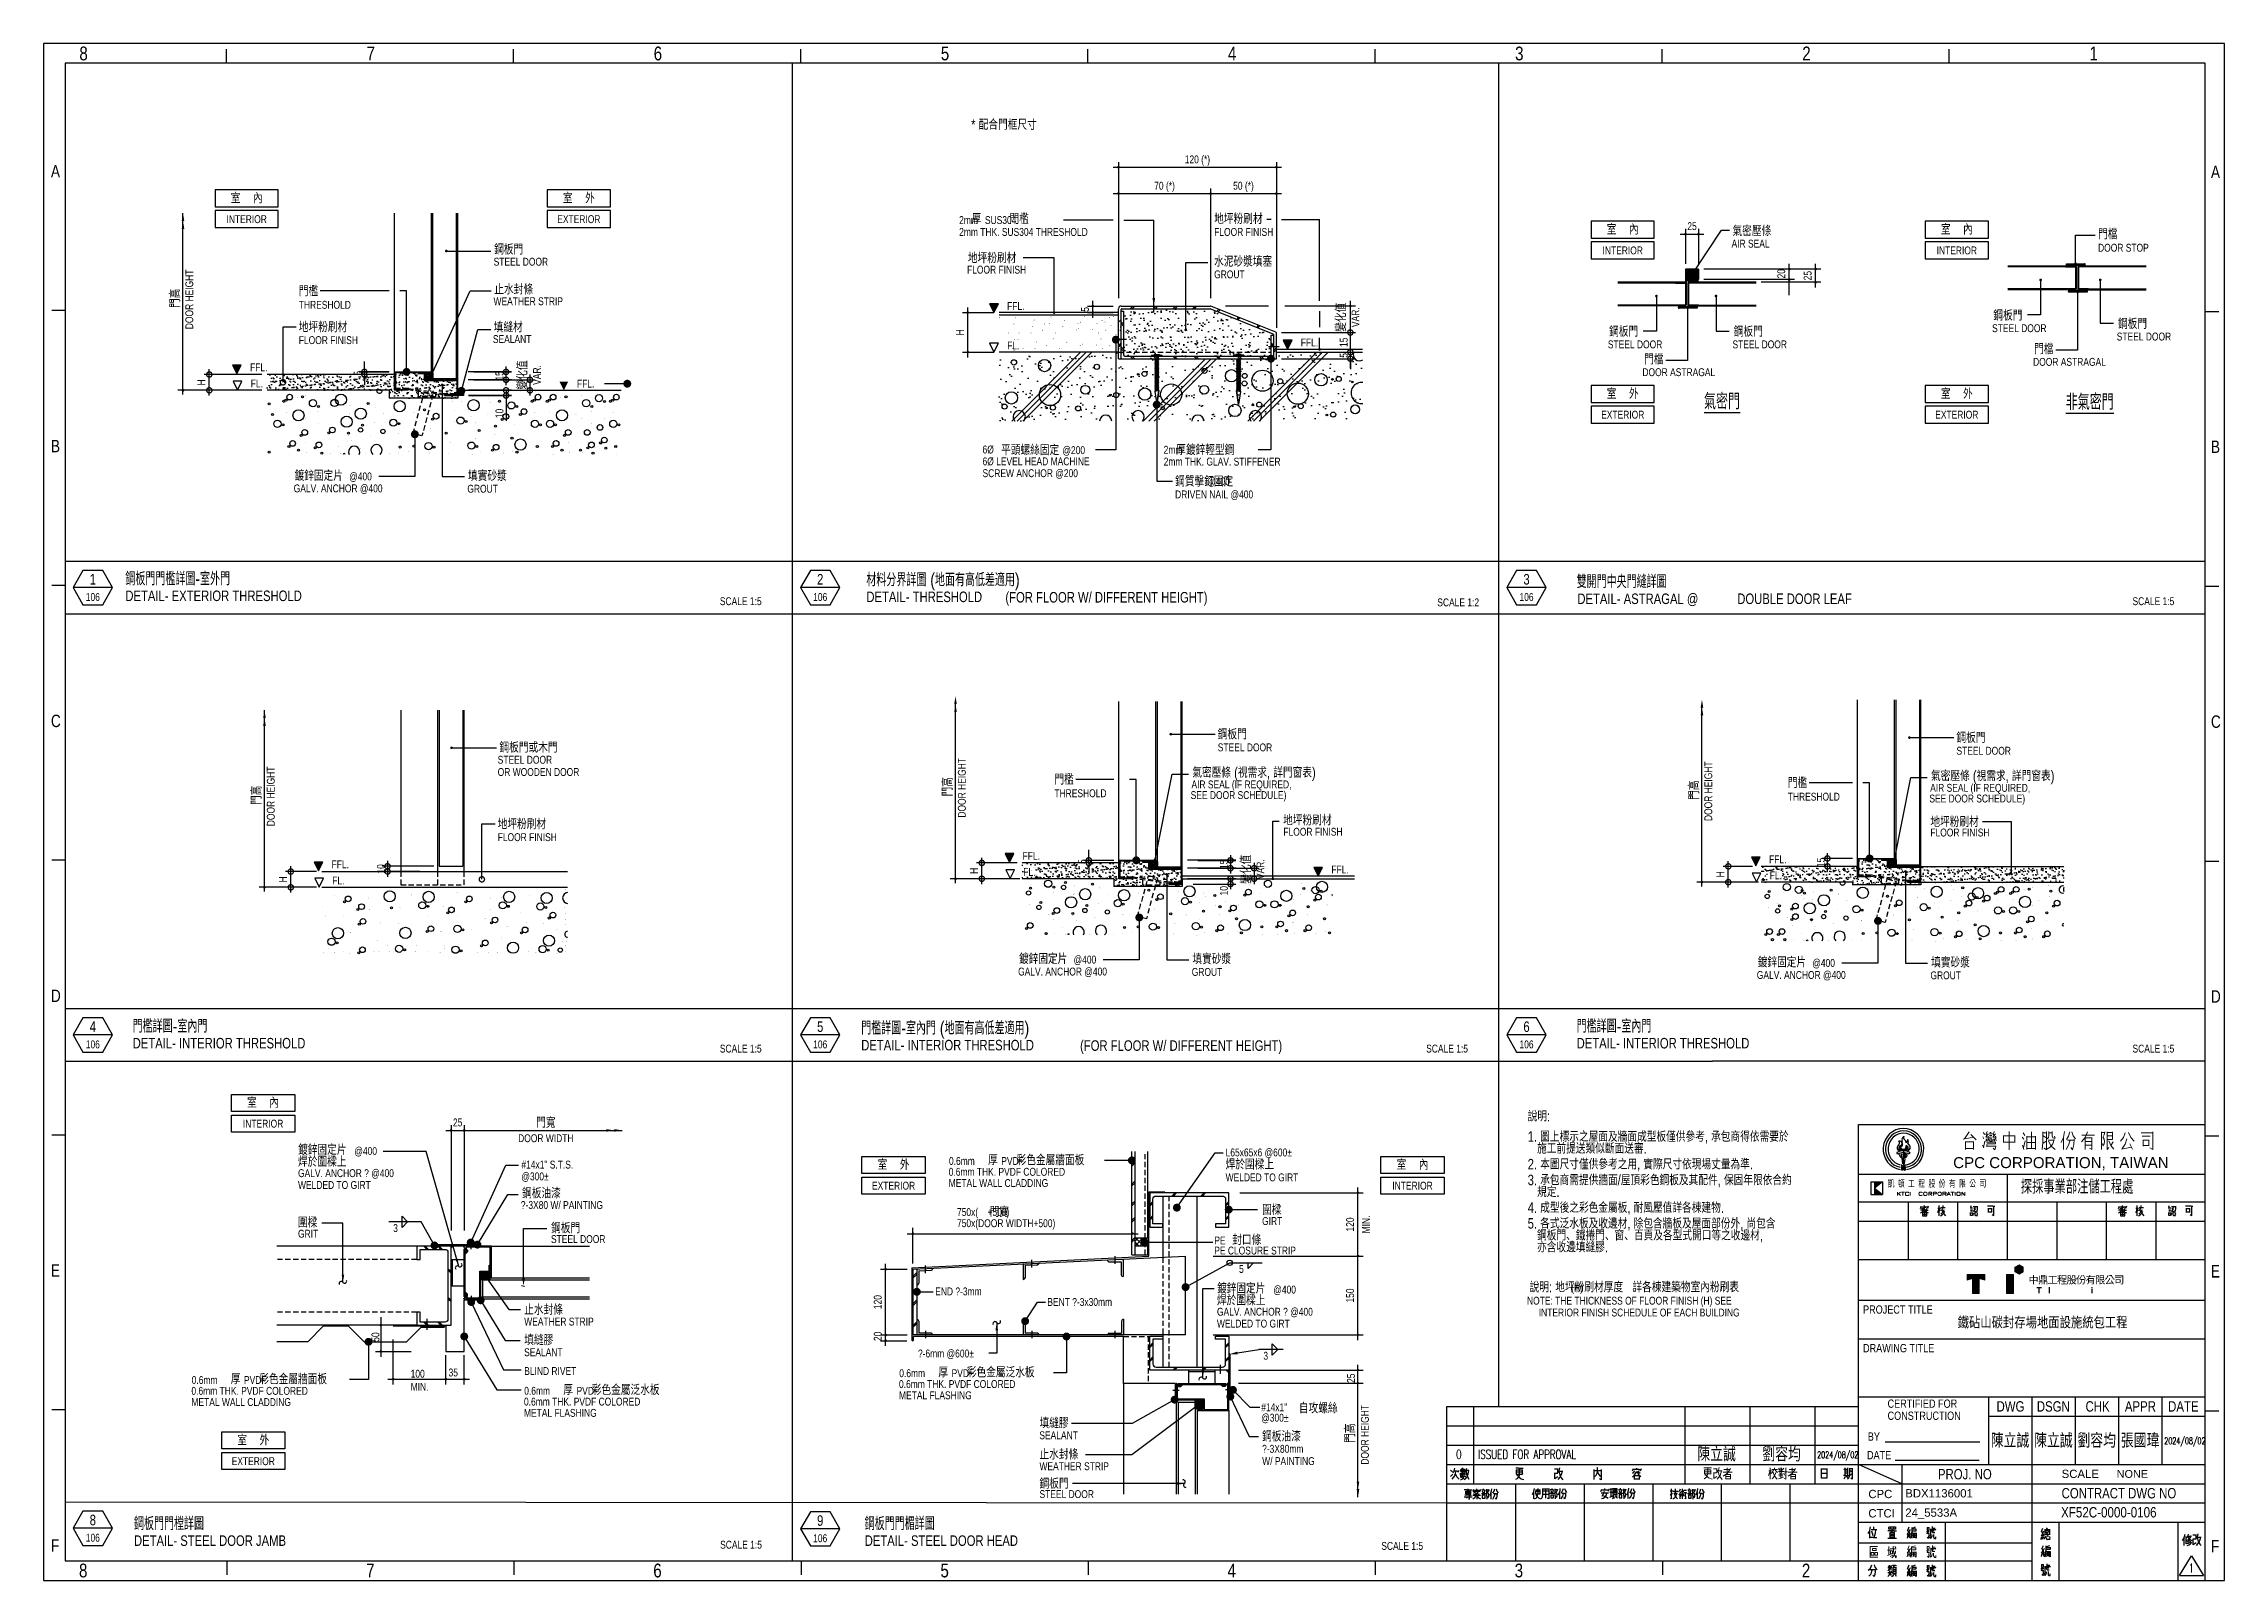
# Model space of a CAD drawing. Extents: x -15449 to 597104, y -1239737 to 53667.
# Drawn here: x 13659 to 14488, y 7246 to 7830 of the extents above; entities that cross this region are included whole.
import ezdxf
from ezdxf.enums import TextEntityAlignment as Align

# ---------------------------------------------------------------- set-up
doc = ezdxf.new("R2010")
doc.units = 0
doc.header["$LTSCALE"] = 8
doc.linetypes.add('HIDDEN', pattern=[0.375, 0.25, -0.125])
doc.layers.get('0').update_dxf_attribs({"color": 1, "linetype": 'CONTINUOUS'})
doc.layers.get('Defpoints').update_dxf_attribs({"linetype": 'CONTINUOUS'})
for name, color, linetype in [('1', 1, 'CONTINUOUS'), ('2', 2, 'CONTINUOUS'), ('3', 3, 'CONTINUOUS'), ('4', 4, 'CONTINUOUS'), ('5', 5, 'CONTINUOUS'), ('BOR', 1, 'CONTINUOUS'), ('DIM', 1, 'CONTINUOUS'), ('frame', 7, 'CONTINUOUS'), ('NOTE', 2, 'CONTINUOUS'), ('SECTIONS', 3, 'CONTINUOUS'), ('TEXT', 2, 'CONTINUOUS'), ('圖框', 7, 'CONTINUOUS')]:
    doc.layers.add(name, color=color, linetype=linetype)
doc.styles.add('ACADCHN6', font='CTCICHN0.shx', dxfattribs={"bigfont": 'ACADCHN6.shx'})
doc.styles.add('CTCIL_A1_DWG$0$ARIAL', font='Arial')
doc.styles.add('MtXpl_aucad_shxacadc', font='aucad.shx', dxfattribs={"bigfont": 'acadchn6.shx'})
doc.styles.add('RAMANS', font='romans.shx', dxfattribs={"bigfont": 'chineset.shx'})
doc.styles.add('ROMANS', font='ROMANS')
doc.styles.add('S1', font='AUCAD', dxfattribs={"width": 0.8, "height": 3})
doc.styles.get("Standard").update_dxf_attribs({"font": 'arial.ttf', "width": 0.8})
doc.styles.add('Standard2', font='romans.shx', dxfattribs={"width": 0.8, "bigfont": 'chineset.shx'})
doc.styles.add('WMF-微軟正黑體0', font='Microsoft JhengHei.ttf')
doc.dimstyles.new('ARCH-2', dxfattribs={"dimscale": 100, "dimtxt": 3, "dimasz": 0.04, "dimexe": 0.02, "dimexo": 0.02, "dimgap": 0.01, "dimtad": 1, "dimdec": 0, "dimlfac": 2, "dimzin": 0, "dimdsep": 46, "dimtxsty": 'S1', "dimblk": 'DOTSMALL', "dimcen": 0.02, "dimdle": 0.02, "dimclrd": 1, "dimclre": 1, "dimclrt": 2, "dimadec": 0, "dimazin": 0, "dimtfac": 1, "dimtdec": 0, "dimtix": 1, "dimtofl": 0, "dimtmove": 1, "dimatfit": 3, "dimfxl": 1, "dimtolj": 1, "dimtzin": 0, "dimlwd": -1, "dimlwe": -1, "dimarcsym": 0})
doc.dimstyles.new('CTCI_ARCHI-5', dxfattribs={"dimtxt": 3, "dimasz": 4, "dimexe": 2, "dimexo": 2, "dimgap": 1, "dimtad": 3, "dimlfac": 5, "dimzin": 9, "dimdsep": 46, "dimtxsty": 'S1', "dimblk": 'DOTSMALL', "dimcen": 0, "dimdle": 2, "dimclrd": 1, "dimclre": 1, "dimclrt": 2, "dimadec": 0, "dimazin": 0, "dimtfac": 1, "dimtmove": 0, "dimatfit": 3, "dimldrblk": 'DOTSMALL', "dimfxl": 1, "dimtolj": 1, "dimtzin": 0, "dimarcsym": 0})
doc.dimstyles.new('CTCI_CVLLEADER', dxfattribs={"dimtxt": 3, "dimasz": 3, "dimexe": 2, "dimexo": 2, "dimgap": 1, "dimtad": 0, "dimtih": 1, "dimtoh": 1, "dimdec": 4, "dimlfac": 100, "dimzin": 0, "dimdsep": 46, "dimtxsty": 'S1', "dimblk": 'DTARROWF', "dimcen": 2, "dimclrd": 1, "dimclre": 1, "dimclrt": 2, "dimadec": 0, "dimazin": 0, "dimtfac": 1, "dimtdec": 4, "dimtofl": 0, "dimtmove": 0, "dimatfit": 3, "dimldrblk": 'DTARROWF', "dimfxl": 1, "dimtolj": 1, "dimtzin": 0, "dimarcsym": 0})
pattern_1 = [(37.5, (13829.9905, 7037.7222), (-0.0800016, 2.447066), [0, -1.9304, 0, -2.159, 0, -2.06375]), (7.5, (13829.9905, 7037.7222), (2.247616, 3.584126), [0, -1.0414, 0, -1.7399, 0, -0.66675]), (327.5, (13828.4284, 7037.7222), (3.954962, 0.007186), [0, -0.635, 0, -2.286, 0, -2.9845]), (317.5, (13828.4284, 7037.7222), (3.817782, 1.114647), [0, -0.3175, 0, -1.4986, 0, -1.7145])]

msp = doc.modelspace()

# ---------------------------------------------------------------- texts
at = {"color": 7, "lineweight": 0, "style": 'WMF-微軟正黑體0'}
for s, height, p in [('中', 2.7688, (14413.1813, 7358.8042)), ('鼎', 2.8609, (14416.7846, 7358.8042)), ('工', 2.8609, (14420.3879, 7358.8042)), ('程', 2.8609, (14423.9911, 7358.8042)), ('股', 2.8609, (14427.6215, 7358.8042)), ('份', 2.8609, (14431.2248, 7358.8042)), ('有', 2.8609, (14434.828, 7358.8042)), ('限', 2.8609, (14438.4584, 7358.8042)), ('公', 2.8609, (14442.0617, 7358.8042)), ('司', 2.8609, (14445.6649, 7358.8042))]:
    msp.add_text(s, height=height, dxfattribs=at).set_placement(p)
at = {"layer": '1', "color": 3, "style": 'S1', "width": 0.8}
for s, p in [('DETAIL- ASTRAGAL @', (14241.7483, 7617.0482)), ('DOUBLE DOOR LEAF', (14302.5064, 7617.0565))]:
    msp.add_text(s, height=4, dxfattribs=at).set_placement(p)
at = {"layer": '1', "color": 2, "insert": (14107.454, 7508.1245), "char_height": 3, "attachment_point": 5, "rotation": 90, "style": 'S1'}
msp.add_mtext('\\A1;10', dxfattribs=at)
at = {"layer": '2', "style": 'MtXpl_aucad_shxacadc', "width": 0.8}
msp.add_text('說明: 地坪粉刷材厚度   詳各棟建築物室內粉刷表         ', height=4, dxfattribs=at).set_placement((14223.6152, 7357.5122), align=Align.MIDDLE_LEFT)
for s, p in [('                  (H)                           ', (14223.3601, 7355.8031)), ('NOTE: THE THICKNESS OF FLOOR FINISH (H) SEE ', (14222.6192, 7350.8384)), ('     INTERIOR FINISH SCHEDULE OF EACH BUILDING', (14222.6192, 7346.3384))]:
    msp.add_text(s, height=2.99992, dxfattribs=at).set_placement(p)
at = {"layer": 'BOR', "color": 2, "style": 'RAMANS'}
for s, height, width, p in [('陳立誠', 5.42524, 0.9, (14398.8337, 7296.4557)), ('陳立誠', 5.42524, 0.9, (14415.3016, 7296.4557)), ('劉容均', 5.42524, 0.9, (14431.7695, 7296.4557)), ('張國瑋', 5.42524, 0.9, (14448.2373, 7296.4557)), ('2024/08/02', 2.56466, 0.6, (14464.7175, 7297.7586)), ('0', 3.4524, 0.7, (14195.7007, 7292.1854)), ('ISSUED FOR APPROVAL', 3.452426, 0.7, (14204.0417, 7292.1854)), ('陳立誠', 5.42524, 0.9, (14287.3276, 7291.2483)), ('劉容均', 5.42524, 0.9, (14312.0294, 7291.2483)), ('2024/08/02', 2.56466, 0.6, (14332.8349, 7292.4813)), ('1', 3.4524, 0.7, (14474.0061, 7249.0257))]:
    msp.add_text(s, height=height, dxfattribs=dict(at, width=width)).set_placement(p)
at = {"layer": 'BOR', "color": 2, "linetype": 'Continuous', "lineweight": 0, "style": 'CTCIL_A1_DWG$0$ARIAL'}
msp.add_text('NONE', height=2.95922, dxfattribs=at).set_placement((14446.6684, 7285.0294))
at = {"layer": 'BOR', "color": 2, "linetype": 'Continuous', "lineweight": 0, "style": 'CTCIL_A1_DWG$0$ARIAL', "width": 0.8}
msp.add_text('XF52C-0000-0106', height=3.945629, dxfattribs=at).set_placement((14425.5243, 7269.96))
at = {"layer": 'DIM', "color": 2, "linetype": 'Continuous', "style": 'S1', "width": 0.8}
for s, p in [('120 (*)', (14097.3916, 7784.5065)), ('70 (*)', (14084.8916, 7774.5065)), ('50 (*)', (14114.8916, 7774.5065))]:
    msp.add_text(s, height=3, dxfattribs=at).set_placement(p, align=Align.CENTER)
for s, p in [('5', (14056.154, 7729.9043)), ('20', (13977.4169, 7340.5617))]:
    msp.add_text(s, height=3, rotation=90, dxfattribs=at).set_placement(p, align=Align.RIGHT)
for s, p in [('H', (14008.6422, 7720.2821)), ('H', (13720.4515, 7701.2602)), ('H', (14013.9744, 7515.6623)), ('H', (14297.588, 7514.3661)), ('H', (13751.4147, 7512.4054)), ('120', (13977.4169, 7351.7961))]:
    msp.add_text(s, height=3, rotation=90, dxfattribs=at).set_placement(p, align=Align.CENTER)
at = {"layer": 'DIM', "color": 2, "style": 'S1', "width": 0.8}
for s, p in [('120', (14156.889, 7381.2961)), ('MIN.', (14162.9328, 7381.2961)), ('150', (14156.889, 7354.2961))]:
    msp.add_text(s, height=3, rotation=90, dxfattribs=at).set_placement(p, align=Align.CENTER)
at = {"layer": 'DIM', "color": 2, "char_height": 3, "attachment_point": 8, "style": 'S1'}
for insert in [(14285.3091, 7759.1007), (13816.3146, 7418.5297)]:
    msp.add_mtext('25', dxfattribs=dict(at, insert=insert))
at = {"layer": 'DIM', "color": 2, "char_height": 3, "rotation": 90, "style": 'S1'}
for s, insert, attachment_point in [('20', (14320.7677, 7744.3245), 9), ('25', (14330.7677, 7741.8245), 8)]:
    msp.add_mtext(s, dxfattribs=dict(at, insert=insert, attachment_point=attachment_point))
at = {"layer": 'TEXT', "width": 0.8}
for s, height, style, p in [('* 配合門框尺寸', 4, 'ACADCHN6', (14011.4079, 7797.2361)), ('地坪粉刷材', 4, 'ACADCHN6', (14103.7523, 7761.4486)), ('FLOOR FINISH', 3, 'S1', (14103.7523, 7756.9486)), ('AIR SEAL', 3, 'S1', (14300.3387, 7752.4885)), ('氣密壓條', 4, 'ACADCHN6', (14300.6864, 7756.8536)), ('門檔', 4, 'ACADCHN6', (14439.5916, 7755.6446)), ('STEEL DOOR', 3, 'S1', (13830, 7745.6262)), ('鋼板門', 4, 'ACADCHN6', (13830.1747, 7749.8457)), ('水泥砂漿填塞', 4, 'ACADCHN6', (14103.7142, 7745.238)), ('DOOR STOP', 3, 'S1', (14439.5916, 7750.9342)), ('止水封條', 4, 'ACADCHN6', (13830.254, 7734.6628)), ('GROUT', 3, 'S1', (14103.7523, 7740.8176)), ('WEATHER STRIP', 3, 'S1', (13829.944, 7730.604)), ('FFL.', 3, 'S1', (14025.0872, 7728.7821)), ('填縫材', 4, 'ACADCHN6', (13830.0056, 7720.2873)), ('鋼板門', 4, 'ACADCHN6', (14253.8126, 7718.618)), ('鋼板門', 4, 'ACADCHN6', (14301.1677, 7718.618)), ('STEEL DOOR', 3, 'S1', (14399.322, 7720.3662)), ('鋼板門', 4, 'ACADCHN6', (14399.7986, 7724.7628)), ('鋼板門', 4, 'ACADCHN6', (14447.1537, 7721.5896)), ('SEALANT', 3, 'S1', (13829.6956, 7716.2284)), ('FL.', 3, 'S1', (14025.0942, 7713.7821)), ('FFL.', 3, 'S1', (14136.662, 7714.933)), ('STEEL DOOR', 3, 'S1', (14253.336, 7714.2214)), ('STEEL DOOR', 3, 'S1', (14300.6911, 7714.2214)), ('門檔', 4, 'ACADCHN6', (14415.2862, 7711.9879)), ('STEEL DOOR', 3, 'S1', (14446.6771, 7717.1929)), ('FFL.', 3, 'S1', (13737.4476, 7705.4635)), ('DOOR ASTRAGAL', 3, 'S1', (14266.4586, 7703.6514)), ('門檔', 4, 'ACADCHN6', (14267.1083, 7708.0677)), ('DOOR ASTRAGAL', 3, 'S1', (14414.9057, 7707.5717)), ('FL.', 3, 'S1', (13737.7061, 7699.3619)), ('FFL.', 3, 'S1', (13861.6642, 7699.2602)), ('平頭螺絲固定 ', 4, 'ACADCHN6', (14022.7832, 7673.6026)), ('鍍鋅固定片', 4, 'ACADCHN6', (13754.3359, 7663.858)), ('@400', 3, 'S1', (13775.1005, 7664.0503)), ('填實砂漿', 4, 'ACADCHN6', (13820.245, 7663.8067)), ('GALV. ANCHOR @400', 3, 'S1', (13754.0237, 7659.4945)), ('GROUT', 3, 'S1', (13819.9994, 7659.3603)), ('SCALE 1:5', 3, 'S1', (13915.9357, 7616.6248)), ('SCALE 1:2', 3, 'S1', (14188.534, 7616.1766)), ('SCALE 1:5', 3, 'S1', (14452.6741, 7616.6248)), ('鋼板門或木門', 4, 'ACADCHN6', (13832.1877, 7560.596)), ('STEEL DOOR', 3, 'S1', (13831.5244, 7556.3765)), ('OR WOODEN DOOR', 3, 'S1', (13831.5244, 7551.7278)), ('AIR SEAL (IF REQUIRED,', 3, 'S1', (14095.1286, 7547.0061)), ('氣密壓條 (視需求, 詳門窗表)', 4, 'ACADCHN6', (14095.4386, 7551.0649)), ('AIR SEAL (IF REQUIRED,', 3, 'S1', (14375.7964, 7545.7099)), ('氣密壓條 (視需求, 詳門窗表)', 4, 'ACADCHN6', (14376.1064, 7549.7687)), ('SEE DOOR SCHEDULE)', 3, 'S1', (14094.8186, 7542.9472)), ('SEE DOOR SCHEDULE)', 3, 'S1', (14375.4864, 7541.6511)), ('地坪粉刷材', 4, 'ACADCHN6', (14129.9607, 7532.9214)), ('FLOOR FINISH', 3, 'S1', (14130.0577, 7529.014)), ('FFL.', 3, 'S1', (13768.4108, 7516.6087)), ('FFL.', 3, 'S1', (14030.9705, 7519.8656)), ('FL.', 3, 'S1', (14031.229, 7513.7639)), ('FFL.', 3, 'S1', (14148.3037, 7514.6623)), ('FFL.', 3, 'S1', (14314.5841, 7518.5694)), ('FL.', 3, 'S1', (14314.8426, 7512.4678)), ('FL.', 3, 'S1', (13768.6693, 7510.507)), ('鍍鋅固定片', 4, 'ACADCHN6', (14029.5761, 7480.2601)), ('@400', 3, 'S1', (14050.3407, 7480.4524)), ('填實砂漿', 4, 'ACADCHN6', (14095.4852, 7480.2087)), ('鍍鋅固定片', 4, 'ACADCHN6', (14310.2439, 7478.9639)), ('@400', 3, 'S1', (14331.0085, 7479.1563)), ('填實砂漿', 4, 'ACADCHN6', (14376.153, 7478.9126)), ('GALV. ANCHOR @400', 3, 'S1', (14029.2639, 7475.8966)), ('GROUT', 3, 'S1', (14095.2396, 7475.7624)), ('GALV. ANCHOR @400', 3, 'S1', (14309.9317, 7474.6004)), ('GROUT', 3, 'S1', (14375.9074, 7474.4662)), ('SCALE 1:5', 3, 'S1', (13915.9357, 7446.6248)), ('SCALE 1:5', 3, 'S1', (14184.3049, 7446.6248)), ('SCALE 1:5', 3, 'S1', (14452.6741, 7446.6248)), ('鍍鋅固定片', 4, 'ACADCHN6', (13755.663, 7407.7085)), ('焊於圍樑上', 4, 'ACADCHN6', (13755.663, 7403.2085)), ('@400', 3, 'S1', (13777.0678, 7407.7085)), ('L65x65x6 @600%%128', 3, 'S1', (14108.0973, 7407.1565)), ('GALV. ANCHOR %%141 @400', 3, 'S1', (13755.663, 7399.291)), ('#14x1" S.T.S.  ', 3, 'S1', (13840.5315, 7402.543)), ('@300%%128', 3, 'S1', (13840.5315, 7398.073)), ('0.6mm THK. PVDF COLORED ', 3, 'S1', (14002.8875, 7399.8029)), ('WELDED TO GIRT', 3, 'S1', (14108.0973, 7397.6843)), ('焊於圍樑上', 4, 'ACADCHN6', (14108.0973, 7402.1565)), ('WELDED TO GIRT', 3, 'S1', (13755.663, 7394.791)), ('鋼板油漆', 4, 'ACADCHN6', (13840.7915, 7391.2057)), ('METAL WALL CLADDING', 3, 'S1', (14002.8875, 7395.5369)), ('圍樑', 4, 'ACADCHN6', (13755.6596, 7380.0949)), ('%%141-3X80 W/ PAINTING', 3, 'S1', (13840.3292, 7387.1806)), ('750x(    +500)', 3, 'S1', (14006.0372, 7384.5)), ('GIRT', 3, 'S1', (14121.9669, 7381.0997)), ('3', 3, 'S1', (13791.817, 7378.4273)), ('鋼板門', 4, 'ACADCHN6', (13851.8137, 7377.9581)), ('STEEL DOOR', 3, 'S1', (13851.782, 7374.2497)), ('PE ', 3, 'S1', (14103.8118, 7373.7148)), ('封口條', 4, 'ACADCHN6', (14110.621, 7373.4581)), ('PE CLOSURE STRIP', 3, 'S1', (14103.7898, 7369.8833)), ('~', 3, 'S1', (13840.1824, 7356.4346)), ('鍍鋅固定片', 4, 'ACADCHN6', (14104.8108, 7355.0462)), ('5', 3, 'S1', (14113.2004, 7362.8888)), ('@400', 3, 'S1', (14126.2156, 7355.0462)), ('止水封條', 4, 'ACADCHN6', (13841.6089, 7346.9434)), ('END %%141-3mm', 3, 'S1', (13997.759, 7354.3547)), ('BENT %%141-3x30mm', 3, 'S1', (14040.3657, 7350.3418)), ('焊於圍樑上', 4, 'ACADCHN6', (14104.8108, 7350.5462)), ('GALV. ANCHOR %%141 @400', 3, 'S1', (14104.8108, 7346.6287)), ('WEATHER STRIP', 3, 'S1', (13841.6089, 7342.9015)), ('WELDED TO GIRT', 3, 'S1', (14104.8108, 7342.1287)), ('SEALANT', 3, 'S1', (13841.5598, 7331.2455)), ('填縫膠', 4, 'ACADCHN6', (13841.6089, 7335.4202)), ('%%141-6mm @600%%128', 3, 'S1', (13991.2062, 7330.7646)), ('100', 3, 'S1', (13798.4585, 7323.0775)), ('BLIND RIVET', 3, 'S1', (13841.6089, 7324.1089)), ('3', 3, 'S1', (14122.4404, 7329.8932)), ('0.6mm THK. PVDF COLORED ', 3, 'S1', (13715.1601, 7316.5717)), ('MIN.', 3, 'S1', (13798.4585, 7318.0988)), ('0.6mm THK. PVDF COLORED ', 3, 'S1', (13984.0045, 7319.1476)), ('METAL FLASHING', 3, 'S1', (13984.0045, 7314.8815)), ('METAL WALL CLADDING', 3, 'S1', (13715.1601, 7312.3057)), ('0.6mm THK. PVDF COLORED ', 3, 'S1', (13841.5109, 7312.4707)), ('METAL FLASHING', 3, 'S1', (13841.5109, 7308.2046)), ('填縫膠', 4, 'ACADCHN6', (14037.3766, 7303.8591)), ('#14x1"  ', 3, 'S1', (14121.6196, 7310.3264)), ('@300%%128', 3, 'S1', (14121.6196, 7306.3633)), ('自攻螺絲', 4, 'ACADCHN6', (14135.9412, 7309.536)), ('SEALANT', 3, 'S1', (14037.3275, 7299.6844)), ('鋼板油漆', 4, 'ACADCHN6', (14121.9668, 7298.8103)), ('止水封條', 4, 'ACADCHN6', (14037.3766, 7291.9725)), ('W/ PAINTING', 3, 'S1', (14122.0035, 7289.8837)), ('%%141-3X80mm', 3, 'S1', (14121.9668, 7294.5465)), ('WEATHER STRIP', 3, 'S1', (14037.3766, 7287.9306)), ('鋼板門', 4, 'ACADCHN6', (14037.4013, 7280.8651)), ('STEEL DOOR', 3, 'S1', (14037.3766, 7277.3356)), ('SCALE 1:5', 3, 'S1', (13916.0458, 7258.1121)), ('SCALE 1:5', 3, 'S1', (14167.2515, 7257.6574))]:
    msp.add_text(s, height=height, dxfattribs=dict(at, style=style)).set_placement(p)
for s, height, style, p in [('室    內', 4, 'ACADCHN6', (13736.1575, 7769.311)), ('室    外', 4, 'ACADCHN6', (13862.3625, 7769.311)), ('INTERIOR', 3, 'S1', (13736.1575, 7761.7975)), ('EXTERIOR', 3, 'S1', (13862.3625, 7761.7975)), ('室    內', 4, 'ACADCHN6', (14258.986, 7757.4327)), ('室    內', 4, 'ACADCHN6', (14385.915, 7757.4327)), ('INTERIOR', 3, 'S1', (14258.986, 7749.9192)), ('INTERIOR', 3, 'S1', (14385.915, 7749.9192)), ('室    外', 4, 'ACADCHN6', (14258.986, 7695.0144)), ('室    外', 4, 'ACADCHN6', (14385.915, 7695.0144)), ('EXTERIOR', 3, 'S1', (14258.986, 7687.5009)), ('EXTERIOR', 3, 'S1', (14385.915, 7687.5009)), ('室    內', 4, 'ACADCHN6', (13742.3903, 7425.6124)), ('INTERIOR', 3, 'S1', (13742.3903, 7418.0989)), ('門寬', 4, 'ACADCHN6', (13849.8146, 7418.0297)), ('室    外', 4, 'ACADCHN6', (13981.9447, 7402.0503)), ('室    內', 4, 'ACADCHN6', (14179.1212, 7402.0503)), ('EXTERIOR', 3, 'S1', (13981.9447, 7394.5368)), ('INTERIOR', 3, 'S1', (14179.1212, 7394.5368)), ('門寬', 4.00009, 'ACADCHN6', (14022.1308, 7384.1139)), ('室    外', 4, 'ACADCHN6', (13738.6626, 7297.3567)), ('EXTERIOR', 3, 'S1', (13738.6626, 7289.8432))]:
    msp.add_text(s, height=height, dxfattribs=dict(at, style=style)).set_placement(p, align=Align.CENTER)
for s, height, style, p in [('2mm   SUS304        ', 3, 'S1', (14006.8536, 7762.9486)), ('    厚         門檻', 4, 'ACADCHN6', (14006.8536, 7763.4486)), ('2mm THK. SUS304 THRESHOLD', 3, 'S1', (14006.8536, 7758.4486)), ('地坪粉刷材', 4, 'ACADCHN6', (14010.1679, 7748.5663)), ('FLOOR FINISH', 3, 'S1', (14009.8577, 7744.1096)), ('THRESHOLD', 3, 'S1', (13755.9598, 7730.7502)), ('門檻', 4, 'ACADCHN6', (13755.9598, 7736.0116)), ('地坪粉刷材', 4, 'ACADCHN6', (13755.9598, 7722.3268)), ('FLOOR FINISH', 3, 'S1', (13755.9598, 7717.3268)), ('    厚鍍鋅輕型鋼     ', 4, 'ACADCHN6', (14084.5518, 7675.6714)), ('鋼質擊釘固定 ', 4, 'ACADCHN6', (14088.9115, 7663.6929)), ('鋼板門', 4, 'ACADCHN6', (14105.1121, 7567.5869)), ('鋼板門', 4, 'ACADCHN6', (14385.7799, 7566.2907)), ('STEEL DOOR', 3, 'S1', (14105.1121, 7562.5869)), ('STEEL DOOR', 3, 'S1', (14385.7799, 7561.2907)), ('門檻', 4, 'ACADCHN6', (14043.0464, 7550.4137)), ('門檻', 4, 'ACADCHN6', (14321.6899, 7549.1175)), ('THRESHOLD', 3, 'S1', (14043.0464, 7545.1522)), ('THRESHOLD', 3, 'S1', (14321.6899, 7543.8561)), ('地坪粉刷材', 4, 'ACADCHN6', (13831.5244, 7533.4719)), ('地坪粉刷材', 4, 'ACADCHN6', (14375.8736, 7534.3082)), ('FLOOR FINISH', 3, 'S1', (13831.5244, 7528.4719)), ('FLOOR FINISH', 3, 'S1', (14375.8736, 7530.234)), ('說明:', 4, 'ACADCHN6', (14222.8751, 7422.452)), ('1. 圖上標示之屋面及牆面成型板僅供參考, 承包商得依需要於', 4, 'ACADCHN6', (14222.8751, 7414.709)), ('   施工前提送類似斷面送審.', 4, 'ACADCHN6', (14222.8751, 7410.209)), ('3. 承包商需提供牆面/屋頂彩色鋼板及其配件, 保固年限依合約', 4, 'ACADCHN6', (14222.8751, 7398.209)), ('2. 本圖尺寸僅供參考之用, 實際尺寸依現場丈量為準.', 4, 'ACADCHN6', (14222.8751, 7404.209)), ('   規定.', 4, 'ACADCHN6', (14222.8751, 7393.709)), ('4. 成型後之彩色金屬板, 耐風壓值詳各棟建物.', 4, 'ACADCHN6', (14222.8751, 7387.709)), ('5. 各式泛水板及收邊材, 除包含牆板及屋面部份外, 尚包含', 4, 'ACADCHN6', (14222.8751, 7381.709)), ('   鋼板門、鐵捲門、窗、百頁及各型式開口等之收邊材, ', 4, 'ACADCHN6', (14222.8751, 7377.209)), ('   亦含收邊填縫膠.', 4, 'ACADCHN6', (14222.8751, 7372.709))]:
    msp.add_text(s, height=height, dxfattribs=dict(at, style=style)).set_placement(p, align=Align.MIDDLE_LEFT)
for s, height, style, p in [('DOOR HEIGHT', 3, 'S1', (13715.8476, 7732.8071)), ('門高', 4, 'ACADCHN6', (13710.9183, 7733.2223)), ('VAR.', 3.01548, 'S1', (14158.9513, 7726.0317)), ('VAR.', 3.01548, 'S1', (13847.951, 7704.0905)), ('DOOR HEIGHT', 3, 'S1', (14009.3705, 7547.2092)), ('DOOR HEIGHT', 3, 'S1', (14292.984, 7545.913)), ('DOOR HEIGHT', 3, 'S1', (13746.8108, 7543.9522)), ('門高', 4, 'ACADCHN6', (14004.4412, 7547.6244)), ('門高', 4, 'ACADCHN6', (14288.0548, 7546.3282)), ('門高', 4, 'ACADCHN6', (13741.8815, 7544.3675)), ('VAR.', 3.01548, 'S1', (14122.8534, 7516.2805)), ('DOOR HEIGHT', 3, 'S1', (14162.509, 7301.3576)), ('門高', 4, 'ACADCHN6', (14157.389, 7301.9919))]:
    msp.add_text(s, height=height, rotation=90, dxfattribs=dict(at, style=style)).set_placement(p, align=Align.CENTER)
at = {"layer": 'TEXT', "color": 2, "style": 'ACADCHN6', "width": 0.8}
for p in [(14153.9029, 7726.0317), (13842.9026, 7704.0905), (14117.805, 7516.2805)]:
    msp.add_text('變化值', height=4.02064, rotation=90, dxfattribs=at).set_placement(p, align=Align.CENTER)
at = {"layer": 'TEXT', "color": 3, "width": 0.8}
for s, height, style, p in [('%%u氣密門%%u', 6, 'ACADCHN6', (14289.8665, 7691.0425)), ('%%u非氣密門%%u', 6, 'ACADCHN6', (14427.2935, 7690.8305)), ('鋼板門門檻詳圖-室外門', 5, 'ACADCHN6', (13690.0554, 7624.1768)), ('材料分界詳圖 (地面有高低差適用)', 5, 'ACADCHN6', (13971.5979, 7623.7868)), ('雙開門中央門縫詳圖', 5, 'ACADCHN6', (14241.4585, 7623.1071)), ('DETAIL- EXTERIOR THRESHOLD', 4, 'S1', (13690.0554, 7618.1768)), ('DETAIL- THRESHOLD', 4, 'S1', (13971.5979, 7617.7868)), (' (FOR FLOOR W/ DIFFERENT HEIGHT)', 4, 'S1', (14023.2446, 7617.6188)), ('門檻詳圖-室內門', 5, 'ACADCHN6', (13692.8356, 7454.1768)), ('門檻詳圖-室內門 (地面有高低差適用)', 5, 'ACADCHN6', (13969.6444, 7453.4482)), ('門檻詳圖-室內門', 5, 'ACADCHN6', (14241.4691, 7454.1768)), ('DETAIL- INTERIOR THRESHOLD', 4, 'S1', (13692.8356, 7448.1768)), ('DETAIL- INTERIOR THRESHOLD', 4, 'S1', (13969.6444, 7447.4482)), (' (FOR FLOOR W/ DIFFERENT HEIGHT)', 4, 'S1', (14051.6144, 7447.2727)), ('DETAIL- INTERIOR THRESHOLD', 4, 'S1', (14241.4691, 7448.1768)), ('鋼板門門樘詳圖', 5, 'ACADCHN6', (13693.3304, 7265.1601)), ('鋼板門門楣詳圖', 5, 'ACADCHN6', (13970.9632, 7265.1601)), ('DETAIL- STEEL DOOR JAMB', 4, 'S1', (13693.3304, 7259.1601)), ('DETAIL- STEEL DOOR HEAD', 4, 'S1', (13970.9632, 7259.1601))]:
    msp.add_text(s, height=height, dxfattribs=dict(at, style=style)).set_placement(p)
at = {"layer": 'TEXT', "color": 2, "width": 0.8}
for s, height, style, p in [('6%%C ', 3, 'S1', (14015.7456, 7674.2678)), ('6%%C LEVEL HEAD MACHINE', 3, 'S1', (14015.7456, 7669.7678)), (' @200', 3, 'S1', (14045.1967, 7674.0181)), ('SCREW ANCHOR @200', 3, 'S1', (14015.7456, 7665.2678)), ('圍樑', 4, 'ACADCHN6', (14121.9433, 7384.9288)), ('GRIT', 3, 'S1', (13755.6596, 7376.2803)), ('35', 3, 'S1', (13812.8613, 7323.5482))]:
    msp.add_text(s, height=height, dxfattribs=dict(at, style=style)).set_placement(p)
at = {"layer": 'TEXT', "color": 2, "style": 'S1', "width": 0.8}
for s, p in [('2mm', (14084.5518, 7675.6714)), ('2mm THK. GLAV. STIFFENER ', (14084.5761, 7671.1714)), ('          @400', (14092.2018, 7663.6929)), ('DRIVEN NAIL @400', (14088.9115, 7658.6929))]:
    msp.add_text(s, height=3, dxfattribs=at).set_placement(p, align=Align.MIDDLE_LEFT)
at = {"layer": 'TEXT', "color": 3, "style": 'S1', "width": 0.8}
for s, height, p in [('1', 4, (13677.7048, 7624.4543)), ('2', 4, (13954.067, 7624.4543)), ('3', 4, (14222.4362, 7624.4543)), ('106', 3, (13677.7048, 7618.2206)), ('106', 3, (13954.067, 7618.2206)), ('106', 3, (14222.4362, 7618.2206)), ('4', 4, (13677.7048, 7454.4543)), ('5', 4, (13954.067, 7454.4543)), ('6', 4, (14222.4362, 7454.4543)), ('106', 3, (13677.7048, 7448.2206)), ('106', 3, (13954.067, 7448.2206)), ('106', 3, (14222.4362, 7448.2206)), ('8', 4, (13677.7048, 7266.9996)), ('9', 4, (13954.067, 7266.799)), ('106', 3, (13677.7048, 7260.7659)), ('106', 3, (13954.067, 7260.5653))]:
    msp.add_text(s, height=height, dxfattribs=at).set_placement(p, align=Align.CENTER)
at = {"layer": 'TEXT', "linetype": 'Continuous', "style": 'S1', "width": 0.8}
msp.add_text('750x(DOOR WIDTH+500)', height=3, dxfattribs=at).set_placement((14006.0372, 7380.2704))
at = {"layer": 'TEXT', "style": 'S1', "width": 0.8}
for s, p in [('50', (13786.5656, 7336.7271)), ('25', (14157.2556, 7321.074))]:
    msp.add_text(s, height=3, rotation=90, dxfattribs=at).set_placement(p)
at = {"layer": 'TEXT', "insert": (13849.8146, 7412.5297), "char_height": 3, "attachment_point": 8, "style": 'S1'}
msp.add_mtext('DOOR WIDTH', dxfattribs=at)

# ---------------------------------------------------------------- blocks, each defined once
blk = doc.blocks.new('DTARROWF')
at = {"color": 0, "const_width": 0.5}
blk.add_lwpolyline([(-0.25, 0, 1), (0.25, 0, 1)], format="xyb", close=True, dxfattribs=at)
blk = doc.blocks.new('darrow9')
at = {"color": 2, "const_width": 0.5}
blk.add_lwpolyline([(-0.25, 0, 1), (0.25, 0, 1)], format="xyb", close=True, dxfattribs=at)
blk = doc.blocks.new('*X307')
at = {"color": 0}
for p, q in [((703.2, 492.8), (709.6, 499.2)), ((703.2, 493.7), (708.7, 499.2)), ((703.2, 494.6), (707.8, 499.2)), ((703.2, 495.5), (706.9, 499.2)), ((703.2, 497.2), (705.1, 499.2)), ((703.2, 498.1), (704.2, 499.2)), ((703.2, 499), (703.4, 499.2)), ((709.8, 492.2), (703.2, 498.9)), ((709.2, 492), (703.2, 498)), ((703.2, 496.3), (704.8, 497.9)), ((703.6, 492.4), (710.4, 499.2)), ((704.8, 498.2), (703.8, 499.2)), ((704.2, 492.1), (710.5, 498.4)), ((705.3, 498.6), (704.7, 499.2)), ((704.8, 491.8), (710.5, 497.5)), ((705.1, 498.3), (706, 499.2)), ((710.4, 492.6), (705.1, 497.9)), ((710.5, 493.3), (705.3, 498.6)), ((705.7, 499.1), (705.5, 499.2)), ((710.5, 494.2), (705.7, 499.1)), ((710.5, 495.1), (706.4, 499.2)), ((710.5, 496), (707.3, 499.2)), ((710.5, 496.9), (708.2, 499.2)), ((710.5, 497.8), (709.1, 499.2)), ((710.5, 498.6), (710, 499.2)), ((708.6, 491.7), (703.2, 497.1)), ((707.9, 491.5), (703.2, 496.3)), ((707.2, 491.4), (703.2, 495.4)), ((706.2, 491.4), (703.2, 494.5)), ((705, 491.8), (703.2, 493.6)), ((703.4, 492.5), (703.2, 492.7)), ((705.5, 491.6), (710.5, 496.6)), ((706.2, 491.4), (710.5, 495.7)), ((707, 491.4), (710.5, 494.8)), ((708.2, 491.6), (710.5, 494)), ((709.5, 492.1), (710.5, 493.1))]:
    blk.add_line(p, q, dxfattribs=at)
blk = doc.blocks.new('HFDOTF')
at = {"color": 0, "const_width": 0.5}
blk.add_lwpolyline([(0, 0.25, 1), (0, -0.25, 1)], format="xyb", dxfattribs=at)
blk = doc.blocks.new('DARROW1')
at = {"layer": '1', "color": 2}
blk.add_solid([(-3, -0.5), (-3, 0.5), (0, 0)], dxfattribs=at)
blk = doc.blocks.new('_DotSmall')
at = {"color": 0, "linetype": 'ByBlock', "const_width": 0.5}
blk.add_lwpolyline([(-0.0625, 0, 1), (0.0625, 0, 1)], format="xyb", close=True, dxfattribs=at)
blk = doc.blocks.new('*D314')
at = {"layer": '1', "color": 1, "transparency": 16777216}
for p, q in [((14155.49, 7712.78), (14155.49, 7716.78)), ((14129.39, 7712.78), (14157.49, 7712.78)), ((14129.39, 7710.28), (14157.49, 7710.28)), ((14155.49, 7710.28), (14155.49, 7706.28))]:
    blk.add_line(p, q, dxfattribs=at)
at = {"layer": 'Defpoints', "color": 0, "transparency": 16777216}
for p in [(14127.39, 7712.78), (14127.39, 7710.28), (14155.49, 7712.78)]:
    blk.add_point(p, dxfattribs=at)
at = {"layer": '1', "color": 1, "transparency": 16777216, "xscale": 4, "yscale": 4, "zscale": 4}
for p, rotation in [((14155.49, 7712.78), 270), ((14155.49, 7710.28), 90)]:
    blk.add_blockref('_DotSmall', p, dxfattribs=dict(at, rotation=rotation))
at = {"layer": '1', "color": 2, "transparency": 16777216, "insert": (14152.99, 7711.53), "char_height": 3, "attachment_point": 5, "rotation": 90, "style": 'S1'}
blk.add_mtext('\\A1;5', dxfattribs=at)
blk = doc.blocks.new('*D315')
at = {"layer": '1', "color": 1, "transparency": 16777216}
for p, q in [((14129.33, 7720.24), (14157.49, 7720.24)), ((14155.49, 7710.78), (14155.49, 7722.24)), ((14129.39, 7712.78), (14157.49, 7712.78))]:
    blk.add_line(p, q, dxfattribs=at)
at = {"layer": 'Defpoints', "color": 0, "transparency": 16777216}
for p in [(14127.33, 7720.24), (14155.49, 7720.24), (14127.39, 7712.78)]:
    blk.add_point(p, dxfattribs=at)
at = {"layer": '1', "color": 1, "transparency": 16777216, "xscale": 4, "yscale": 4, "zscale": 4}
for p, rotation in [((14155.49, 7720.24), 90), ((14155.49, 7712.78), 270)]:
    blk.add_blockref('_DotSmall', p, dxfattribs=dict(at, rotation=rotation))
at = {"layer": '1', "color": 2, "transparency": 16777216, "insert": (14152.99, 7716.51), "char_height": 3, "attachment_point": 5, "rotation": 90, "style": 'S1'}
blk.add_mtext('\\A1;15', dxfattribs=at)
blk = doc.blocks.new('_Dot')
at = {"color": 0, "linetype": 'ByBlock', "lineweight": -2}
blk.add_line((-0.5, 0), (-1, 0), dxfattribs=at)
at = {"color": 0, "linetype": 'ByBlock', "const_width": 0.5}
blk.add_lwpolyline([(-0.25, 0, 1), (0.25, 0, 1)], format="xyb", close=True, dxfattribs=at)
blk = doc.blocks.new('*D316')
at = {"layer": '1', "color": 1, "lineweight": -2, "transparency": 16777216}
for p, q in [((13780.87, 7705.26), (13780.87, 7709.26)), ((13790.34, 7705.26), (13778.87, 7705.26)), ((13788.34, 7704.26), (13778.87, 7704.26)), ((13780.87, 7704.26), (13780.87, 7705.26)), ((13780.87, 7704.26), (13780.87, 7700.26))]:
    blk.add_line(p, q, dxfattribs=at)
at = {"layer": 'Defpoints', "color": 0, "transparency": 16777216}
for p in [(13780.87, 7705.26), (13790.34, 7704.26), (13792.34, 7705.26)]:
    blk.add_point(p, dxfattribs=at)
at = {"layer": '1', "color": 1, "lineweight": -2, "transparency": 16777216, "xscale": 4, "yscale": 4, "zscale": 4}
for p, rotation in [((13780.87, 7705.26), 270), ((13780.87, 7704.26), 90)]:
    blk.add_blockref('_DotSmall', p, dxfattribs=dict(at, rotation=rotation))
at = {"layer": '1', "color": 2, "transparency": 16777216, "insert": (13778.37, 7704.76), "char_height": 3, "attachment_point": 5, "rotation": 90, "style": 'S1'}
blk.add_mtext('\\A1;5', dxfattribs=at)
blk = doc.blocks.new('*D317')
at = {"layer": '1', "color": 1, "lineweight": -2, "transparency": 16777216}
for p, q in [((13807.29, 7517.41), (13787.69, 7517.41)), ((13801.96, 7515.41), (13787.69, 7515.41)), ((13789.69, 7519.41), (13789.69, 7513.41))]:
    blk.add_line(p, q, dxfattribs=at)
at = {"layer": 'Defpoints', "color": 0, "transparency": 16777216}
for p in [(13789.69, 7515.41), (13803.96, 7515.41), (13809.29, 7517.41)]:
    blk.add_point(p, dxfattribs=at)
at = {"layer": '1', "color": 1, "lineweight": -2, "transparency": 16777216, "xscale": 4, "yscale": 4, "zscale": 4}
for p, rotation in [((13789.69, 7517.41), 90), ((13789.69, 7515.41), 270)]:
    blk.add_blockref('_DotSmall', p, dxfattribs=dict(at, rotation=rotation))
at = {"layer": '1', "color": 2, "transparency": 16777216, "insert": (13787.19, 7516.41), "char_height": 3, "attachment_point": 5, "rotation": 90, "style": 'S1'}
blk.add_mtext('\\A1;10', dxfattribs=at)
blk = doc.blocks.new('*D318')
at = {"layer": '1', "color": 1, "lineweight": -2, "transparency": 16777216}
for p, q in [((13834.71, 7700.26), (13834.71, 7707.26)), ((13822.34, 7705.26), (13836.71, 7705.26)), ((13822.34, 7702.26), (13836.71, 7702.26))]:
    blk.add_line(p, q, dxfattribs=at)
at = {"layer": 'Defpoints', "color": 0, "transparency": 16777216}
for p in [(13820.34, 7705.26), (13820.34, 7702.26), (13834.71, 7705.26)]:
    blk.add_point(p, dxfattribs=at)
at = {"layer": '1', "color": 1, "lineweight": -2, "transparency": 16777216, "xscale": 4, "yscale": 4, "zscale": 4}
for p, rotation in [((13834.71, 7705.26), 90), ((13834.71, 7702.26), 270)]:
    blk.add_blockref('_DotSmall', p, dxfattribs=dict(at, rotation=rotation))
at = {"layer": '1', "color": 2, "transparency": 16777216, "insert": (13832.21, 7703.76), "char_height": 3, "width": 19.6618, "attachment_point": 5, "rotation": 90, "style": 'S1'}
blk.add_mtext('\\A1;15', dxfattribs=at)
blk = doc.blocks.new('*D319')
at = {"layer": '1', "color": 1, "lineweight": -2, "transparency": 16777216}
for p, q in [((13822.34, 7702.26), (13845.79, 7702.26)), ((13822.34, 7698.26), (13845.79, 7698.26)), ((13843.79, 7704.26), (13843.79, 7696.26))]:
    blk.add_line(p, q, dxfattribs=at)
at = {"layer": 'Defpoints', "color": 0, "transparency": 16777216}
for p in [(13820.34, 7702.26), (13820.34, 7698.26), (13843.79, 7698.26)]:
    blk.add_point(p, dxfattribs=at)
at = {"layer": '1', "color": 1, "lineweight": -2, "transparency": 16777216, "xscale": 4, "yscale": 4, "zscale": 4}
for p, rotation in [((13843.79, 7702.26), 90), ((13843.79, 7698.26), 270)]:
    blk.add_blockref('_DotSmall', p, dxfattribs=dict(at, rotation=rotation))
at = {"layer": '1', "color": 2, "transparency": 16777216, "insert": (13841.29, 7700.26), "char_height": 3, "width": 10.7727, "attachment_point": 5, "rotation": 90, "style": 'S1'}
blk.add_mtext('\\A1;{\\fPMingLiU|b0|i0|c136|p18; }', dxfattribs=at)
blk = doc.blocks.new('*D320')
at = {"layer": '1', "color": 1, "lineweight": -2, "transparency": 16777216}
for p, q in [((13820.49, 7698.26), (13836.71, 7698.26)), ((13834.71, 7698.26), (13834.71, 7694.26)), ((13820.49, 7696.26), (13836.71, 7696.26)), ((13834.71, 7696.26), (13834.71, 7686.7))]:
    blk.add_line(p, q, dxfattribs=at)
at = {"layer": 'Defpoints', "color": 0, "transparency": 16777216}
for p in [(13818.49, 7698.26), (13834.71, 7698.26), (13818.49, 7696.26)]:
    blk.add_point(p, dxfattribs=at)
at = {"layer": '1', "color": 1, "lineweight": -2, "transparency": 16777216, "xscale": 4, "yscale": 4, "zscale": 4}
for p, rotation in [((13834.71, 7698.26), 90), ((13834.71, 7696.26), 270)]:
    blk.add_blockref('_DotSmall', p, dxfattribs=dict(at, rotation=rotation))
at = {"layer": '1', "color": 2, "transparency": 16777216, "insert": (13832.21, 7689.48), "char_height": 3, "attachment_point": 5, "rotation": 90, "style": 'S1'}
blk.add_mtext('\\A1;10', dxfattribs=at)
blk = doc.blocks.new('*D321')
at = {"layer": '1', "color": 1, "lineweight": -2, "transparency": 16777216}
for p, q in [((14346.24, 7520.37), (14334.77, 7520.37)), ((14346.24, 7517.37), (14334.77, 7517.37)), ((14336.77, 7515.37), (14336.77, 7522.37))]:
    blk.add_line(p, q, dxfattribs=at)
at = {"layer": 'Defpoints', "color": 0, "transparency": 16777216}
for p in [(14336.77, 7520.37), (14348.24, 7520.37), (14348.24, 7517.37)]:
    blk.add_point(p, dxfattribs=at)
at = {"layer": '1', "color": 1, "lineweight": -2, "transparency": 16777216, "xscale": 4, "yscale": 4, "zscale": 4}
for p, rotation in [((14336.77, 7520.37), 90), ((14336.77, 7517.37), 270)]:
    blk.add_blockref('_DotSmall', p, dxfattribs=dict(at, rotation=rotation))
at = {"layer": '1', "color": 2, "transparency": 16777216, "insert": (14334.27, 7518.87), "char_height": 3, "attachment_point": 5, "rotation": 90, "style": 'S1'}
blk.add_mtext('\\A1;15', dxfattribs=at)
blk = doc.blocks.new('*D322')
at = {"layer": '1', "color": 1, "lineweight": -2, "transparency": 16777216}
for p, q in [((14056.11, 7519.66), (14056.11, 7523.66)), ((14065.58, 7519.66), (14054.11, 7519.66)), ((14065.58, 7518.66), (14054.11, 7518.66)), ((14056.11, 7518.66), (14056.11, 7519.66)), ((14056.11, 7518.66), (14056.11, 7514.66))]:
    blk.add_line(p, q, dxfattribs=at)
at = {"layer": 'Defpoints', "color": 0, "transparency": 16777216}
for p in [(14056.11, 7519.66), (14067.58, 7519.66), (14067.58, 7518.66)]:
    blk.add_point(p, dxfattribs=at)
at = {"layer": '1', "color": 1, "lineweight": -2, "transparency": 16777216, "xscale": 4, "yscale": 4, "zscale": 4}
for p, rotation in [((14056.11, 7519.66), 270), ((14056.11, 7518.66), 90)]:
    blk.add_blockref('_DotSmall', p, dxfattribs=dict(at, rotation=rotation))
at = {"layer": '1', "color": 2, "transparency": 16777216, "insert": (14053.61, 7519.16), "char_height": 3, "attachment_point": 5, "rotation": 90, "style": 'S1'}
blk.add_mtext('\\A1;5', dxfattribs=at)
blk = doc.blocks.new('*D323')
at = {"layer": '1', "color": 1, "lineweight": -2, "transparency": 16777216}
for p, q in [((14097.58, 7519.66), (14111.95, 7519.66)), ((14097.58, 7516.66), (14111.95, 7516.66)), ((14109.95, 7521.66), (14109.95, 7514.66))]:
    blk.add_line(p, q, dxfattribs=at)
at = {"layer": 'Defpoints', "color": 0, "transparency": 16777216}
for p in [(14095.58, 7519.66), (14095.58, 7516.66), (14109.95, 7516.66)]:
    blk.add_point(p, dxfattribs=at)
at = {"layer": '1', "color": 1, "lineweight": -2, "transparency": 16777216, "xscale": 4, "yscale": 4, "zscale": 4}
for p, rotation in [((14109.95, 7519.66), 90), ((14109.95, 7516.66), 270)]:
    blk.add_blockref('_DotSmall', p, dxfattribs=dict(at, rotation=rotation))
at = {"layer": '1', "color": 2, "transparency": 16777216, "insert": (14107.45, 7518.16), "char_height": 3, "attachment_point": 5, "rotation": 90, "style": 'S1'}
blk.add_mtext('\\A1;15', dxfattribs=at)
blk = doc.blocks.new('*D324')
at = {"layer": '1', "color": 1, "lineweight": -2, "transparency": 16777216}
for p, q in [((14097.58, 7516.66), (14120.91, 7516.66)), ((14118.91, 7518.66), (14118.91, 7510.66)), ((14097.58, 7512.66), (14120.91, 7512.66))]:
    blk.add_line(p, q, dxfattribs=at)
at = {"layer": 'Defpoints', "color": 0, "transparency": 16777216}
for p in [(14095.58, 7516.66), (14095.58, 7512.66), (14118.91, 7512.66)]:
    blk.add_point(p, dxfattribs=at)
at = {"layer": '1', "color": 1, "lineweight": -2, "transparency": 16777216, "xscale": 4, "yscale": 4, "zscale": 4}
for p, rotation in [((14118.91, 7516.66), 90), ((14118.91, 7512.66), 270)]:
    blk.add_blockref('_DotSmall', p, dxfattribs=dict(at, rotation=rotation))
at = {"layer": '1', "color": 2, "transparency": 16777216, "insert": (14116.41, 7514.66), "char_height": 3, "attachment_point": 5, "rotation": 90, "style": 'S1'}
blk.add_mtext('\\A1;  ', dxfattribs=at)
blk = doc.blocks.new('CTCIL_A1_DWG')
at = {"layer": '圖框'}
h = blk.add_hatch(color=256, dxfattribs=at)
h.paths.add_polyline_path([(708.29, 154.57), (705.18, 154.57), (705.18, 152.13)])
h.paths.add_polyline_path([(705.18, 152.13), (705.18, 149.69), (708.29, 149.69)])
at = {"linetype": 'Continuous', "lineweight": 25}
for p, q in [((840, 593), (0, 593)), ((0, 593), (0, 1)), ((70.43, 585.5), (70.43, 590.81)), ((181.03, 585.5), (181.03, 590.81)), ((291.64, 585.5), (291.64, 590.81)), ((402.24, 585.5), (402.24, 590.81)), ((512.84, 585.5), (512.84, 590.81)), ((623.45, 585.5), (623.45, 590.81)), ((734.05, 585.5), (734.05, 590.81)), ((840, 1), (840, 593)), ((832.65, 585.5), (8.35, 585.5)), ((8.35, 585.5), (8.35, 8.5)), ((832.65, 1), (832.65, 585.5)), ((8.35, 490.15), (3.13, 490.15)), ((837.87, 489.71), (832.65, 489.71)), ((8.35, 384.28), (3.13, 384.28)), ((837.87, 383.83), (832.65, 383.83)), ((8.35, 278.4), (3.13, 278.4)), ((837.87, 277.96), (832.65, 277.96)), ((699.09, 1), (699.09, 176.62)), ((699.09, 176.62), (832.65, 176.62)), ((8.35, 172.53), (3.13, 172.53)), ((837.87, 172.08), (832.65, 172.08)), ((714.21, 165.13), (713.88, 165.82)), ((715.47, 161.1), (715.92, 161.1)), ((715.79, 163.82), (715.58, 165.38)), ((715.58, 160.57), (715.98, 160.89)), ((715.58, 160.3), (715.58, 159.3)), ((717.18, 160.3), (715.58, 160.3)), ((715.58, 159.96), (717.18, 159.96)), ((717.18, 159.63), (715.58, 159.63)), ((716.12, 161.42), (715.84, 163.5)), ((716.18, 165.22), (716.22, 164.21)), ((716.19, 160.52), (716.6, 160.83)), ((716.35, 161.31), (716.35, 161.1)), ((716.35, 161.1), (717.14, 161.1)), ((716.37, 166.72), (716.37, 165.34)), ((716.37, 161.42), (716.37, 163.71)), ((716.58, 163.72), (716.63, 165.16)), ((716.6, 160.83), (716.6, 161.1)), ((716.6, 160.83), (717.01, 160.52)), ((716.91, 163.5), (716.63, 161.42)), ((716.9, 164.48), (717.07, 164.45)), ((717.07, 165.39), (716.92, 163.81)), ((717.14, 161.1), (717.14, 160.81)), ((717.18, 159.3), (717.18, 160.3)), ((718.86, 165.82), (718.54, 165.13)), ((699.09, 157.5), (832.65, 157.5)), ((715.58, 159.3), (717.18, 159.3)), ((715.77, 159), (715.93, 159)), ((715.93, 159), (716.16, 159.3)), ((716.64, 159.29), (716.83, 159)), ((716.83, 159), (717, 159)), ((756.33, 157.5), (756.33, 124.55)), ((699.09, 146.87), (832.65, 146.87)), ((718.17, 146.87), (718.17, 124.55)), ((722.9, 142.62), (723.56, 142.91)), ((722.98, 144.3), (723.25, 145.19)), ((724.02, 143.59), (722.98, 143.59)), ((723.18, 144.92), (724.23, 144.92)), ((723.39, 144.22), (724.25, 144.35)), ((723.56, 142.91), (724.09, 143.51)), ((723.74, 144.22), (724.02, 143.68)), ((725.06, 143.59), (724.02, 143.59)), ((724.23, 144.92), (725.27, 144.92)), ((724.25, 144.35), (725.06, 144.75)), ((724.43, 144.92), (724.43, 145.45)), ((724.43, 143.06), (724.43, 144.39)), ((724.43, 143.06), (724.43, 141.74)), ((724.78, 143.59), (725.28, 142.9)), ((725.41, 144.3), (724.99, 143.68)), ((725.06, 143.59), (725.96, 143.59)), ((725.27, 144.92), (725.89, 144.92)), ((725.28, 142.9), (725.96, 142.53)), ((725.96, 145.1), (725.61, 144.3)), ((729.58, 142.71), (729.92, 143.52)), ((729.65, 144.39), (730.62, 144.39)), ((729.92, 143.52), (730.13, 144.39)), ((730.13, 144.04), (730.13, 145.37)), ((730.13, 144.13), (730.55, 143.33)), ((730.13, 142.71), (730.13, 144.04)), ((730.83, 144.66), (731.87, 144.66)), ((730.9, 143.86), (731.52, 142.97)), ((731.11, 143.68), (731.45, 144.11)), ((731.31, 142.54), (731.76, 143.14)), ((731.45, 144.11), (731.66, 144.66)), ((731.66, 144.75), (731.66, 145.45)), ((731.76, 143.14), (732.08, 143.86)), ((731.87, 144.66), (732.5, 144.66)), ((731.9, 142.42), (732.29, 143.24)), ((737.25, 146.87), (737.25, 124.55)), ((743.01, 144.43), (742.11, 144.43)), ((742.25, 143.81), (742.95, 143.81)), ((742.95, 143.28), (742.25, 143.28)), ((742.6, 144.43), (742.32, 145.23)), ((743.22, 143.19), (743.7, 143.6)), ((744.33, 144.96), (743.29, 144.96)), ((743.5, 144.34), (744.13, 143.72)), ((743.7, 143.6), (744, 144.23)), ((744.33, 142.57), (743.85, 143.19)), ((744, 144.23), (744.06, 144.96)), ((744.96, 144.96), (744.33, 144.96)), ((744.41, 143.36), (744.75, 143.01)), ((744.75, 143.01), (744.96, 143.98)), ((744.96, 143.98), (744.96, 145.14)), ((749.82, 145.14), (748.78, 145.14)), ((749.13, 143.01), (749.13, 144.34)), ((749.13, 144.25), (750.17, 144.25)), ((749.13, 142.75), (749.13, 143.01)), ((750.17, 142.83), (749.13, 142.83)), ((750.87, 145.14), (749.82, 145.14)), ((750.17, 144.25), (750.31, 144.25)), ((750.31, 142.83), (750.17, 142.83)), ((750.31, 144.34), (750.31, 143.01)), ((750.31, 143.01), (750.31, 142.75)), ((750.87, 145.14), (751.57, 145.14)), ((751.22, 144.25), (751.22, 145.14)), ((751.22, 142.92), (751.22, 144.25)), ((751.22, 141.59), (751.22, 142.92)), ((775.41, 146.87), (775.41, 124.55)), ((794.49, 146.87), (794.49, 124.55)), ((799.2, 142.62), (799.86, 142.92)), ((799.26, 144.3), (799.55, 145.19)), ((800.31, 143.6), (799.26, 143.6)), ((799.47, 144.92), (800.52, 144.92)), ((799.68, 144.22), (800.54, 144.35)), ((799.86, 142.92), (800.38, 143.51)), ((800.03, 144.22), (800.31, 143.69)), ((801.35, 143.6), (800.31, 143.6)), ((800.52, 144.92), (801.56, 144.92)), ((800.54, 144.35), (801.35, 144.75)), ((800.72, 144.92), (800.72, 145.46)), ((800.72, 143.07), (800.72, 144.39)), ((800.72, 143.07), (800.72, 141.74)), ((801.07, 143.6), (801.57, 142.9)), ((801.7, 144.3), (801.28, 143.69)), ((801.35, 143.6), (802.26, 143.6)), ((801.56, 144.92), (802.18, 144.92)), ((801.57, 142.9), (802.26, 142.54)), ((802.26, 145.1), (801.91, 144.3)), ((805.87, 142.71), (806.22, 143.52)), ((805.94, 144.39), (806.91, 144.39)), ((806.22, 143.52), (806.43, 144.39)), ((806.43, 144.04), (806.43, 145.37)), ((806.43, 144.13), (806.84, 143.33)), ((806.43, 142.71), (806.43, 144.04)), ((807.12, 144.66), (808.16, 144.66)), ((807.19, 143.86), (807.82, 142.98)), ((807.4, 143.69), (807.74, 144.11)), ((807.6, 142.54), (808.05, 143.14)), ((807.74, 144.11), (807.96, 144.66)), ((807.96, 144.75), (807.96, 145.46)), ((808.05, 143.14), (808.37, 143.86)), ((808.16, 144.66), (808.79, 144.66)), ((808.19, 142.43), (808.58, 143.24)), ((813.57, 146.87), (813.57, 124.55)), ((819.31, 144.43), (818.4, 144.43)), ((818.54, 143.81), (819.24, 143.81)), ((819.24, 143.28), (818.54, 143.28)), ((818.89, 144.43), (818.61, 145.23)), ((819.52, 143.19), (819.99, 143.6)), ((820.63, 144.96), (819.58, 144.96)), ((819.79, 144.34), (820.42, 143.72)), ((819.99, 143.6), (820.29, 144.23)), ((820.63, 142.57), (820.14, 143.19)), ((820.29, 144.23), (820.35, 144.96)), ((821.25, 144.96), (820.63, 144.96)), ((820.7, 143.36), (821.04, 143.01)), ((821.04, 143.01), (821.25, 143.99)), ((821.25, 143.99), (821.25, 145.14)), ((826.12, 145.14), (825.08, 145.14)), ((825.42, 143.01), (825.42, 144.34)), ((825.42, 144.25), (826.47, 144.25)), ((825.42, 142.75), (825.42, 143.01)), ((826.47, 142.83), (825.42, 142.83)), ((827.16, 145.14), (826.12, 145.14)), ((826.47, 144.25), (826.61, 144.25)), ((826.61, 142.83), (826.47, 142.83)), ((826.61, 144.34), (826.61, 143.01)), ((826.61, 143.01), (826.61, 142.75)), ((827.16, 145.14), (827.86, 145.14)), ((827.51, 144.25), (827.51, 145.14)), ((827.51, 142.92), (827.51, 144.25)), ((827.51, 141.6), (827.51, 142.92)), ((699.09, 139.43), (832.65, 139.43)), ((723.67, 142.8), (723.67, 141.47)), ((724.71, 142.71), (723.67, 142.71)), ((723.67, 142.09), (724.71, 142.09)), ((723.67, 141.38), (723.67, 141.47)), ((723.67, 141.47), (724.71, 141.47)), ((724.43, 141.74), (724.43, 141.47)), ((725.34, 142.71), (724.71, 142.71)), ((724.71, 142.09), (725.34, 142.09)), ((724.71, 141.47), (725.34, 141.47)), ((725.34, 141.38), (725.34, 142.71)), ((730.13, 141.47), (730.13, 142.71)), ((730.62, 141.47), (731.32, 141.81)), ((730.76, 142.09), (731.31, 142.54)), ((731.32, 141.81), (731.9, 142.42)), ((731.87, 142.36), (732.64, 141.38)), ((742.25, 141.51), (742.25, 142.66)), ((742.25, 142.57), (742.95, 142.57)), ((742.95, 141.59), (742.25, 141.59)), ((742.95, 142.66), (742.95, 141.51)), ((743.15, 141.59), (743.43, 142.57)), ((743.85, 142.66), (743.85, 141.95)), ((743.85, 141.95), (743.92, 141.65)), ((743.92, 141.65), (744.13, 141.51)), ((744.13, 141.51), (744.89, 141.51)), ((745.03, 141.95), (744.68, 142.75)), ((744.89, 141.51), (744.68, 141.95)), ((750.59, 141.95), (751.22, 141.59)), ((799.96, 142.8), (799.96, 141.47)), ((801, 142.71), (799.96, 142.71)), ((799.96, 142.09), (801, 142.09)), ((799.96, 141.38), (799.96, 141.47)), ((799.96, 141.47), (801, 141.47)), ((800.72, 141.74), (800.72, 141.47)), ((801.63, 142.71), (801, 142.71)), ((801, 142.09), (801.63, 142.09)), ((801, 141.47), (801.63, 141.47)), ((801.63, 141.38), (801.63, 142.71)), ((806.43, 141.47), (806.43, 142.71)), ((806.91, 141.47), (807.61, 141.81)), ((807.05, 142.09), (807.6, 142.54)), ((807.61, 141.81), (808.19, 142.43)), ((808.16, 142.36), (808.93, 141.38)), ((818.54, 141.51), (818.54, 142.66)), ((818.54, 142.57), (819.24, 142.57)), ((819.24, 141.6), (818.54, 141.6)), ((819.24, 142.66), (819.24, 141.51)), ((819.44, 141.6), (819.72, 142.57)), ((820.14, 142.66), (820.14, 141.95)), ((820.14, 141.95), (820.21, 141.65)), ((820.21, 141.65), (820.42, 141.51)), ((820.42, 141.51), (821.18, 141.51)), ((821.32, 141.95), (820.98, 142.75)), ((821.18, 141.51), (820.98, 141.95)), ((826.88, 141.95), (827.51, 141.6)), ((699.09, 124.55), (832.65, 124.55)), ((699.09, 108.92), (832.65, 108.92)), ((699.09, 94.04), (832.65, 94.04)), ((699.09, 38.25), (699.09, 90.32)), ((540.49, 38.25), (540.49, 68.01)), ((540.49, 68.01), (699.09, 68.01)), ((550.93, 38.25), (550.93, 68.01)), ((632.32, 38.25), (632.32, 68.01)), ((657.36, 38.25), (657.36, 68.01)), ((682.4, 38.25), (682.4, 68.01)), ((699.09, 71.73), (832.65, 71.73)), ((749.18, 71.73), (749.18, 45.69)), ((765.87, 71.73), (765.87, 45.69)), ((782.57, 71.73), (782.57, 45.69)), ((799.26, 71.73), (799.26, 45.69)), ((815.96, 71.73), (815.96, 45.69)), ((8.35, 66.65), (3.13, 66.65)), ((540.49, 60.57), (699.09, 60.57)), ((749.18, 64.29), (832.65, 64.29)), ((837.87, 66.21), (832.65, 66.21)), ((540.49, 53.13), (699.09, 53.13)), ((709.31, 54.39), (745.81, 54.39)), ((540.49, 45.69), (699.09, 45.69)), ((542.69, 42.77), (541.91, 43.37)), ((542.92, 42.38), (543.37, 43.21)), ((544.49, 43.07), (543.31, 43.07)), ((543.37, 43.21), (543.63, 44.17)), ((543.52, 41.32), (543.81, 42.17)), ((543.81, 42.17), (543.94, 43.07)), ((544.49, 43.07), (545.03, 43.07)), ((545.11, 43.27), (544.72, 42.58)), ((545.58, 43.37), (546.75, 43.37)), ((545.82, 41.68), (545.82, 42.28)), ((545.82, 42.28), (546.21, 42.28)), ((545.97, 42.77), (545.97, 43.87)), ((545.97, 43.87), (546.13, 43.87)), ((547.14, 42.77), (545.97, 42.77)), ((546.13, 43.87), (547.3, 43.87)), ((546.21, 42.28), (547.38, 42.28)), ((546.6, 43.17), (546.6, 44.37)), ((546.6, 41.68), (546.6, 43.17)), ((546.75, 43.37), (547.61, 43.37)), ((547.3, 42.77), (547.14, 42.77)), ((547.3, 43.87), (547.3, 42.77)), ((547.38, 42.28), (547.38, 41.68)), ((547.61, 42.58), (547.99, 43.38)), ((549.02, 43.27), (547.93, 43.27)), ((547.93, 43.07), (548.07, 41.95)), ((547.99, 43.38), (548.24, 44.27)), ((548.27, 40.93), (548.72, 42.05)), ((548.72, 42.05), (548.95, 43.27)), ((568.2, 44.25), (567.02, 44.25)), ((567.18, 43.56), (567.18, 42.06)), ((568.35, 43.46), (567.18, 43.46)), ((567.18, 42.76), (568.35, 42.76)), ((567.18, 42.06), (567.18, 41.86)), ((568.2, 44.25), (569.37, 44.25)), ((569.52, 43.46), (568.35, 43.46)), ((568.35, 42.76), (569.52, 42.76)), ((568.43, 41.4), (568.51, 42.16)), ((568.51, 43.66), (568.51, 44.25)), ((568.51, 42.16), (568.51, 43.66)), ((569.37, 44.25), (569.92, 44.25)), ((569.68, 43.46), (569.52, 43.46)), ((569.52, 42.76), (569.68, 42.76)), ((569.68, 42.06), (569.68, 43.56)), ((569.68, 42.06), (569.68, 41.86)), ((583.13, 43.86), (581.96, 43.86)), ((582.11, 40.97), (582.11, 42.46)), ((582.11, 42.36), (583.21, 42.36)), ((583.21, 43.86), (583.13, 43.86)), ((583.21, 42.56), (583.21, 44.06)), ((583.21, 42.36), (583.21, 42.56)), ((583.37, 42.66), (583.72, 43.14)), ((583.72, 43.14), (583.96, 43.71)), ((583.76, 43.06), (584.93, 43.06)), ((583.76, 42.66), (584.04, 41.54)), ((583.96, 43.71), (584.07, 44.36)), ((584.71, 41.81), (585.01, 43.06)), ((584.93, 43.06), (585.24, 43.06)), ((597.28, 42.16), (597.28, 43.66)), ((597.28, 43.36), (598.46, 43.36)), ((597.28, 40.67), (597.28, 42.16)), ((598.01, 41.59), (598.36, 42.27)), ((598.54, 44.36), (598.23, 44.36)), ((598.36, 42.27), (598.54, 43.06)), ((598.46, 43.36), (599.63, 43.36)), ((598.46, 43.06), (598.93, 41.91)), ((598.54, 43.06), (598.54, 44.36)), ((599.63, 43.36), (599.95, 43.36)), ((599.95, 43.66), (599.95, 42.76)), ((599.95, 42.76), (599.95, 41.27)), ((612.3, 43.96), (611.91, 43.06)), ((611.99, 42.26), (612.52, 42.67)), ((613.4, 43.66), (612.22, 43.66)), ((612.52, 42.67), (612.93, 43.26)), ((612.69, 41.43), (613.21, 42.14)), ((613.21, 42.14), (613.63, 42.96)), ((614.57, 43.66), (613.4, 43.66)), ((613.63, 43.66), (613.63, 44.25)), ((613.63, 42.86), (614.37, 41.84)), ((614.1, 43.26), (614.49, 42.75)), ((614.49, 42.75), (614.96, 42.36)), ((614.57, 43.66), (615.19, 43.66)), ((615.35, 43.96), (614.96, 43.06)), ((684.84, 42.61), (684.84, 44.11)), ((684.84, 44), (686.01, 44)), ((684.84, 41.11), (684.84, 42.61)), ((684.84, 42.31), (686.01, 42.31)), ((686.01, 44), (686.87, 44)), ((686.01, 42.31), (686.87, 42.31)), ((686.87, 44.11), (686.87, 42.61)), ((686.87, 42.61), (686.87, 41.11)), ((693.48, 43.9), (694.66, 43.9)), ((693.87, 42.91), (693.87, 44.4)), ((693.87, 43.21), (694.81, 43.21)), ((693.87, 41.41), (693.87, 42.91)), ((694.81, 42.31), (693.95, 42.31)), ((694.66, 43.9), (695.12, 43.9)), ((694.81, 44.4), (694.81, 42.91)), ((694.81, 42.91), (694.81, 41.41)), ((695.75, 42.71), (695.75, 44.2)), ((695.75, 44.11), (696.61, 44.11)), ((695.75, 41.81), (695.75, 42.71)), ((695.83, 43.31), (696.53, 42.91)), ((695.83, 41.52), (696.53, 42.11)), ((696.61, 44.2), (696.61, 43.01)), ((696.61, 43.01), (696.61, 41.52)), ((699.09, 45.69), (832.65, 45.69)), ((715.79, 38.25), (699.09, 45.69)), ((713.25, 47.25), (745.5, 47.25)), ((715.79, 45.69), (715.79, 23.38)), ((765.87, 45.69), (765.87, 1)), ((540.49, 38.25), (699.09, 38.25)), ((540.49, 8.5), (540.49, 38.25)), ((542.84, 41.88), (541.91, 40.98)), ((542.53, 39.98), (543.09, 40.58)), ((543.09, 40.58), (543.52, 41.32)), ((543.78, 41.98), (544.39, 40.87)), ((544.39, 40.87), (545.19, 39.98)), ((546.83, 41.08), (545.66, 41.08)), ((546.99, 41.68), (545.82, 41.68)), ((545.82, 39.79), (546.4, 40)), ((545.89, 40.48), (546.32, 41.01)), ((546.8, 40.33), (546.13, 40.68)), ((546.32, 41.01), (546.6, 41.68)), ((546.4, 40), (546.88, 40.45)), ((547.38, 39.79), (546.8, 40.33)), ((547.77, 41.08), (546.83, 41.08)), ((546.88, 40.45), (547.22, 41.08)), ((547.38, 41.68), (546.99, 41.68)), ((548.25, 35.89), (547.21, 35.89)), ((548.46, 33.77), (547.42, 33.77)), ((547.61, 39.98), (548.27, 40.93)), ((547.76, 34.3), (547.76, 35.36)), ((547.76, 35.36), (548.6, 35.36)), ((548.81, 34.83), (547.76, 34.83)), ((548.81, 34.3), (547.76, 34.3)), ((548.07, 41.95), (548.41, 40.9)), ((548.25, 35.89), (549.29, 35.89)), ((548.41, 40.9), (548.95, 39.98)), ((549.5, 33.77), (548.46, 33.77)), ((548.6, 35.36), (549.64, 35.36)), ((548.67, 35.01), (548.67, 36.33)), ((548.67, 33.77), (548.67, 35.01)), ((549.64, 34.83), (548.81, 34.83)), ((549.64, 34.3), (548.81, 34.3)), ((549.29, 35.89), (550.13, 35.89)), ((549.29, 32.44), (549.29, 33.77)), ((549.64, 33.77), (549.5, 33.77)), ((549.85, 33.41), (549.57, 34.03)), ((549.64, 35.36), (549.64, 34.3)), ((551.52, 33.68), (550.48, 33.68)), ((550.61, 35.36), (550.82, 36.07)), ((551.66, 35.19), (550.61, 35.19)), ((550.75, 34.12), (551.49, 34.19)), ((550.82, 35.81), (551.86, 35.81)), ((550.82, 34.65), (551.37, 35.05)), ((552.07, 34.53), (551.03, 34.74)), ((551.33, 32.9), (551.94, 33.68)), ((551.37, 35.05), (551.73, 35.72)), ((551.49, 34.19), (552.16, 34.55)), ((552.56, 33.68), (551.52, 33.68)), ((552.7, 35.19), (551.66, 35.19)), ((551.86, 35.81), (552.91, 35.81)), ((552, 34.03), (552, 32.7)), ((552.07, 35.89), (552.07, 36.25)), ((553.05, 34.03), (552.07, 34.53)), ((552.16, 34.55), (552.7, 35.19)), ((553.47, 33.68), (552.56, 33.68)), ((553.32, 35.19), (552.7, 35.19)), ((552.91, 35.81), (553.39, 35.81)), ((553.53, 36.07), (553.19, 35.36)), ((553.81, 34.48), (554.85, 34.48)), ((554.99, 35.72), (553.95, 35.72)), ((554.16, 35.54), (554.44, 34.65)), ((554.16, 33.86), (554.16, 32.62)), ((555.2, 33.77), (554.16, 33.77)), ((554.64, 35.81), (554.64, 36.33)), ((554.85, 34.48), (555.55, 34.48)), ((554.92, 34.56), (555.2, 35.72)), ((554.99, 35.72), (555.41, 35.72)), ((555.2, 32.62), (555.2, 33.86)), ((555.9, 34.83), (555.9, 36.16)), ((555.9, 35.89), (556.8, 35.89)), ((555.9, 33.5), (555.9, 34.83)), ((556.49, 34.47), (556.1, 34.83)), ((556.17, 34.83), (556.6, 35.38)), ((556.69, 33.91), (556.49, 34.47)), ((556.6, 35.38), (556.87, 36.07)), ((556.65, 33.3), (556.69, 33.91)), ((557.08, 33.86), (557.47, 34.61)), ((557.47, 34.61), (557.73, 35.44)), ((557.63, 33.5), (557.63, 34.83)), ((557.73, 35.44), (557.84, 36.33)), ((558.26, 34.56), (558.75, 35.33)), ((559.51, 34.39), (558.47, 34.39)), ((558.75, 35.33), (559.03, 36.25)), ((558.76, 33.28), (559.09, 34.39)), ((559.51, 36.25), (559.79, 35.41)), ((559.51, 34.39), (560, 34.39)), ((559.79, 35.41), (560.28, 34.74)), ((559.94, 33.43), (560, 34.65)), ((566.93, 38.25), (566.93, 8.5)), ((567.1, 39.97), (567.67, 40.22)), ((567.18, 41.96), (568.35, 41.96)), ((567.57, 41.57), (567.33, 41.36)), ((567.57, 41.57), (568.3, 40.71)), ((567.67, 40.22), (568.14, 40.72)), ((568.14, 40.72), (568.43, 41.4)), ((568.3, 40.71), (569.18, 40.13)), ((568.35, 41.96), (569.52, 41.96)), ((569.18, 40.13), (570.15, 39.87)), ((569.52, 41.96), (569.68, 41.96)), ((573.5, 34.15), (574.03, 35.24)), ((574.03, 35.24), (574.33, 36.46)), ((574.06, 33.98), (574.06, 35.31)), ((574.06, 32.65), (574.06, 33.98)), ((574.61, 35.84), (575.65, 35.84)), ((574.68, 35.31), (574.68, 34.24)), ((575.73, 35.22), (574.68, 35.22)), ((574.68, 34.33), (575.73, 34.33)), ((574.75, 33.98), (575.24, 33.27)), ((575.43, 33.58), (575.58, 34.51)), ((575.58, 36.46), (575.58, 35.13)), ((575.58, 35.13), (575.58, 34.51)), ((575.65, 35.84), (576.56, 35.84)), ((576.42, 35.22), (575.73, 35.22)), ((575.73, 34.33), (576.42, 34.33)), ((576.42, 34.24), (576.42, 35.31)), ((577.34, 33.21), (577.46, 34.07)), ((577.46, 35.13), (577.46, 36.46)), ((577.46, 36.28), (578.51, 36.28)), ((578.51, 35.31), (577.46, 35.31)), ((577.46, 34.07), (577.46, 35.13)), ((577.46, 34.24), (578.51, 34.24)), ((578.51, 36.28), (579.55, 36.28)), ((579.55, 35.31), (578.51, 35.31)), ((578.51, 34.24), (579.55, 34.24)), ((578.57, 34.95), (578.57, 36.28)), ((578.57, 33.62), (578.57, 34.95)), ((578.57, 32.65), (578.57, 33.62)), ((579.55, 36.28), (579.76, 36.28)), ((579.76, 35.31), (579.55, 35.31)), ((579.55, 34.24), (579.76, 34.24)), ((579.76, 36.37), (579.76, 36.46)), ((579.76, 36.37), (579.76, 35.04)), ((579.76, 35.04), (579.76, 33.71)), ((579.76, 33.71), (579.76, 32.38)), ((580.17, 34.6), (581.22, 34.6)), ((581.35, 35.84), (580.31, 35.84)), ((580.52, 35.66), (580.8, 34.78)), ((580.52, 33.98), (580.52, 32.74)), ((581.56, 33.89), (580.52, 33.89)), ((581.01, 35.93), (581.01, 36.46)), ((581.22, 34.6), (581.91, 34.6)), ((581.29, 34.69), (581.56, 35.84)), ((581.35, 35.84), (581.77, 35.84)), ((581.56, 32.74), (581.56, 33.98)), ((582.11, 40.07), (582.11, 40.97)), ((583.21, 40.87), (582.11, 40.07)), ((582.26, 34.95), (582.26, 36.28)), ((582.26, 36.01), (583.16, 36.01)), ((582.26, 33.62), (582.26, 34.95)), ((582.26, 33.62), (582.26, 32.38)), ((582.86, 34.59), (582.47, 34.95)), ((582.54, 34.95), (582.96, 35.5)), ((583.05, 34.03), (582.86, 34.59)), ((582.96, 35.5), (583.23, 36.19)), ((583.01, 33.42), (583.05, 34.03)), ((583.37, 39.87), (584.15, 40.71)), ((583.44, 33.98), (583.84, 34.72)), ((583.84, 34.72), (584.09, 35.57)), ((584, 33.62), (584, 34.95)), ((584, 32.47), (584, 33.62)), ((584.04, 41.54), (584.55, 40.55)), ((584.09, 35.57), (584.21, 36.46)), ((584.15, 40.71), (584.71, 41.81)), ((584.55, 40.55), (585.24, 39.77)), ((584.62, 34.69), (585.11, 35.45)), ((585.87, 34.51), (584.83, 34.51)), ((585.11, 35.45), (585.39, 36.37)), ((585.13, 33.41), (585.46, 34.51)), ((585.87, 36.37), (586.15, 35.53)), ((585.87, 34.51), (586.36, 34.51)), ((586.15, 35.53), (586.64, 34.86)), ((586.3, 33.55), (586.36, 34.78)), ((593.36, 38.25), (593.36, 8.5)), ((597.28, 39.87), (597.28, 40.67)), ((597.52, 41.07), (598.01, 41.59)), ((598.93, 41.91), (599.71, 41.07)), ((599.95, 39.77), (599.24, 40.17)), ((599.87, 35.25), (600.22, 36.13)), ((600.99, 34.54), (599.94, 34.54)), ((599.95, 41.27), (599.95, 39.77)), ((600.15, 35.86), (601.19, 35.86)), ((600.36, 33.39), (600.86, 34.35)), ((601.63, 33.25), (600.5, 33.65)), ((600.86, 34.35), (601.19, 35.42)), ((602.03, 34.54), (600.99, 34.54)), ((601.19, 35.86), (602.24, 35.86)), ((601.35, 33.1), (601.81, 33.75)), ((601.4, 35.86), (601.4, 36.4)), ((601.81, 33.75), (602.1, 34.54)), ((602.79, 34.54), (602.03, 34.54)), ((602.24, 35.86), (602.79, 35.86)), ((602.93, 36.13), (602.58, 35.25)), ((603.28, 36.22), (604.25, 36.22)), ((604.25, 34.8), (603.28, 34.8)), ((603.77, 34.89), (603.77, 36.22)), ((603.77, 33.56), (603.77, 34.89)), ((605.36, 35.16), (604.32, 35.16)), ((604.46, 36.31), (604.46, 35.69)), ((605.09, 36.31), (604.46, 36.31)), ((604.46, 35.69), (605.5, 35.69)), ((604.53, 34.09), (604.53, 34.8)), ((604.53, 34.8), (604.88, 34.8)), ((605.57, 34.09), (604.53, 34.09)), ((604.59, 33.53), (604.95, 34.09)), ((604.88, 34.8), (605.92, 34.8)), ((605.02, 36.31), (605.02, 35.69)), ((606.13, 36.31), (605.09, 36.31)), ((605.29, 33.83), (605.65, 33.16)), ((606.2, 35.16), (605.36, 35.16)), ((605.5, 35.69), (606.13, 35.69)), ((605.5, 33.21), (606.06, 33.74)), ((605.57, 35.69), (605.57, 36.31)), ((605.92, 34.09), (605.57, 34.09)), ((605.92, 34.8), (605.92, 34.09)), ((606.13, 35.69), (606.13, 36.31)), ((606.55, 34.63), (607.59, 34.63)), ((607.73, 35.86), (606.68, 35.86)), ((606.89, 35.69), (607.17, 34.8)), ((606.89, 34), (606.89, 32.77)), ((607.94, 33.92), (606.89, 33.92)), ((607.38, 35.95), (607.38, 36.49)), ((607.59, 34.63), (608.28, 34.63)), ((607.66, 34.72), (607.94, 35.86)), ((607.73, 35.86), (608.14, 35.86)), ((607.94, 32.77), (607.94, 34)), ((608.63, 34.98), (608.63, 36.31)), ((608.63, 36.04), (609.54, 36.04)), ((608.63, 33.65), (608.63, 34.98)), ((608.63, 33.65), (608.63, 32.41)), ((609.23, 34.62), (608.84, 34.98)), ((608.91, 34.98), (609.33, 35.53)), ((609.43, 34.06), (609.23, 34.62)), ((609.33, 35.53), (609.6, 36.22)), ((609.38, 33.45), (609.43, 34.06)), ((609.81, 34), (610.21, 34.75)), ((610.21, 34.75), (610.47, 35.59)), ((610.37, 33.65), (610.37, 34.98)), ((610.37, 32.5), (610.37, 33.65)), ((610.47, 35.59), (610.58, 36.49)), ((611, 34.72), (611.48, 35.48)), ((612.25, 34.54), (611.2, 34.54)), ((611.48, 35.48), (611.76, 36.4)), ((611.5, 33.43), (611.83, 34.54)), ((612.07, 40.87), (612.69, 41.43)), ((612.25, 36.4), (612.52, 35.56)), ((612.25, 34.54), (612.73, 34.54)), ((612.52, 35.56), (613.01, 34.89)), ((612.68, 33.58), (612.73, 34.8)), ((612.77, 39.97), (612.77, 41.47)), ((612.77, 41.36), (613.94, 41.36)), ((612.77, 39.87), (612.77, 39.97)), ((613.94, 39.97), (612.77, 39.97)), ((613.94, 41.36), (614.57, 41.36)), ((614.57, 39.97), (613.94, 39.97)), ((614.37, 41.84), (615.27, 41.07)), ((614.57, 41.47), (614.57, 39.97)), ((614.57, 39.97), (614.57, 39.87)), ((619.79, 38.25), (619.79, 8.5)), ((627.49, 35.4), (626.58, 35.4)), ((626.58, 33.9), (627.42, 34.6)), ((627.07, 34.96), (627.07, 36.29)), ((627.07, 33.63), (627.07, 34.96)), ((627.07, 32.39), (627.07, 33.63)), ((627.7, 35.4), (628.74, 35.4)), ((627.97, 34.6), (629.02, 34.6)), ((628.11, 34.43), (628.4, 33.63)), ((628.32, 32.98), (628.89, 33.78)), ((628.4, 33.63), (628.83, 32.94)), ((628.6, 34.96), (628.6, 36.29)), ((628.6, 34.6), (628.6, 34.96)), ((628.74, 35.4), (629.5, 35.4)), ((628.89, 33.78), (629.23, 34.78)), ((629.02, 34.6), (629.16, 34.6)), ((629.78, 35.05), (630.23, 35.6)), ((629.85, 33.9), (630.38, 34.45)), ((630.23, 35.6), (630.55, 36.29)), ((630.34, 33.1), (630.34, 34.43)), ((630.38, 34.45), (630.69, 35.22)), ((630.55, 33.36), (631.03, 34.52)), ((631.8, 35.05), (630.75, 35.05)), ((631.31, 34.96), (631.31, 36.29)), ((631.31, 33.63), (631.31, 34.96)), ((631.31, 32.39), (631.31, 33.63)), ((631.87, 33.36), (631.52, 34.52)), ((631.66, 35.93), (631.87, 35.49)), ((632.84, 34.78), (631.8, 34.78)), ((632.07, 35.76), (632.84, 35.76)), ((632.49, 33.45), (632.49, 34.78)), ((632.84, 34.78), (632.98, 34.78)), ((633.19, 34.52), (634.23, 34.52)), ((634.37, 35.76), (633.33, 35.76)), ((633.54, 35.58), (633.81, 34.69)), ((633.54, 33.9), (633.54, 32.66)), ((634.58, 33.81), (633.54, 33.81)), ((634.02, 35.85), (634.02, 36.37)), ((634.23, 34.52), (634.93, 34.52)), ((634.3, 34.6), (634.58, 35.76)), ((634.37, 35.76), (634.79, 35.76)), ((634.58, 32.66), (634.58, 33.9)), ((635.27, 34.87), (635.27, 36.2)), ((635.27, 35.93), (636.18, 35.93)), ((635.27, 33.54), (635.27, 34.87)), ((635.87, 34.51), (635.48, 34.87)), ((635.55, 34.87), (635.97, 35.42)), ((636.07, 33.95), (635.87, 34.51)), ((635.97, 35.42), (636.25, 36.11)), ((636.03, 33.34), (636.07, 33.95)), ((636.46, 33.9), (636.85, 34.64)), ((636.85, 34.64), (637.11, 35.49)), ((637.01, 33.54), (637.01, 34.87)), ((637.11, 35.49), (637.22, 36.37)), ((637.64, 34.6), (638.12, 35.37)), ((638.89, 34.43), (637.84, 34.43)), ((638.12, 35.37), (638.4, 36.29)), ((638.14, 33.32), (638.47, 34.43)), ((638.89, 36.29), (639.16, 35.45)), ((638.89, 34.43), (639.37, 34.43)), ((639.16, 35.45), (639.65, 34.78)), ((639.32, 33.47), (639.37, 34.69)), ((646.23, 38.25), (646.23, 8.5)), ((672.66, 38.25), (672.66, 8.5)), ((684.84, 40.32), (684.84, 41.11)), ((686.01, 40.42), (684.84, 40.42)), ((686.87, 40.42), (686.01, 40.42)), ((686.87, 41.11), (686.87, 40.32)), ((694.5, 41.41), (693.33, 41.41)), ((693.4, 40.12), (693.79, 40.54)), ((693.79, 40.54), (694.03, 41.11)), ((694.5, 41.41), (695.36, 41.41)), ((694.97, 40.52), (694.5, 41.22)), ((694.89, 40.02), (695.35, 40.46)), ((695.35, 40.46), (695.65, 41.09)), ((695.65, 41.09), (695.75, 41.81)), ((696.61, 40.02), (696.14, 40.42)), ((696.61, 41.52), (696.61, 40.02)), ((699.09, 38.25), (832.65, 38.25)), ((540.49, 30.82), (699.09, 30.82)), ((547.14, 33.24), (548.18, 33.24)), ((547.9, 33.24), (548.32, 32.7)), ((548.18, 33.24), (549.22, 33.24)), ((548.81, 32.53), (549.29, 32.26)), ((549.22, 33.24), (550.2, 33.24)), ((549.29, 32.26), (549.29, 32.44)), ((550.54, 32.44), (551.33, 32.9)), ((552, 33.59), (552.66, 32.86)), ((552, 32.7), (552, 32.35)), ((552.66, 32.86), (553.47, 32.44)), ((554.16, 32.62), (555.2, 32.62)), ((555.9, 33.5), (555.9, 32.26)), ((556.38, 32.79), (556.1, 33.24)), ((556.38, 32.79), (556.65, 33.3)), ((557.63, 32.35), (557.63, 33.5)), ((558.19, 32.35), (558.76, 33.28)), ((559.65, 32.26), (559.23, 32.79)), ((559.65, 32.26), (559.94, 33.43)), ((574.06, 32.47), (574.06, 32.65)), ((574.33, 32.38), (574.99, 32.83)), ((574.99, 32.83), (575.43, 33.58)), ((575.24, 33.27), (575.86, 32.76)), ((575.86, 32.76), (576.56, 32.47)), ((576.98, 32.47), (577.34, 33.21)), ((579.76, 32.38), (579.27, 32.65)), ((580.52, 32.74), (581.56, 32.74)), ((582.75, 32.92), (582.47, 33.36)), ((582.75, 32.92), (583.01, 33.42)), ((584.55, 32.47), (585.13, 33.41)), ((586.01, 32.38), (585.59, 32.92)), ((586.01, 32.38), (586.3, 33.55)), ((600.08, 32.5), (600.75, 32.68)), ((600.75, 32.68), (601.35, 33.1)), ((602.65, 32.5), (601.63, 33.25)), ((603.28, 33.12), (604.25, 33.56)), ((603.77, 33.3), (603.77, 33.56)), ((604.11, 33.12), (604.59, 33.53)), ((604.32, 32.59), (605.23, 32.94)), ((604.67, 33.56), (604.67, 32.68)), ((605.65, 33.16), (606.2, 32.77)), ((606.89, 32.77), (607.94, 32.77)), ((609.12, 32.94), (608.84, 33.39)), ((609.12, 32.94), (609.38, 33.45)), ((610.92, 32.5), (611.5, 33.43)), ((612.38, 32.41), (611.97, 32.94)), ((612.38, 32.41), (612.68, 33.58)), ((627.07, 32.39), (626.72, 32.83)), ((627.56, 32.48), (628.32, 32.98)), ((628.83, 32.94), (629.36, 32.39)), ((630.34, 32.39), (630.34, 33.1)), ((632.49, 32.39), (632.14, 32.66)), ((632.49, 33.45), (632.49, 32.39)), ((633.54, 32.66), (634.58, 32.66)), ((635.27, 33.54), (635.27, 32.3)), ((635.76, 32.83), (635.48, 33.28)), ((635.76, 32.83), (636.03, 33.34)), ((637.01, 32.39), (637.01, 33.54)), ((637.57, 32.39), (638.14, 33.32)), ((639.03, 32.3), (638.61, 32.83)), ((639.03, 32.3), (639.32, 33.47)), ((699.09, 30.82), (832.65, 30.82)), ((699.09, 23.38), (832.65, 23.38)), ((702.82, 19.11), (703.14, 19.67)), ((703.14, 19.67), (703.41, 20.28)), ((703.41, 20.28), (703.61, 20.93)), ((703.44, 18.91), (703.44, 20.41)), ((703.44, 17.42), (703.44, 18.91)), ((703.44, 17.22), (703.44, 17.42)), ((703.61, 20.93), (703.75, 21.6)), ((704.85, 17.52), (703.67, 17.52)), ((703.91, 20.6), (705.08, 20.6)), ((704.49, 19.08), (704.22, 20.01)), ((704.69, 18.11), (704.49, 19.08)), ((704.85, 17.52), (706.02, 17.52)), ((704.93, 20.6), (704.93, 21.6)), ((705.08, 20.6), (706.1, 20.6)), ((705.08, 17.62), (705.4, 18.48)), ((705.4, 18.48), (705.63, 19.38)), ((705.63, 19.38), (705.79, 20.31)), ((706.02, 17.52), (706.18, 17.52)), ((711.57, 20.11), (710.4, 20.11)), ((710.4, 17.32), (711.57, 17.32)), ((710.71, 21.6), (711.03, 21.6)), ((710.71, 20.71), (710.71, 21.5)), ((711.89, 20.71), (710.71, 20.71)), ((711.03, 21.6), (712.2, 21.6)), ((712.28, 19.51), (711.1, 19.51)), ((711.1, 19.51), (711.1, 18.71)), ((711.1, 18.91), (712.28, 18.91)), ((711.1, 18.71), (711.1, 17.22)), ((712.28, 18.31), (711.1, 18.31)), ((711.1, 17.82), (712.28, 17.82)), ((711.57, 20.71), (711.57, 21.6)), ((712.75, 20.11), (711.57, 20.11)), ((711.57, 17.32), (712.75, 17.32)), ((712.12, 20.6), (711.81, 19.51)), ((713.06, 20.71), (711.89, 20.71)), ((712.2, 21.6), (713.37, 21.6)), ((712.98, 19.51), (712.28, 19.51)), ((712.28, 18.91), (712.98, 18.91)), ((712.98, 18.31), (712.28, 18.31)), ((712.28, 17.82), (712.98, 17.82)), ((712.51, 21.5), (712.51, 20.71)), ((712.75, 20.11), (713.69, 20.11)), ((712.75, 17.32), (713.69, 17.32)), ((712.98, 18.01), (712.98, 19.51)), ((712.98, 17.32), (712.98, 18.01)), ((713.37, 20.71), (713.06, 20.71)), ((713.37, 21.6), (713.37, 20.71)), ((717.83, 18.71), (718.32, 19.26)), ((717.83, 18.71), (718.93, 18.91)), ((717.91, 17.32), (718.14, 18.51)), ((718.61, 19.61), (717.99, 20.41)), ((718.06, 20.31), (718.61, 21.6)), ((718.32, 19.26), (718.74, 19.9)), ((718.38, 18.51), (718.61, 17.42)), ((719.08, 18.51), (718.69, 19.41)), ((718.74, 19.9), (719.08, 20.6)), ((719, 17.72), (718.77, 18.51)), ((719.08, 17.22), (719.3, 17.75)), ((719.3, 17.75), (719.46, 18.32)), ((719.46, 18.32), (719.54, 18.91)), ((719.54, 18.91), (719.55, 19.51)), ((719.55, 21.4), (719.55, 19.91)), ((719.55, 21.2), (720.06, 21.21)), ((719.55, 20.8), (720.72, 20.8)), ((720.72, 20.01), (719.55, 20.01)), ((719.55, 19.91), (719.55, 19.51)), ((719.71, 17.82), (719.71, 19.31)), ((719.71, 19.21), (720.88, 19.21)), ((719.71, 18.41), (720.88, 18.41)), ((719.71, 17.22), (719.71, 17.82)), ((720.06, 21.21), (720.57, 21.34)), ((720.26, 19.21), (720.26, 17.72)), ((720.26, 17.72), (720.26, 17.42)), ((720.57, 21.34), (721.04, 21.6)), ((720.72, 20.8), (721.19, 20.8)), ((721.19, 20.01), (720.72, 20.01)), ((720.8, 17.72), (720.8, 19.21)), ((720.8, 17.42), (720.8, 17.72)), ((720.88, 19.21), (721.27, 19.21)), ((720.88, 18.41), (721.27, 18.41)), ((721.27, 17.22), (720.88, 17.52)), ((721.19, 20.9), (721.19, 20.01)), ((721.27, 19.31), (721.27, 18.71)), ((721.27, 18.71), (721.27, 17.22)), ((726.35, 19.71), (725.26, 19.71)), ((725.49, 21.4), (725.49, 20.31)), ((726.28, 21.3), (725.49, 21.3)), ((725.49, 20.31), (726.28, 20.31)), ((725.49, 18.91), (725.75, 19.58)), ((726.28, 19.01), (725.57, 19.01)), ((725.96, 17.12), (725.65, 17.62)), ((725.75, 19.58), (725.88, 20.31)), ((725.96, 17.12), (726.17, 17.75)), ((726.17, 17.75), (726.28, 18.43)), ((726.28, 20.31), (726.28, 21.4)), ((726.28, 18.43), (726.28, 19.11)), ((726.51, 17.22), (726.71, 17.67)), ((726.71, 17.67), (726.85, 18.17)), ((726.82, 17.22), (727.11, 17.45)), ((726.85, 18.17), (726.91, 18.69)), ((726.9, 19.31), (726.9, 20.8)), ((726.9, 20.6), (728.08, 20.6)), ((726.9, 19.21), (726.9, 19.31)), ((726.91, 18.69), (726.9, 19.21)), ((727.11, 17.45), (727.32, 17.78)), ((728.23, 20.01), (727.14, 20.01)), ((727.32, 17.78), (727.44, 18.18)), ((727.44, 18.18), (727.45, 18.61)), ((727.53, 19.61), (727.53, 20.51)), ((727.53, 19.61), (727.57, 19.47)), ((727.57, 19.47), (727.68, 19.41)), ((727.61, 20.6), (727.61, 21.7)), ((727.61, 21.1), (728.62, 21.1)), ((727.68, 19.41), (728.47, 19.41)), ((728, 18.71), (728, 17.72)), ((728, 17.72), (728.03, 17.49)), ((728.03, 17.49), (728.13, 17.3)), ((728.08, 20.6), (728.7, 20.6)), ((728.13, 17.3), (728.29, 17.17)), ((728.29, 17.17), (728.47, 17.12)), ((728.47, 17.12), (728.86, 17.12)), ((728.78, 20.71), (728.54, 20.31)), ((728.86, 17.12), (728.86, 17.82)), ((732.48, 23.38), (732.48, 1)), ((769.35, 16.72), (769.53, 17.2)), ((769.43, 18.21), (770.53, 18.41)), ((769.51, 19.81), (769.83, 20.42)), ((770.13, 19.11), (769.51, 19.91)), ((769.53, 17.2), (769.59, 17.71)), ((769.59, 18.21), (770.11, 19.09)), ((769.83, 20.42), (770.06, 21.1)), ((769.98, 16.92), (769.9, 17.81)), ((770.11, 19.09), (770.45, 20.11)), ((770.45, 18.44), (770.21, 18.81)), ((770.45, 17.12), (770.21, 17.91)), ((770.61, 18.01), (770.45, 18.44)), ((770.61, 16.92), (770.87, 17.37)), ((770.87, 17.37), (771, 17.91)), ((771, 19.21), (771, 20.7)), ((771, 20.6), (772.17, 20.6)), ((771, 18.61), (771, 19.21)), ((772.17, 18.71), (771, 18.71)), ((771.07, 19.51), (771.41, 19.9)), ((771.23, 20.6), (771.63, 20.88)), ((771.31, 19.61), (771.78, 19.11)), ((771.31, 18.81), (771.76, 19.13)), ((771.39, 17.22), (771.39, 18.11)), ((771.39, 17.22), (771.44, 16.97)), ((771.41, 19.9), (771.62, 20.4)), ((771.44, 16.97), (771.58, 16.79)), ((771.63, 20.88), (771.93, 21.3)), ((772.25, 20), (771.7, 20.2)), ((771.76, 19.13), (772.11, 19.61)), ((771.78, 18.41), (772.09, 17.81)), ((772.11, 19.61), (772.33, 20.2)), ((772.17, 20.6), (772.64, 20.6)), ((772.64, 18.71), (772.17, 18.71)), ((772.56, 18.01), (772.95, 17.32)), ((772.56, 17.32), (772.79, 16.72)), ((772.64, 20.7), (772.64, 19.21)), ((772.64, 19.21), (772.64, 18.61)), ((776.31, 1), (776.31, 23.38)), ((822.22, 1), (822.22, 23.38)), ((823.91, 16.37), (824.33, 17.13)), ((824.33, 17.13), (824.64, 17.97)), ((824.53, 16.17), (824.53, 17.66)), ((824.64, 17.97), (824.84, 18.86)), ((825.16, 17.96), (825.16, 16.47)), ((825.39, 17.46), (825.75, 17.83)), ((825.75, 17.83), (826.01, 18.31)), ((825.86, 18.06), (827.03, 18.06)), ((825.94, 17.76), (826.35, 17.12)), ((825.98, 16.6), (826.52, 17.02)), ((826.01, 18.31), (826.17, 18.86)), ((826.35, 17.12), (826.89, 16.65)), ((826.52, 17.02), (826.95, 17.58)), ((826.95, 17.58), (827.27, 18.26)), ((827.03, 18.06), (827.19, 18.06)), ((828.99, 18.46), (827.82, 18.46)), ((827.97, 15.57), (827.97, 17.07)), ((827.97, 16.97), (829.07, 16.97)), ((829.07, 18.46), (828.99, 18.46)), ((829.07, 17.17), (829.07, 18.66)), ((829.07, 16.97), (829.07, 17.17)), ((829.22, 17.26), (829.57, 17.74)), ((829.57, 17.74), (829.82, 18.32)), ((829.61, 17.66), (830.79, 17.66)), ((829.61, 17.26), (829.8, 16.41)), ((829.82, 18.32), (829.93, 18.96)), ((830.67, 16.71), (830.87, 17.66)), ((830.79, 17.66), (831.1, 17.66)), ((8.35, 8.5), (699.09, 8.5)), ((70.66, 3.19), (70.66, 8.5)), ((181.27, 3.19), (181.27, 8.5)), ((291.87, 3.19), (291.87, 8.5)), ((402.47, 3.19), (402.47, 8.5)), ((513.08, 3.19), (513.08, 8.5)), ((623.68, 3.19), (623.68, 8.5)), ((699.09, 15.52), (765.88, 15.52)), ((699.09, 8.5), (765.87, 8.5)), ((769.51, 11.57), (770.22, 12.43)), ((769.51, 11.57), (770.61, 11.77)), ((769.59, 10.17), (769.82, 11.37)), ((770.29, 12.47), (769.67, 13.26)), ((769.74, 13.16), (770.29, 14.46)), ((770.06, 11.37), (770.29, 10.28)), ((770.22, 12.43), (770.76, 13.46)), ((770.76, 11.37), (770.37, 12.27)), ((770.68, 10.57), (770.45, 11.37)), ((770.76, 10.08), (771.04, 10.79)), ((771.04, 10.79), (771.2, 11.57)), ((771.2, 11.57), (771.23, 12.37)), ((771.23, 14.26), (771.23, 12.77)), ((771.23, 14.06), (772, 14.12)), ((771.23, 13.66), (772.4, 13.66)), ((772.4, 12.86), (771.23, 12.86)), ((771.23, 12.77), (771.23, 12.37)), ((771.39, 10.67), (771.39, 12.17)), ((771.39, 12.07), (772.56, 12.07)), ((771.39, 11.27), (772.56, 11.27)), ((771.39, 10.08), (771.39, 10.67)), ((771.58, 16.79), (771.78, 16.72)), ((772.79, 16.72), (771.78, 16.72)), ((771.93, 12.07), (771.93, 10.57)), ((771.93, 10.57), (771.93, 10.28)), ((772, 14.12), (772.72, 14.46)), ((772.4, 13.66), (772.87, 13.66)), ((772.87, 12.86), (772.4, 12.86)), ((772.48, 10.57), (772.48, 12.07)), ((772.48, 10.28), (772.48, 10.57)), ((772.56, 12.07), (772.95, 12.07)), ((772.56, 11.27), (772.95, 11.27)), ((772.95, 10.08), (772.56, 10.37)), ((772.87, 13.76), (772.87, 12.86)), ((772.95, 12.17), (772.95, 11.57)), ((772.95, 11.57), (772.95, 10.08)), ((822.76, 2.91), (827.35, 10.42)), ((824.53, 14.68), (824.53, 16.17)), ((824.53, 14.48), (824.53, 14.68)), ((825.16, 16.47), (825.16, 15.07)), ((825.39, 16.37), (825.98, 16.6)), ((825.55, 15.17), (826.11, 15.34)), ((825.62, 14.48), (826.3, 14.66)), ((825.7, 15.87), (826.18, 16.05)), ((826.11, 15.34), (826.61, 15.68)), ((826.18, 16.05), (826.56, 16.47)), ((826.3, 14.66), (826.92, 15.07)), ((826.61, 15.68), (827.03, 16.17)), ((826.89, 16.65), (827.5, 16.37)), ((826.92, 15.07), (827.42, 15.67)), ((827.35, 10.42), (831.94, 2.91)), ((827.97, 14.68), (827.97, 15.57)), ((829.07, 15.47), (827.97, 14.68)), ((829.22, 14.48), (829.83, 15.08)), ((829.8, 16.41), (830.12, 15.63)), ((829.83, 15.08), (830.32, 15.84)), ((830.12, 15.63), (830.56, 14.94)), ((830.32, 15.84), (830.67, 16.71)), ((830.56, 14.94), (831.1, 14.38)), ((0, 1), (840, 1)), ((702.82, 4.95), (703.26, 5.3)), ((703.05, 2.76), (703.46, 3.04)), ((703.26, 5.3), (703.65, 5.77)), ((704.61, 5.05), (703.44, 5.05)), ((703.46, 3.04), (703.8, 3.43)), ((703.65, 5.77), (703.94, 6.32)), ((703.8, 3.43), (704.07, 3.92)), ((703.94, 6.32), (704.14, 6.94)), ((704.07, 3.92), (704.23, 4.47)), ((704.23, 4.47), (704.3, 5.05)), ((705.16, 2.46), (704.54, 3.06)), ((705.55, 5.05), (704.61, 5.05)), ((705.08, 7.04), (705.27, 6.46)), ((705.16, 2.46), (705.43, 3.36)), ((705.27, 6.46), (705.53, 5.92)), ((705.43, 3.36), (705.59, 4.29)), ((705.53, 5.92), (705.87, 5.44)), ((705.59, 4.29), (705.63, 5.25)), ((705.87, 5.44), (706.26, 5.05)), ((711.49, 3.95), (710.32, 3.95)), ((710.4, 5.95), (711.57, 5.95)), ((710.4, 4.75), (710.69, 5.06)), ((710.4, 2.46), (710.66, 2.73)), ((710.48, 6.74), (710.71, 6.25)), ((710.66, 2.73), (710.87, 3.07)), ((710.69, 5.06), (710.93, 5.43)), ((710.87, 3.07), (711.02, 3.45)), ((710.93, 5.43), (711.1, 5.85)), ((711.02, 3.45), (711.1, 3.86)), ((711.1, 5.35), (711.1, 6.84)), ((711.1, 4.85), (711.1, 5.35)), ((711.1, 3.86), (711.1, 4.55)), ((711.18, 5.85), (711.81, 5.25)), ((711.81, 2.86), (711.18, 3.86)), ((711.81, 6.74), (711.34, 6.15)), ((712.04, 3.95), (711.49, 3.95)), ((711.57, 5.95), (711.96, 5.95)), ((711.96, 4.25), (711.57, 4.55)), ((711.96, 2.46), (712.27, 2.66)), ((713.29, 6.74), (712.12, 6.74)), ((712.27, 2.66), (712.51, 2.97)), ((712.36, 5.95), (712.9, 6.64)), ((712.36, 4.55), (712.36, 6.05)), ((712.36, 5.95), (713.45, 5.95)), ((712.36, 5.25), (713.45, 5.25)), ((712.36, 3.46), (712.36, 4.55)), ((713.45, 4.45), (712.36, 4.45)), ((713.45, 3.66), (712.36, 3.66)), ((712.51, 2.97), (712.67, 3.36)), ((713.76, 2.46), (713.14, 3.36)), ((713.29, 6.74), (713.76, 6.74)), ((713.45, 6.05), (713.45, 4.55)), ((713.45, 4.55), (713.45, 3.46)), ((717.83, 4.05), (718.32, 4.6)), ((717.83, 4.05), (718.93, 4.25)), ((717.91, 2.66), (718.14, 3.86)), ((718.61, 4.95), (717.99, 5.75)), ((718.06, 5.65), (718.61, 6.94)), ((718.32, 4.6), (718.74, 5.24)), ((718.38, 3.86), (718.61, 2.76)), ((719.08, 3.86), (718.69, 4.75)), ((718.74, 5.24), (719.08, 5.95)), ((719, 3.06), (718.77, 3.86)), ((719.08, 2.56), (719.3, 3.09)), ((719.3, 3.09), (719.46, 3.66)), ((719.46, 3.66), (719.54, 4.25)), ((719.54, 4.25), (719.55, 4.85)), ((719.55, 6.74), (719.55, 5.25)), ((719.55, 6.54), (720.06, 6.55)), ((719.55, 6.15), (720.72, 6.15)), ((720.72, 5.35), (719.55, 5.35)), ((719.55, 5.25), (719.55, 4.85)), ((719.71, 3.16), (719.71, 4.65)), ((719.71, 4.55), (720.88, 4.55)), ((719.71, 3.76), (720.88, 3.76)), ((719.71, 2.56), (719.71, 3.16)), ((720.06, 6.55), (720.57, 6.69)), ((720.26, 4.55), (720.26, 3.06)), ((720.26, 3.06), (720.26, 2.76)), ((720.57, 6.69), (721.04, 6.94)), ((720.72, 6.15), (721.19, 6.15)), ((721.19, 5.35), (720.72, 5.35)), ((720.8, 3.06), (720.8, 4.55)), ((720.8, 2.76), (720.8, 3.06)), ((720.88, 4.55), (721.27, 4.55)), ((720.88, 3.76), (721.27, 3.76)), ((721.27, 2.56), (720.88, 2.86)), ((721.19, 6.25), (721.19, 5.35)), ((721.27, 4.65), (721.27, 4.05)), ((721.27, 4.05), (721.27, 2.56)), ((726.35, 5.05), (725.26, 5.05)), ((725.49, 6.74), (725.49, 5.65)), ((726.28, 6.64), (725.49, 6.64)), ((725.49, 5.65), (726.28, 5.65)), ((725.49, 4.25), (725.75, 4.92)), ((726.28, 4.35), (725.57, 4.35)), ((725.96, 2.46), (725.65, 2.96)), ((725.75, 4.92), (725.88, 5.65)), ((725.96, 2.46), (726.17, 3.09)), ((726.17, 3.09), (726.28, 3.77)), ((726.28, 5.65), (726.28, 6.74)), ((726.28, 3.77), (726.28, 4.45)), ((726.51, 2.56), (726.71, 3.02)), ((726.71, 3.02), (726.85, 3.51)), ((726.82, 2.56), (727.11, 2.79)), ((726.85, 3.51), (726.91, 4.03)), ((726.9, 4.65), (726.9, 6.15)), ((726.9, 5.95), (728.08, 5.95)), ((726.9, 4.55), (726.9, 4.65)), ((726.91, 4.03), (726.9, 4.55)), ((727.11, 2.79), (727.32, 3.12)), ((728.23, 5.35), (727.14, 5.35)), ((727.32, 3.12), (727.44, 3.53)), ((727.44, 3.53), (727.45, 3.95)), ((727.53, 4.95), (727.53, 5.85)), ((727.53, 4.95), (727.57, 4.81)), ((727.57, 4.81), (727.68, 4.75)), ((727.61, 5.95), (727.61, 7.04)), ((727.61, 6.44), (728.62, 6.44)), ((727.68, 4.75), (728.47, 4.75)), ((728, 4.05), (728, 3.06)), ((728, 3.06), (728.03, 2.83)), ((728.03, 2.83), (728.13, 2.64)), ((728.08, 5.95), (728.7, 5.95)), ((728.13, 2.64), (728.29, 2.51)), ((728.29, 2.51), (728.47, 2.46)), ((728.47, 2.46), (728.86, 2.46)), ((728.78, 6.05), (728.54, 5.65)), ((728.86, 2.46), (728.86, 3.16)), ((770.45, 5.43), (769.35, 5.43)), ((769.59, 7.12), (769.59, 6.02)), ((770.37, 7.02), (769.59, 7.02)), ((769.59, 6.02), (770.37, 6.02)), ((769.59, 4.63), (769.84, 5.3)), ((770.37, 4.73), (769.67, 4.73)), ((770.06, 2.84), (769.74, 3.33)), ((769.84, 5.3), (769.98, 6.02)), ((770.06, 2.84), (770.33, 3.8)), ((770.33, 3.8), (770.37, 4.83)), ((770.37, 6.02), (770.37, 7.12)), ((770.61, 2.94), (770.86, 3.55)), ((770.86, 3.55), (770.99, 4.23)), ((770.92, 2.94), (771.28, 3.27)), ((770.99, 4.23), (771, 4.93)), ((771, 5.03), (771, 6.52)), ((771, 6.32), (772.17, 6.32)), ((771, 4.93), (771, 5.03)), ((772.33, 5.73), (771.23, 5.73)), ((771.28, 3.27), (771.5, 3.76)), ((771.5, 3.76), (771.54, 4.33)), ((771.62, 5.33), (771.62, 6.22)), ((771.62, 5.33), (771.67, 5.19)), ((771.67, 5.19), (771.78, 5.13)), ((771.7, 6.32), (771.7, 7.42)), ((771.7, 6.82), (772.72, 6.82)), ((771.78, 5.13), (772.56, 5.13)), ((772.09, 4.43), (772.09, 3.44)), ((772.09, 3.44), (772.15, 3.14)), ((772.15, 3.14), (772.33, 2.92)), ((772.17, 6.32), (772.79, 6.32)), ((772.33, 2.92), (772.56, 2.84)), ((772.56, 2.84), (772.95, 2.84)), ((772.87, 6.42), (772.64, 6.02)), ((772.95, 2.84), (772.95, 3.53)), ((822.76, 2.91), (831.94, 2.91))]:
    blk.add_line(p, q, dxfattribs=at)
at = {"ltscale": 0.3}
for p, q in [((749.18, 71.73), (749.18, 64.29)), ((715.79, 45.69), (765.87, 45.69)), ((715.79, 45.69), (715.79, 38.25)), ((765.87, 45.69), (765.87, 38.25))]:
    blk.add_line(p, q, dxfattribs=at)
at = {"lineweight": 0}
for points in [[(743.49, 171.76), (739.41, 171)], [(739.89, 171.15), (741.69, 173.74)], [(740.25, 167.02), (740.25, 167.79), (740.25, 170.08)], [(740.25, 169.92), (742.05, 169.92), (743.36, 169.92)], [(742.4, 172.83), (744.45, 170.69)], [(743.36, 170.08), (743.36, 167.79), (743.36, 167.02)], [(747.36, 167.63), (746.88, 168.7)], [(747, 171.91), (747.36, 171.15)], [(747.72, 172.83), (747.12, 173.59)], [(747.24, 167.79), (747.72, 170.23)], [(749.15, 171.76), (748.08, 171.76), (749.04, 172.98)], [(748.08, 172.98), (748.55, 172.37)], [(748.08, 170.23), (748.32, 171.15)], [(748.68, 173.9), (748.2, 172.98)], [(751.79, 169.92), (751.79, 169.16), (749.99, 169.16), (748.68, 169.16), (748.43, 168.1)], [(748.43, 169.77), (750.23, 169.77), (751.79, 169.77)], [(748.55, 168.24), (750.35, 168.24), (751.91, 168.24)], [(748.68, 171.15), (748.68, 170.23)], [(749.39, 171.3), (749.04, 172.06)], [(749.04, 171.3), (749.27, 170.39)], [(749.27, 172.98), (750.6, 172.98)], [(750.48, 172.37), (749.52, 172.37)], [(749.52, 171.76), (750.35, 171.76)], [(750.23, 173.59), (749.64, 173.59)], [(750.83, 173.13), (751.31, 172.37)], [(751.91, 171.76), (750.83, 171.76), (751.79, 172.98)], [(750.83, 170.23), (751.07, 171.15)], [(750.95, 172.98), (751.44, 173.9)], [(751.44, 171.15), (751.44, 170.23)], [(751.56, 166.87), (751.86, 167.58), (751.91, 168.4)], [(752.15, 171.3), (751.79, 172.06)], [(752.03, 170.39), (751.79, 171.3)], [(754.95, 169.62), (754.95, 170.08), (754.95, 172.37)], [(754.95, 172.21), (756.75, 172.21), (758.54, 172.21), (759.26, 172.21)], [(759.26, 169.77), (758.54, 169.77), (756.75, 169.77), (754.95, 169.77)], [(757.1, 169.31), (757.1, 171.6), (757.1, 173.9)], [(757.1, 169.31), (757.1, 167.02), (757.1, 166.87)], [(759.26, 172.37), (759.26, 170.08), (759.26, 169.62)], [(762.77, 171), (762.17, 171.76)], [(762.77, 167.02), (762.29, 168.7)], [(763.13, 172.37), (762.53, 173.44)], [(762.66, 167.63), (763.25, 170.39)], [(763.97, 172.06), (763.97, 169.77), (763.97, 167.48), (763.97, 167.02)], [(767.21, 171.91), (765.77, 171.91), (763.97, 171.91)], [(763.97, 169.62), (765.77, 169.62), (767.21, 169.62)], [(765.65, 167.33), (765.65, 169.16), (765.65, 171.45), (765.65, 173.74)], [(767.21, 167.48), (767.21, 169.77), (767.21, 172.06)], [(769.76, 167.02), (770.12, 169.62), (770.12, 171.91), (770.12, 173.74)], [(770.12, 173.44), (771.44, 173.44)], [(771.32, 170.23), (770.12, 169.31)], [(771.2, 171.6), (770.24, 172.21)], [(771.44, 173.74), (771.44, 171.45), (771.44, 169.16), (771.44, 166.87), (770.6, 167.48)], [(771.44, 173.74), (771.44, 173.9)], [(771.56, 167.18), (772.87, 167.9), (773.87, 169.18), (774.44, 170.84)], [(771.8, 171.15), (772.28, 171.62), (772.4, 172.37)], [(774.32, 170.53), (773.96, 170.53), (772.16, 170.53)], [(772.28, 170.23), (773.29, 168.31), (774.79, 167.02)], [(772.4, 173.9), (772.4, 172.37)], [(773.71, 173.44), (772.4, 173.44)], [(773.71, 172.06), (773.71, 173.9)], [(773.71, 172.06), (773.89, 171.52), (774.32, 171.3)], [(774.79, 171.3), (774.32, 171.3)], [(774.79, 171.3), (774.55, 172.06)], [(777.1, 169.62), (778.04, 171.62), (778.43, 173.9)], [(778.06, 167.02), (778.06, 169.01), (778.06, 171.3)], [(779.02, 167.02), (780.01, 168.63), (780.58, 170.53)], [(779.15, 170.84), (779.99, 172.16), (780.46, 173.74)], [(781.3, 170.53), (779.51, 170.53)], [(781.3, 173.74), (781.78, 172.29), (782.62, 171.15)], [(781.3, 170.53), (782.14, 170.53)], [(781.54, 166.87), (782.05, 168.88), (782.14, 171)], [(784.93, 169.92), (786.41, 171.56), (787.33, 173.74)], [(788.65, 172.52), (786.85, 172.52), (785.05, 172.52)], [(786.37, 167.02), (786.37, 169.16), (786.37, 171.45), (788.17, 171.45), (788.89, 171.45)], [(786.37, 170.08), (788.17, 170.08), (788.89, 170.08)], [(788.17, 168.7), (786.37, 168.7)], [(788.89, 171.6), (788.89, 169.31), (788.89, 167.02), (788.05, 167.48)], [(788.89, 168.7), (788.17, 168.7)], [(788.65, 172.52), (789.97, 172.52)], [(792.64, 167.02), (792.64, 169.16), (792.64, 171.45), (792.64, 173.74)], [(792.64, 173.59), (793.84, 173.59)], [(793.36, 168.55), (792.88, 169.31)], [(793.13, 171.6), (793.67, 172.59), (793.96, 173.74)], [(793.13, 168.4), (793.64, 169.11), (793.86, 170.04), (793.71, 170.99), (793.24, 171.76)], [(794.8, 173.74), (794.8, 171.6), (794.8, 169.31)], [(796.84, 173.59), (796.6, 173.59), (794.8, 173.59)], [(796.84, 172.21), (796.6, 172.21), (794.8, 172.21)], [(794.8, 170.84), (795.04, 170.84), (796.84, 170.84)], [(794.8, 169.31), (794.8, 167.02), (795.52, 167.79)], [(795.52, 170.39), (796.28, 168.59), (797.44, 167.18)], [(796.24, 168.55), (797.2, 169.92)], [(796.84, 170.84), (796.84, 171.45), (796.84, 173.74)], [(799.99, 170.23), (801.15, 171.59), (801.79, 173.44)], [(800.59, 167.33), (801.72, 169.07), (802.38, 171.15)], [(803.11, 173.59), (803.93, 171.65), (805.26, 170.23)], [(804.67, 167.18), (803.59, 169.16)], [(811.54, 173.44), (809.74, 173.44), (807.94, 173.44)], [(808.3, 172.06), (810.09, 172.06), (811.42, 172.06)], [(808.66, 168.24), (808.66, 168.4), (808.66, 170.69)], [(808.78, 170.53), (810.58, 170.53), (810.93, 170.53)], [(810.93, 168.55), (810.58, 168.55), (808.78, 168.55)], [(810.93, 170.69), (810.93, 168.4)], [(812.49, 173.74), (812.49, 171.45), (812.49, 169.16), (812.49, 167.02), (811.29, 167.63)], [(811.54, 173.44), (812.49, 173.44)], [(743.36, 167.33), (742.05, 167.33), (740.25, 167.33)], [(751.56, 166.87), (750.95, 167.48)], [(763.97, 167.33), (765.77, 167.33), (767.21, 167.33)], [(767.21, 167.48), (767.21, 167.02)], [(781.54, 166.87), (780.82, 167.79)], [(800.35, 167.18), (804.18, 167.94)]]:
    blk.add_lwpolyline(points, dxfattribs=at)
blk.add_lwpolyline([(750.48, 171.15), (750.48, 170.23), (749.64, 170.23), (749.64, 171.15), (750.48, 171.15)], close=True, dxfattribs=at)
at = {"linetype": 'Continuous', "lineweight": 25}
for centre, major_axis, start_param, end_param in [((716.37, 167.11), (0, -7.97), 0.156326, 6.126859), ((716.41, 167.11), (0, -7.06), 0.171023, 6.100697), ((716.45, 167.11), (0, -6.14), 0.192018, 6.066566), ((716.31, 167.2), (0, 2.44), 0.720093, 1.344663), ((714.74, 169.85), (0, -0.332), 3.107884, 3.967873), ((714.56, 169.82), (0, -0.266), 2.412506, 3.36866), ((715.86, 167.48), (0, 1.27), 0.492226, 2.488), ((713.95, 169.62), (0, 0.979), 4.076707, 4.766205), ((714.68, 169.87), (0, 0.153), 5.209492, 5.938719), ((714.84, 169.28), (0, -0.908), 1.806279, 3.245115), ((714.52, 169.68), (0, 0.401), 4.686682, 5.422612), ((715.77, 167.6), (0, 0.83), 1.061114, 3.038307), ((716.6, 168.04), (0, 1.57), 1.59312, 2.506301), ((716.35, 168.21), (0, 1.16), 1.233309, 3.544196), ((716.14, 168.5), (0, 0.53), 0.722235, 2.450441), ((716.58, 169.49), (0, 0.881), 1.056499, 1.573535), ((716.61, 168.34), (0, 0.853), 0.811262, 1.866518), ((716.82, 170.89), (0, 1.02), 0.743909, 1.809403), ((715.14, 169.32), (0, 0.791), 4.14995, 5.089774), ((714.89, 170.33), (0, 1.03), 4.316738, 5.030098), ((715.59, 169.2), (0, 0.493), 4.131463, 5.707646), ((711.09, 176.49), (0, 7.07), 3.956038, 4.047264), ((716.7, 171.52), (0, 0.35), 0.906656, 2.267644), ((717.27, 171.67), (0, 0.851), 1.00668, 1.496613), ((717, 171.46), (0, 0.597), 1.846911, 2.70977), ((716.19, 170.21), (0, 0.908), 5.046231, 5.592009), ((716.2, 168.25), (0, 1.27), 3.642008, 4.88928), ((719.25, 171.87), (0, 2.63), 2.109881, 2.294332), ((716.1, 168.03), (0, 1.62), 3.824094, 4.704419), ((717.03, 167.57), (0, 0.805), 3.22941, 5.299103), ((716.91, 169.74), (0, 0.563), 4.464423, 5.453053), ((717.18, 167.41), (0, 1.1), 3.702355, 6.047232), ((717.37, 169.86), (0, 0.266), 3.417621, 4.843214), ((718.24, 169.64), (0, 0.672), 0.670364, 1.188186), ((717.7, 167.8), (0, 1.32), 3.183653, 5.503523), ((717.33, 170.43), (0, 0.573), 4.244946, 4.800066), ((718.73, 170.29), (0, 0.88), 0.87256, 1.354491), ((719.08, 170.37), (0, 1.1), 1.396137, 2.140508), ((722.02, 169.9), (0, 4.13), 1.338166, 1.410099), ((716.92, 169.63), (0, 1.28), 4.435081, 4.830618), ((718.99, 169.57), (0, 0.923), 1.894595, 2.708637), ((716.37, 161.19), (0, 5.28), 0, 0.501211), ((715.03, 167.57), (0, 1.09), 1.40146, 3.210414), ((716.37, 161.19), (0, 4.52), 0, 0.509344), ((716.37, 165.34), (0, 1.64), 1.697102, 2.653926), ((716.37, 165.34), (0, 1.63), 2.770405, 3.141593), ((716.37, 161.19), (0, 5.28), 5.781974, 6.283185), ((716.37, 161.19), (0, 4.52), 5.773841, 6.283185), ((716.37, 165.34), (0, 1.63), 3.271864, 4.409544), ((716.37, 160.99), (0, 3.53), 6.131837, 6.215427), ((716.37, 161.19), (0, 3.98), 6.111276, 6.217498), ((716.37, 161.19), (0, 3.98), 5.881465, 6.111276), ((716.37, 160.99), (0, 3.53), 5.92157, 6.08179)]:
    blk.add_ellipse(centre, major_axis=major_axis, ratio=0.981943, start_param=start_param, end_param=end_param, dxfattribs=at)
for p in [(546.13, 43.87), (545.82, 41.68), (549.64, 34.3), (604.46, 36.31), (605.92, 34.09)]:
    blk.add_point(p, dxfattribs=at)
at = {"layer": 'frame', "lineweight": 0}
for points in [[(640.72, 44.33), (639.53, 44.33)], [(639.61, 40.1), (640.65, 40.84), (641.03, 42.27), (641.03, 43.74), (641.03, 44.33)], [(639.69, 43.65), (639.69, 42.17), (639.69, 41.97)], [(642.21, 43.54), (642.05, 43.54), (640.87, 43.54), (639.69, 43.54)], [(639.69, 42.86), (640.87, 42.86), (642.05, 42.86), (642.21, 42.86)], [(639.69, 42.08), (640.87, 42.08), (642.05, 42.08), (642.21, 42.08)], [(640.72, 44.33), (641.9, 44.33), (642.44, 44.33)], [(642.21, 42.17), (642.21, 43.65)], [(642.21, 42.17), (642.21, 41.97)], [(644.5, 43.94), (644.42, 43.94), (643.24, 43.94)], [(643.39, 42.47), (644.5, 42.47), (644.5, 42.66), (644.5, 44.13)], [(643.39, 40.2), (643.39, 41.08), (643.39, 42.56)], [(644.65, 42.76), (645.14, 43.51), (645.35, 44.43)], [(644.65, 40.01), (645.76, 41.35), (646.3, 43.15)], [(645.04, 43.15), (646.22, 43.15), (646.54, 43.15)], [(645.04, 42.76), (645.56, 41.14), (646.54, 39.9)], [(646.93, 41.19), (648.56, 42.34), (649.77, 44.13)], [(646.93, 42.66), (648.11, 42.66), (649.29, 42.66), (650.39, 42.66)], [(649.6, 43.74), (648.43, 43.74), (647.25, 43.74)], [(648.51, 42.66), (648.51, 42.86), (648.51, 44.33)], [(664.43, 41.38), (665.05, 43.16)], [(664.51, 43.16), (665.61, 43.16)], [(665.05, 40), (665.05, 41.38), (665.05, 42.86), (665.05, 44.34)], [(665.53, 42.07), (665.05, 42.96)], [(665.69, 43.75), (666.87, 43.75), (667.88, 43.75)], [(665.69, 42.47), (666.39, 43.45)], [(665.77, 40.11), (666.76, 41.1), (667.26, 42.57)], [(666.23, 42.66), (666.73, 41.11), (667.73, 40)], [(666.71, 43.75), (666.71, 44.34)], [(667.88, 42.57), (667.03, 43.45)], [(669.39, 44.34), (669.39, 42.96), (668.21, 42.96)], [(668.6, 43.45), (668.21, 44.04)], [(669.08, 42.07), (668.68, 42.96)], [(668.91, 43.05), (668.91, 44.34)], [(669.7, 42.96), (669.31, 42.16)], [(669.39, 42.96), (670.25, 42.96)], [(670.25, 44.23), (669.62, 43.45)], [(670.25, 42.36), (670.65, 41.48)], [(670.4, 40.3), (671.12, 40), (671.12, 41.48), (671.12, 42.96), (671.12, 44.34)], [(670.4, 42.77), (671.59, 42.77), (671.66, 42.77)], [(671.99, 41.18), (673.62, 42.34), (674.82, 44.14)], [(671.99, 42.66), (673.17, 42.66), (674.35, 42.66), (675.44, 42.66)], [(674.66, 43.75), (673.48, 43.75), (672.3, 43.75)], [(673.56, 42.66), (673.56, 42.86), (673.56, 44.34)], [(640.08, 41.67), (639.85, 41.47)], [(640.08, 41.67), (641.25, 40.5), (642.68, 40.01)], [(644.5, 40.99), (643.39, 40.2)], [(647.95, 40.01), (647.95, 41.47), (647.95, 41.77), (649.13, 41.77), (649.77, 41.77)], [(649.77, 40.99), (649.13, 40.99), (647.95, 40.99)], [(649.77, 40.1), (649.13, 40.1), (647.95, 40.1)], [(649.77, 41.97), (649.77, 40.49), (649.77, 40.01)], [(668.29, 40.11), (670.17, 40.79)], [(668.36, 41.97), (669.54, 41.97), (670.09, 41.97)], [(669.94, 41.29), (669.62, 41.29), (668.44, 41.29)], [(669.14, 41.97), (669.14, 40.5), (669.14, 40.3)], [(673, 40), (673, 41.48), (673, 41.77), (674.18, 41.77), (674.82, 41.77)], [(674.82, 40.99), (674.18, 40.99), (673, 40.99)], [(674.82, 40.11), (674.18, 40.11), (673, 40.11)], [(674.82, 41.97), (674.82, 40.5), (674.82, 40)], [(703.53, 9.79), (703.53, 11.17), (703.53, 12.65), (703.53, 14.12)], [(703.53, 14.02), (704.64, 14.02), (705.74, 14.02), (706.41, 14.02)], [(704.64, 9.99), (703.53, 9.99)], [(704.64, 9.99), (705.74, 9.99), (706.48, 9.99)], [(710.19, 10.53), (711.23, 11.03)], [(711.23, 12.7), (710.27, 12.7)], [(710.79, 11.13), (710.79, 12.6), (710.79, 14.08)], [(710.79, 10.73), (710.79, 11.13)], [(711.3, 13.1), (712.41, 13.1), (713.51, 13.1), (713.59, 13.1)], [(712.33, 10.73), (711.3, 10.24)], [(713.36, 12.41), (713.34, 12.23), (713.32, 12.05), (713.28, 11.87), (713.24, 11.7), (713.19, 11.53), (713.13, 11.37), (713.07, 11.21), (713, 11.05), (712.93, 10.9), (712.84, 10.75), (712.76, 10.61), (712.67, 10.48), (712.57, 10.35), (712.47, 10.23), (712.36, 10.12), (712.25, 10.02), (712.13, 9.92), (712.01, 9.83), (711.89, 9.75)], [(712.48, 14.18), (712.48, 13.29)], [(713.59, 9.65), (713.48, 9.82), (713.37, 9.99), (713.27, 10.17), (713.17, 10.35), (713.08, 10.54), (712.99, 10.73), (712.91, 10.93), (712.84, 11.13), (712.78, 11.33), (712.72, 11.54), (712.66, 11.76), (712.62, 11.97), (712.58, 12.19), (712.54, 12.41), (712.52, 12.63), (712.5, 12.85), (712.49, 13.07), (712.48, 13.29)], [(713.44, 13.59), (713, 14.08)], [(713.59, 9.65), (713.59, 10.63)], [(717.78, 11.44), (719.04, 13.31)], [(717.78, 11.44), (718.88, 11.63)], [(717.85, 10.06), (718.09, 11.24)], [(718.57, 12.33), (717.93, 13.11)], [(718.01, 13.01), (718.57, 14.29)], [(718.33, 11.24), (718.57, 10.15)], [(719.04, 11.24), (718.65, 12.13)], [(718.96, 10.45), (718.72, 11.24)], [(719.5, 14.09), (719.5, 12.61), (719.5, 12.22), (719.04, 9.96)], [(719.5, 13.9), (721.01, 14.29)], [(719.5, 13.5), (720.7, 13.5), (721.16, 13.5)], [(721.16, 12.72), (720.7, 12.72), (719.5, 12.72)], [(719.67, 9.96), (719.67, 10.56), (719.67, 12.03)], [(719.67, 11.93), (720.85, 11.93), (721.24, 11.93)], [(719.67, 11.15), (720.85, 11.15), (721.24, 11.15)], [(720.22, 11.93), (720.22, 10.45), (720.22, 10.15)], [(720.76, 10.15), (720.76, 10.45), (720.76, 11.93)], [(721.24, 12.03), (721.24, 11.44), (721.24, 9.96), (720.85, 10.26)], [(721.16, 13.61), (721.16, 12.72)], [(726.36, 12.42), (725.26, 12.42)], [(725.49, 14.09), (725.49, 13.01), (726.28, 13.01)], [(726.28, 14), (725.49, 14)], [(725.49, 11.63), (725.88, 13.01)], [(726.28, 11.74), (725.57, 11.74)], [(725.97, 9.86), (725.65, 10.36)], [(725.97, 9.86), (726.28, 11.83)], [(726.28, 13.01), (726.28, 14.09)], [(726.52, 9.96), (726.91, 11.93), (726.91, 12.03)], [(726.83, 9.96), (727.33, 10.52), (727.46, 11.34)], [(726.91, 12.03), (726.91, 13.5)], [(726.91, 13.31), (728.09, 13.31), (728.72, 13.31)], [(728.24, 12.72), (727.14, 12.72)], [(727.54, 12.33), (727.54, 13.22)], [(727.54, 12.33), (727.58, 12.19), (727.7, 12.13), (728.48, 12.13)], [(727.62, 13.31), (727.62, 14.39)], [(727.62, 13.81), (728.64, 13.81)], [(728.01, 11.44), (728.01, 10.45), (728.15, 10.04), (728.48, 9.86), (728.88, 9.86), (728.88, 10.56)], [(728.8, 13.41), (728.57, 13.01)]]:
    blk.add_lwpolyline(points, dxfattribs=at)
for points in [[(704.93, 11.76), (704.93, 10.77), (703.9, 10.77), (703.9, 11.76), (704.93, 11.76)], [(705.82, 13.34), (705.82, 12.45), (705.52, 12.45), (704.41, 12.45), (704.41, 13.34), (704.71, 13.34), (705.82, 13.34)], [(705.38, 11.76), (706.41, 11.76), (706.41, 10.77), (705.38, 10.77), (705.38, 11.76)], [(711.45, 11.22), (712.19, 11.22), (712.19, 12.41), (711.45, 12.41), (711.45, 11.22)]]:
    blk.add_lwpolyline(points, close=True, dxfattribs=at)
at = {"layer": '圖框'}
for p, q in [((703.85, 154.57), (708.29, 154.57)), ((703.85, 154.57), (703.85, 149.69)), ((708.29, 154.57), (705.18, 152.13)), ((705.18, 154.57), (705.18, 149.69)), ((705.18, 152.13), (708.29, 149.69)), ((708.29, 154.57), (708.29, 149.69)), ((703.85, 149.69), (708.29, 149.69))]:
    blk.add_line(p, q, dxfattribs=at)
at = {"linetype": 'Continuous', "lineweight": 0, "style": 'CTCIL_A1_DWG$0$ARIAL'}
for s, height, width, p in [('8', 5.31, 0.786, (13.78, 586.55)), ('7', 5.31, 0.786, (124.39, 586.55)), ('6', 5.31, 0.786, (234.99, 586.55)), ('5', 5.31, 0.786, (345.59, 586.55)), ('4', 5.31, 0.786, (456.2, 586.55)), ('3', 5.31, 0.786, (566.8, 586.55)), ('2', 5.31, 0.786, (677.4, 586.55)), ('1', 5.31, 0.786, (788.01, 586.55)), ('A', 4.78, 0.786, (2.82, 541.44)), ('A', 4.78, 0.786, (834.82, 541.17)), ('B', 4.78, 0.786, (2.82, 435.56)), ('B', 4.78, 0.786, (834.82, 435.3)), ('C', 4.78, 0.786, (2.82, 329.69)), ('C', 4.78, 0.786, (834.82, 329.42)), ('D', 4.78, 0.786, (2.82, 223.81)), ('D', 4.78, 0.786, (834.82, 223.55)), ('CPC CORPORATION, TAIWAN', 4.2372, 0.982, (735.54, 159.81)), ('E', 4.78, 0.786, (2.82, 117.94)), ('E', 4.78, 0.786, (834.82, 117.67)), ('PROJECT TITLE', 3.1878, 0.786, (700.82, 103.75)), ('DRAWING TITLE', 3.1878, 0.786, (700.82, 88.87)), ('CERTIFIED FOR', 3.1878, 0.786, (710.26, 67.49)), ('DWG', 4, 0.786, (752.24, 66.02)), ('DSGN', 4, 0.786, (767.76, 66.02)), ('CHK', 4, 0.786, (786.53, 66.02)), ('APPR', 4, 0.786, (801.67, 66.02)), ('DATE', 4, 0.786, (818.34, 66.02)), ('CONSTRUCTION', 3.1878, 0.786, (710.26, 62.84)), ('DATE', 3.188, 0.786, (702.34, 47.66)), ('BY', 3.188, 0.786, (702.65, 54.8)), ('PROJ. NO', 4, 0.786, (729.66, 39.92)), ('SCALE              ', 3.1878, 0.982, (777.32, 40.45)), ('CPC', 3.188, 0.982, (702.87, 32.69)), ('BDX1136001', 3.188, 0.982, (717.09, 32.96)), ('CONTRACT DWG NO', 4, 0.786, (777.31, 32.59)), ('CTCI', 3.188, 0.982, (702.87, 25.25)), ('24_5533A', 3.188, 0.982, (717.09, 25.52)), ('F', 4.78, 0.786, (2.82, 12.06)), ('F', 4.78, 0.786, (834.82, 11.8)), ('8', 5.31, 0.786, (13.63, 2.15)), ('7', 5.31, 0.786, (124.23, 2.15)), ('6', 5.31, 0.786, (234.83, 2.15)), ('5', 5.31, 0.786, (345.44, 2.15)), ('4', 5.31, 0.786, (456.04, 2.15)), ('3', 5.31, 0.786, (566.64, 2.15)), ('2', 5.31, 0.786, (677.24, 2.15))]:
    blk.add_text(s, height=height, dxfattribs=dict(at, width=width)).set_placement(p)
at = {"style": 'RAMANS', "width": 0.8}
blk.add_text('探採事業部注儲工程處', height=5.42, dxfattribs=at).set_placement((761.58, 149.94))
at = {"ltscale": 0.3, "insert": (737.25, 102.47), "char_height": 4, "attachment_point": 1, "line_spacing_factor": 0.9}
blk.add_mtext_dynamic_manual_height_columns('{\\fPMingLiU|b0|i0|c136|p18;\\W0.8;鐵砧山碳封存場地面設施統包工程}', width=103.5767, gutter_width=1, heights=[0], dxfattribs=at)
at = {"layer": '圖框', "color": 3, "style": 'Standard2', "width": 0.725}
blk.add_text('凱 頓 工 程 股 份 有 限 公 司', height=2.6639, dxfattribs=at).set_placement((729.29, 152.33), align=Align.CENTER)
at = {"layer": '圖框', "color": 3, "style": 'ROMANS', "width": 1.5}
blk.add_text('KTCI  CORPORATION', height=1.3319, dxfattribs=at).set_placement((713.69, 149.22))
blk = doc.blocks.new('ARROW', base_point=(230.43, 159.35))
at = {"layer": '1'}
blk.add_solid([(227.43, 158.85), (227.43, 159.85), (230.43, 159.35)], dxfattribs=at)
blk = doc.blocks.new('*U308')
at = {"layer": '1'}
for p, q in [((281.57, 638.18), (282.77, 639.38)), ((281.57, 637.61), (282.77, 638.81)), ((310.37, 638.18), (311.57, 639.38)), ((310.37, 637.61), (311.57, 638.81)), ((281.57, 632.87), (282.77, 634.07)), ((281.57, 632.31), (282.77, 633.51)), ((290.38, 628.99), (291.58, 630.19)), ((290.95, 628.99), (292.15, 630.19)), ((301.36, 628.99), (302.56, 630.19)), ((301.93, 628.99), (303.13, 630.19)), ((310.37, 632.87), (311.57, 634.07)), ((310.37, 632.31), (311.57, 633.51))]:
    blk.add_line(p, q, dxfattribs=at)
at = {"layer": '3'}
blk.add_lwpolyline([(310.37, 640.79), (306.57, 640.79), (306.57, 641.99), (311.57, 641.99), (311.57, 628.99), (281.57, 628.99), (281.57, 641.99), (286.57, 641.99), (286.57, 640.79), (282.77, 640.79), (282.77, 631.39, 0.414214), (283.97, 630.19), (309.17, 630.19, 0.414214), (310.37, 631.39)], format="xyb", close=True, dxfattribs=at)
blk = doc.blocks.new('*U309')
at = {"layer": '1'}
for p, q in [((291.21, 621.89), (290.01, 620.69)), ((291.78, 621.89), (290.58, 620.69)), ((302.19, 621.89), (300.99, 620.69)), ((302.76, 621.89), (301.56, 620.69)), ((282.77, 618.57), (281.57, 617.37)), ((282.77, 618), (281.57, 616.8)), ((282.77, 613.26), (281.57, 612.06)), ((311.57, 618.57), (310.37, 617.37)), ((311.57, 618), (310.37, 616.8)), ((311.57, 613.26), (310.37, 612.06)), ((282.77, 612.69), (281.57, 611.49)), ((311.57, 612.69), (310.37, 611.49))]:
    blk.add_line(p, q, dxfattribs=at)
at = {"layer": '3'}
blk.add_lwpolyline([(310.37, 610.09), (306.57, 610.09), (306.57, 608.89), (311.57, 608.89), (311.57, 621.89), (281.57, 621.89), (281.57, 608.89), (286.57, 608.89), (286.57, 610.09), (282.77, 610.09), (282.77, 619.49, -0.414214), (283.97, 620.69), (309.17, 620.69, -0.414214), (310.37, 619.49)], format="xyb", close=True, dxfattribs=at)
blk = doc.blocks.new('DARROW7')
at = {"color": 2}
for centre, start, end in [((-0.44, 0.65), 304.02175, 112.42919), ((0.44, -0.65), 124.02175, 292.42919)]:
    blk.add_arc(centre, 0.785, start, end, dxfattribs=at)
blk.add_solid([(-3, -0.5), (-3, 0.5), (0, 0)], dxfattribs=at)
blk = doc.blocks.new('*U310')
at = {"layer": 'TEXT', "width": 0.8}
for s, height, style, p in [('0.6mm ', 3, 'S1', (331.6, 362.56)), ('厚      彩色金屬牆面板', 4.0001, 'ACADCHN6', (346.45, 362.44)), ('PVDF', 3, 'S1', (351.48, 362.56))]:
    blk.add_text(s, height=height, dxfattribs=dict(at, style=style)).set_placement(p)
blk = doc.blocks.new('*U312')
at = {"layer": 'TEXT', "width": 0.8}
for s, height, style, p in [('厚      彩色金屬泛水板', 4.0001, 'ACADCHN6', (947.79, 451.5)), ('0.6mm ', 3, 'S1', (932.94, 451.62)), ('PVDF', 3, 'S1', (952.82, 451.62))]:
    blk.add_text(s, height=height, dxfattribs=dict(at, style=style)).set_placement(p)
blk = doc.blocks.new('*U313')
at = {"layer": 'TEXT', "width": 0.8}
for s, height, style, p in [('0.6mm ', 3, 'S1', (331.6, 362.56)), ('厚      彩色金屬牆面板', 4.0001, 'ACADCHN6', (346.45, 362.44)), ('PVDF', 3, 'S1', (351.48, 362.56))]:
    blk.add_text(s, height=height, dxfattribs=dict(at, style=style)).set_placement(p)
blk = doc.blocks.new('*U311')
at = {"layer": 'TEXT', "width": 0.8}
for s, height, style, p in [('厚      彩色金屬泛水板', 4.0001, 'ACADCHN6', (947.79, 451.5)), ('0.6mm ', 3, 'S1', (932.94, 451.62)), ('PVDF', 3, 'S1', (952.82, 451.62))]:
    blk.add_text(s, height=height, dxfattribs=dict(at, style=style)).set_placement(p)

# ---------------------------------------------------------------- dimensions: what is measured, and where the dimension line sits
at = {"layer": '1'}
for base, p1, p2, picture, middle in [((14155.4882, 7720.2413), (14127.3916, 7712.7821), (14127.3349, 7720.2413), '*D315', (14152.9882, 7716.5117)), ((14155.4882, 7712.7821), (14127.3916, 7710.2821), (14127.3916, 7712.7821), '*D314', (14152.9882, 7711.5321))]:
    dim = msp.add_linear_dim(base=base, p1=p1, p2=p2, angle=90, dimstyle='ARCH-2', dxfattribs=at)
    dim.commit()
    dim.dimension.update_dxf_attribs({"geometry": picture, "text_midpoint": middle})
for base, p1, p2, picture, middle in [((13780.8654, 7705.2602), (13790.3357, 7704.2602), (13792.3357, 7705.2602), '*D316', (13780.8654, 7704.7602)), ((13834.7138, 7705.2602), (13820.3357, 7702.2602), (13820.3357, 7705.2602), '*D318', (13834.7138, 7703.7602)), ((13834.7138, 7698.2602), (13818.4861, 7696.2602), (13818.4861, 7698.2602), '*D320', (13834.7138, 7689.4796)), ((14056.1056, 7519.6623), (14067.5759, 7518.6623), (14067.5759, 7519.6623), '*D322', (14056.1056, 7519.1623)), ((13789.6948, 7515.4054), (13809.2948, 7517.4054), (13803.9615, 7515.4054), '*D317', (13789.6948, 7516.4054)), ((14109.954, 7516.6623), (14095.5759, 7519.6623), (14095.5759, 7516.6623), '*D323', (14109.954, 7518.1623)), ((14336.7734, 7520.3661), (14348.2437, 7517.3661), (14348.2437, 7520.3661), '*D321', (14336.7734, 7518.8661))]:
    dim = msp.add_linear_dim(base=base, p1=p1, p2=p2, angle=90, dimstyle='CTCI_ARCHI-5', dxfattribs=at)
    dim.commit()
    dim.dimension.update_dxf_attribs({"geometry": picture, "text_midpoint": middle, "dimtype": 160})
for base, p1, p2, text, picture, middle in [((13843.791, 7698.2602), (13820.3357, 7702.2602), (13820.3357, 7698.2602), '{\\fPMingLiU|b0|i0|c136|p18; }', '*D319', (13843.791, 7700.2602)), ((14118.9051, 7512.6623), (14095.5759, 7516.6623), (14095.5759, 7512.6623), '  ', '*D324', (14118.9051, 7514.6623))]:
    dim = msp.add_linear_dim(base=base, p1=p1, p2=p2, angle=90, text=text, dimstyle='CTCI_ARCHI-5', dxfattribs=at)
    dim.commit()
    dim.dimension.update_dxf_attribs({"geometry": picture, "text_midpoint": middle, "dimtype": 160})

# ---------------------------------------------------------------- hatches: boundary and pattern name
at = {"layer": '1'}
h = msp.add_hatch(dxfattribs=at)
h.set_pattern_fill('AR-SAND', color=2, scale=0.05, style=0)
h.set_pattern_definition([(37.5, (13439.5684, 7417.956), (-0.0800016, 2.447066), [0, -1.9304, 0, -2.159, 0, -2.06375]), (7.5, (13439.5684, 7417.956), (2.247616, 3.584126), [0, -1.0414, 0, -1.7399, 0, -0.66675]), (327.5, (13438.0063, 7417.956), (3.954962, 0.007186), [0, -0.635, 0, -2.286, 0, -2.9845]), (317.5, (13438.0063, 7417.956), (3.817782, 1.114647), [0, -0.3175, 0, -1.4986, 0, -1.7145])])
h.paths.add_polyline_path([(13780.8654, 7704.0102, -0.41421356), (13780.6154, 7704.2602), (13778.8654, 7704.2602), (13743.9357, 7704.2602), (13743.9357, 7698.2602), (13780.6154, 7698.2602, -0.41421356), (13780.8654, 7698.5102)])
h.paths.add_polyline_path([(13792.3357, 7704.2602), (13788.0303, 7704.2602), (13788.0303, 7701.5533, -1), (13788.0303, 7701.0533, -1), (13788.0303, 7701.5533), (13788.0303, 7704.2602), (13781.1154, 7704.2602, -0.41421356), (13780.8654, 7704.0102), (13780.8654, 7698.5102, -0.41421356), (13781.1154, 7698.2602), (13784.3341, 7698.2602), (13790.3357, 7698.2602), (13790.3357, 7695.2602), (13803.0004, 7695.2602), (13803.1344, 7695.7602), (13801.4462, 7695.7602), (13801.4462, 7697.993), (13797.3357, 7698.5802), (13797.3357, 7698.2602), (13792.3357, 7698.2602)])
h.paths.add_polyline_path([(13816.3357, 7696.2602), (13811.3357, 7696.2602), (13811.3357, 7696.5802), (13807.9174, 7697.0685), (13807.9174, 7695.7602), (13806.7302, 7695.7602), (13806.5963, 7695.2602), (13816.3357, 7695.2602)])
h.paths.add_polyline_path([(13806.7302, 7695.7602), (13803.1344, 7695.7602), (13803.0004, 7695.2602), (13806.5963, 7695.2602)])
h.paths.add_polyline_path([(13806.9458, 7696.5647), (13803.5908, 7697.4637), (13803.1344, 7695.7602), (13806.7302, 7695.7602)], flags=17)
h.paths.add_polyline_path([(13803.5908, 7697.4637), (13806.9458, 7696.5647), (13806.7302, 7695.7602), (13807.9174, 7695.7602), (13807.9174, 7697.0685), (13801.4462, 7697.993), (13801.4462, 7695.7602), (13803.1344, 7695.7602)])
h.paths.add_polyline_path([(13780.1154, 7698.536), (13780.1154, 7703.9844), (13775.6154, 7703.9844), (13775.6154, 7698.536)], flags=24)
h = msp.add_hatch(dxfattribs=at)
h.set_pattern_fill('ANSI37', color=256, scale=0.15, style=0)
h.set_pattern_definition([(315, (13511.00583, 8163.91024), (-0.3367596, -0.3367596), []), (225, (13511.00583, 8163.91024), (-0.3367596, 0.3367596), [])])
h.paths.add_polyline_path([(13806.9357, 7702.3168), (13803.9801, 7702.3168), (13803.9801, 7704.8768), (13806.9357, 7704.8768)])
h = msp.add_hatch(dxfattribs=at)
h.set_pattern_fill('ANSI37', color=256, scale=0.15, style=0)
h.set_pattern_definition([(315, (13786.24604, 7978.3123), (-0.3367596, -0.3367596), []), (225, (13786.24604, 7978.3123), (-0.3367596, 0.3367596), [])])
h.paths.add_polyline_path([(14082.1759, 7516.7189), (14079.2203, 7516.7189), (14079.2203, 7519.2789), (14082.1759, 7519.2789)])
h = msp.add_hatch(dxfattribs=at)
h.set_pattern_fill('ANSI37', color=256, scale=0.15, style=0)
h.set_pattern_definition([(315, (14066.91383, 7979.01614), (-0.3367596, -0.3367596), []), (225, (14066.91383, 7979.01614), (-0.3367596, 0.3367596), [])])
h.paths.add_polyline_path([(14362.8437, 7517.4227), (14359.8881, 7517.4227), (14359.8881, 7519.9827), (14362.8437, 7519.9827)])
h = msp.add_hatch(dxfattribs=at)
h.set_pattern_fill('ANSI37', color=256, scale=4, style=0)
h.set_pattern_definition([(45, (13545.0205, 7037.9513), (-0.3535534, 0.3535534), []), (135, (13545.0205, 7037.9513), (-0.3535534, -0.3535534), [])])
h.paths.add_polyline_path([(13828.5711, 7363.1853), (13825.2646, 7363.1853), (13825.2646, 7360.2297), (13828.5711, 7360.2297)])
h = msp.add_hatch(dxfattribs=at)
h.set_pattern_fill('ANSI37', color=256, scale=4, style=0)
h.set_pattern_definition([(45, (13783.2916, 6835.39494), (-0.3535534, 0.3535534), []), (135, (13783.2916, 6835.39494), (-0.3535534, -0.3535534), [])])
h.paths.add_polyline_path([(14096.488, 7314.4461), (14096.488, 7311.2595), (14099.4436, 7311.2595), (14099.4436, 7314.4461)])
at = {"layer": '2', "linetype": 'Continuous'}
h = msp.add_hatch(dxfattribs=at)
h.set_pattern_fill('AR-SAND', color=256, scale=0.15, style=0)
h.set_pattern_definition([(37.5, (13636.6584, 7428.83), (-0.240005, 7.3412), [0, -5.7912, 0, -6.477, 0, -6.19125]), (7.5, (13636.658, 7428.83), (6.74285, 10.75238), [0, -3.1242, 0, -5.2197, 0, -2.00025]), (327.5, (13631.972, 7428.83), (11.864886, 0.02156), [0, -1.905, 0, -6.858, 0, -8.9535]), (317.5, (13631.972, 7428.83), (11.45335, 3.34394), [0, -0.9525, 0, -4.4958, 0, -5.1435])])
edge = h.paths.add_edge_path()
edge.add_line((14022.0046, 7686.5959), (14160.162, 7686.5959))
edge.add_line((14022.0046, 7712.7821), (14022.0046, 7686.5959))
edge.add_line((14067.3916, 7712.7821), (14022.0046, 7712.7821))
edge.add_line((14067.3916, 7710.2821), (14127.3916, 7710.2821))
edge.add_line((14067.3916, 7710.2821), (14067.3916, 7729.2821))
edge.add_line((14127.3916, 7710.2821), (14127.3916, 7720.0659))
edge.add_line((14127.3916, 7712.7821), (14160.162, 7712.7821))
edge.add_line((14160.162, 7712.7821), (14160.162, 7686.5959))
at = {"layer": '2'}
h = msp.add_hatch(dxfattribs=at)
h.set_pattern_fill('AR-SAND', color=256, scale=0.05, style=0)
h.set_pattern_definition([(37.5, (13489.9684, 7417.8544), (-0.080002, 2.447066), [0, -1.9304, 0, -2.159, 0, -2.06375]), (7.5, (13489.9684, 7417.8544), (2.247616, 3.584126), [0, -1.0414, 0, -1.7399, 0, -0.66675]), (327.5, (13488.4063, 7417.8544), (3.954962, 0.007186), [0, -0.635, 0, -2.286, 0, -2.9845]), (317.5, (13488.4063, 7417.8544), (3.817782, 1.114647), [0, -0.3175, 0, -1.4986, 0, -1.7145])])
h.paths.add_polyline_path([(13816.0157, 7701.9402), (13803.5933, 7701.9402), (13803.5933, 7704.6202), (13801.3357, 7704.6202), (13801.3357, 7704.9402), (13792.6557, 7704.9402), (13792.6557, 7698.5802), (13792.9757, 7698.5802), (13792.9757, 7698.9002), (13797.3584, 7698.9002), (13811.3584, 7696.9002), (13815.6957, 7696.9002), (13815.6957, 7696.5802), (13816.0157, 7696.5802)])
at = {"layer": '2', "linetype": 'Continuous'}
h = msp.add_hatch(dxfattribs=at)
h.set_pattern_fill('AR-SAND', color=256, scale=0.05, style=0)
h.set_pattern_definition([(37.5, (13759.5608, 7039.0184), (-0.0800016, 2.447066), [0, -1.9304, 0, -2.159, 0, -2.06375]), (7.5, (13759.5608, 7039.0184), (2.247616, 3.584126), [0, -1.0414, 0, -1.7399, 0, -0.66675]), (327.5, (13757.9987, 7039.0184), (3.954962, 0.007186), [0, -0.635, 0, -2.286, 0, -2.9845]), (317.5, (13757.9987, 7039.0184), (3.817782, 1.114647), [0, -0.3175, 0, -1.4986, 0, -1.7145])])
h.paths.add_polyline_path([(14056.1056, 7518.4123, -0.41421356), (14055.8556, 7518.6623), (14054.1056, 7518.6623), (14030.8584, 7518.6623), (14030.8584, 7512.6623), (14055.8556, 7512.6623, -0.41421356), (14056.1056, 7512.9123)])
h.paths.add_polyline_path([(14067.5759, 7518.6623), (14056.3556, 7518.6623, -0.41421356), (14056.1056, 7518.4123), (14056.1056, 7512.9123, -0.41421356), (14056.3556, 7512.6623), (14059.5744, 7512.6623), (14065.5759, 7512.6623), (14065.5759, 7509.6623), (14077.7047, 7509.6623), (14077.8387, 7510.1623), (14076.6864, 7510.1623), (14076.6864, 7512.3951), (14072.5759, 7512.9823), (14072.5759, 7512.6623), (14067.5759, 7512.6623)])
h.paths.add_polyline_path([(14091.5759, 7510.6623), (14086.5759, 7510.6623), (14086.5759, 7510.9823), (14083.1576, 7511.4706), (14083.1576, 7510.1623), (14081.4346, 7510.1623), (14081.3006, 7509.6623), (14091.5759, 7509.6623)])
h.paths.add_polyline_path([(14055.3556, 7512.9381), (14055.3556, 7518.3865), (14050.8556, 7518.3865), (14050.8556, 7512.9381)], flags=24)
at = {"layer": '2'}
h = msp.add_hatch(dxfattribs=at)
h.set_pattern_fill('AR-SAND', color=256, scale=0.05, style=0)
h.set_pattern_definition([(37.5, (13765.2086, 7232.2565), (-0.080002, 2.447066), [0, -1.9304, 0, -2.159, 0, -2.06375]), (7.5, (13765.2086, 7232.2565), (2.247616, 3.584126), [0, -1.0414, 0, -1.7399, 0, -0.66675]), (327.5, (13763.6465, 7232.2565), (3.954962, 0.007186), [0, -0.635, 0, -2.286, 0, -2.9845]), (317.5, (13763.6465, 7232.2565), (3.817782, 1.114647), [0, -0.3175, 0, -1.4986, 0, -1.7145])])
h.paths.add_polyline_path([(14091.2559, 7516.3423), (14078.8335, 7516.3423), (14078.8335, 7519.0223), (14076.5759, 7519.0223), (14076.5759, 7519.3423), (14067.8959, 7519.3423), (14067.8959, 7512.9823), (14068.2159, 7512.9823), (14068.2159, 7513.3023), (14072.5986, 7513.3023), (14086.5986, 7511.3023), (14090.9359, 7511.3023), (14090.9359, 7510.9823), (14091.2559, 7510.9823)])
h = msp.add_hatch(dxfattribs=at)
h.set_pattern_fill('AR-SAND', color=256, scale=0.05, style=0)
h.set_pattern_definition(pattern_1)
h.paths.add_polyline_path([(14336.7734, 7517.1161, -0.41421356), (14336.5234, 7517.3661), (14334.7734, 7517.3661), (14311.5261, 7517.3661), (14311.5261, 7511.3661), (14336.5234, 7511.3661, -0.41421356), (14336.7734, 7511.6161)])
h.paths.add_polyline_path([(14357.3542, 7513.0989), (14353.2437, 7513.6861), (14353.2437, 7513.3661), (14348.2437, 7513.3661), (14348.2437, 7517.3661), (14337.0234, 7517.3661, -0.41421356), (14336.7734, 7517.1161), (14336.7734, 7511.6161, -0.41421356), (14337.0234, 7511.3661), (14340.2421, 7511.3661), (14346.2437, 7511.3661), (14346.2437, 7510.3661), (14358.9084, 7510.3661), (14359.0424, 7510.8661), (14357.3542, 7510.8661)])
h.paths.add_polyline_path([(14372.2437, 7511.3661), (14367.2437, 7511.3661), (14367.2437, 7511.6861), (14363.8254, 7512.1745), (14363.8254, 7510.8661), (14362.6382, 7510.8661), (14362.5043, 7510.3661), (14372.2437, 7510.3661)])
h.paths.add_polyline_path([(14336.0234, 7511.6419), (14336.0234, 7517.0903), (14331.5234, 7517.0903), (14331.5234, 7511.6419)], flags=24)
h = msp.add_hatch(dxfattribs=at)
h.set_pattern_fill('AR-SAND', color=256, scale=0.05, style=0)
h.set_pattern_definition([(37.5, (14045.8764, 7232.9603), (-0.080002, 2.447066), [0, -1.9304, 0, -2.159, 0, -2.06375]), (7.5, (14045.8764, 7232.9603), (2.247616, 3.584126), [0, -1.0414, 0, -1.7399, 0, -0.66675]), (327.5, (14044.3143, 7232.9603), (3.954962, 0.007186), [0, -0.635, 0, -2.286, 0, -2.9845]), (317.5, (14044.3143, 7232.9603), (3.817782, 1.114647), [0, -0.3175, 0, -1.4986, 0, -1.7145])])
h.paths.add_polyline_path([(14371.9237, 7517.0461), (14359.5013, 7517.0461), (14359.5013, 7519.7261), (14357.2437, 7519.7261), (14357.2437, 7520.0461), (14348.5637, 7520.0461), (14348.5637, 7513.6861), (14348.8837, 7513.6861), (14348.8837, 7514.0061), (14353.2664, 7514.0061), (14367.2664, 7512.0061), (14371.6037, 7512.0061), (14371.6037, 7511.6861), (14371.9237, 7511.6861)])
h = msp.add_hatch(dxfattribs=at)
h.set_pattern_fill('AR-SAND', color=256, scale=0.05, style=0)
h.set_pattern_definition(pattern_1)
h.paths.add_polyline_path([(14390.6218, 7517.1161, -0.41421356), (14390.3718, 7517.3661), (14376.2437, 7517.3661), (14372.2437, 7517.3661), (14372.2437, 7511.3661), (14390.3718, 7511.3661, -0.41421356), (14390.6218, 7511.6161)])
h.paths.add_polyline_path([(14389.8718, 7511.6419), (14389.8718, 7517.0903), (14385.3718, 7517.0903), (14385.3718, 7511.6419)], flags=24)
edge = h.paths.add_edge_path()
edge.add_line((14426.578, 7511.3661), (14426.578, 7517.3661))
edge.add_line((14426.578, 7517.3661), (14390.8718, 7517.3661))
edge.add_arc((14390.6218, 7517.3661), 0.25, -90, 0, ccw=False)
edge.add_line((14390.6218, 7517.1161), (14390.6218, 7511.6161))
edge.add_arc((14390.6218, 7511.3661), 0.25, 0, 90, ccw=False)
edge.add_line((14390.8718, 7511.3661), (14426.578, 7511.3661))
at = {"layer": 'BOR'}
h = msp.add_hatch(color=7, dxfattribs=at)
h.dxf.hatch_style = 2
h.paths.add_polyline_path([(14394.4684, 7360.7356), (14396.5148, 7360.0738), (14396.5148, 7362.2673), (14389.7901, 7362.2673), (14389.7901, 7360.0738), (14391.8226, 7360.7356), (14391.8226, 7355.1145), (14394.4684, 7355.1145)])
h = msp.add_hatch(color=7, dxfattribs=at)
h.dxf.hatch_style = 2
h.paths.add_polyline_path([(14404.8353, 7355.1128), (14407.4593, 7355.1128), (14407.4593, 7362.2671), (14404.8353, 7362.2671)])
at = {"layer": 'BOR', "true_color": 0xf6ab00}
h = msp.add_hatch(color=40, dxfattribs=at)
h.dxf.hatch_style = 2
h.paths.add_polyline_path([(14407.999, 7365.0918), (14409.5477, 7365.9859), (14411.097, 7365.0918), (14411.097, 7363.3032), (14409.5477, 7362.4094), (14407.999, 7363.3032)])
at = {"layer": 'BOR'}
h = msp.add_hatch(color=7, dxfattribs=at)
h.dxf.hatch_style = 1
h.paths.add_polyline_path([(14416.8995, 7355.1139), (14416.8995, 7357.0564), (14416.2007, 7357.0564), (14416.2007, 7357.5044), (14418.1073, 7357.5044), (14418.1073, 7357.0564), (14417.412, 7357.0564), (14417.412, 7355.1139)])
h = msp.add_hatch(color=7, dxfattribs=at)
h.dxf.hatch_style = 1
h.paths.add_polyline_path([(14420.813, 7355.1139), (14420.813, 7357.5044), (14421.3219, 7357.5044), (14421.3219, 7355.1139)])
h = msp.add_hatch(color=7, dxfattribs=at)
h.dxf.hatch_style = 1
h.paths.add_polyline_path([(14437.0441, 7355.1139), (14437.0441, 7356.845), (14437.4993, 7356.845), (14437.4993, 7355.1139)])
edge = h.paths.add_edge_path()
edge.add_spline(control_points=[(14437.0011, 7357.3037), (14437.0011, 7357.4542), (14437.123, 7357.5725), (14437.2699, 7357.5725), (14437.4204, 7357.5725), (14437.5423, 7357.4542), (14437.5423, 7357.3037), (14437.5423, 7357.1531), (14437.4204, 7357.0313), (14437.2699, 7357.0313), (14437.123, 7357.0313), (14437.0011, 7357.1531), (14437.0011, 7357.3037)], knot_values=[0, 0, 0, 0, 1, 1, 1, 2, 2, 2, 3, 3, 3, 4, 4, 4, 4], degree=3, periodic=0)
at = {"layer": 'DIM', "linetype": 'Continuous'}
h = msp.add_hatch(dxfattribs=at)
h.set_pattern_fill('AR-SAND', color=2, scale=0.1, style=0)
h.set_pattern_definition([(37.5, (13752.894, 7231.0917), (-0.160003, 4.894132), [0, -3.8608, 0, -4.318, 0, -4.1275]), (7.5, (13752.894, 7231.092), (4.49523, 7.16825), [0, -2.0828, 0, -3.4798, 0, -1.3335]), (327.5, (13749.77, 7231.0917), (7.909924, 0.014372), [0, -1.27, 0, -4.572, 0, -5.969]), (317.5, (13749.77, 7231.092), (7.635565, 2.22929), [0, -0.635, 0, -2.9972, 0, -3.429])])
h.paths.add_polyline_path([(14102.2398, 7729.2821), (14087.8094, 7729.2821), (14087.8094, 7724.9545, -1), (14087.8094, 7724.4545, -1), (14087.8094, 7724.9545), (14087.8094, 7729.2821), (14068.6916, 7729.2821, 0.41421356), (14068.3916, 7728.9821), (14068.3916, 7728.2821), (14069.3916, 7728.2821), (14069.3916, 7715.2821), (14125.3916, 7715.2821), (14125.3916, 7719.2586), (14126.3849, 7719.2586, 0.34704597), (14126.2211, 7719.5923)])
h.paths.add_polyline_path([(14125.3916, 7715.2821), (14069.3916, 7715.2821), (14069.3916, 7711.5821, 0.41421356), (14069.6916, 7711.2821), (14079.9284, 7711.2821), (14079.9284, 7711.5821), (14080.9284, 7711.5821), (14080.9284, 7711.8821), (14082.9284, 7711.8821), (14082.9284, 7711.5821), (14083.9284, 7711.5821), (14083.9284, 7711.2821), (14109.9284, 7711.2821), (14109.9284, 7711.5821), (14110.9284, 7711.5821), (14110.9284, 7711.8821), (14112.9284, 7711.8821), (14112.9284, 7711.5821), (14113.9284, 7711.5821), (14113.9284, 7711.2821), (14118.8537, 7711.2821, -0.50444778), (14125.3198, 7711.3875, 0.17841763), (14125.3916, 7711.5821)])
h = msp.add_hatch(dxfattribs=at)
h.set_pattern_fill('ANSI37', color=1, scale=4, style=0)
h.set_pattern_definition([(315, (10783.1426, 8163.73225), (-0.35355339, -0.35355339), []), (225, (10783.1426, 8163.73225), (-0.35355339, 0.35355339), [])])
h.paths.add_polyline_path([(13818.4861, 7698.2602), (13818.4861, 7696.2602), (13816.3357, 7696.2602), (13816.3357, 7697.2602), (13816.3357, 7698.2602, 0.26305147)])

# ---------------------------------------------------------------- linework, layer by layer
at = {"color": 1}
for p, q in [((13806.3357, 7704.8768), (13806.3357, 7765.6043)), ((13816.3357, 7702.2602), (13816.3357, 7765.6043)), ((13808.6948, 7576.6623), (13808.6948, 7515.4054)), ((13818.6948, 7576.6623), (13818.6948, 7515.4054)), ((14081.5759, 7519.2789), (14081.5759, 7580.0063)), ((14091.5759, 7516.6623), (14091.5759, 7580.0063)), ((14362.2437, 7519.9827), (14362.2437, 7580.7102)), ((14372.2437, 7517.3661), (14372.2437, 7580.7102))]:
    msp.add_line(p, q, dxfattribs=at)
at = {"color": 1, "linetype": 'Continuous'}
msp.add_line((13818.4861, 7696.2602), (13816.3357, 7696.2602), dxfattribs=at)
at = {"color": 2}
for points in [[(13806.3357, 7704.9402), (13792.6557, 7704.9402), (13792.6557, 7698.5802), (13797.3357, 7698.5802), (13797.3357, 7698.2602), (13792.3357, 7698.2602), (13792.3357, 7705.2602), (13806.3357, 7705.2602)], [(14081.5759, 7519.3423), (14067.8959, 7519.3423), (14067.8959, 7512.9823), (14072.5759, 7512.9823), (14072.5759, 7512.6623), (14067.5759, 7512.6623), (14067.5759, 7519.6623), (14081.5759, 7519.6623)], [(14362.2437, 7520.0461), (14348.5637, 7520.0461), (14348.5637, 7513.6861), (14353.2437, 7513.6861), (14353.2437, 7513.3661), (14348.2437, 7513.3661), (14348.2437, 7520.3661), (14362.2437, 7520.3661)]]:
    msp.add_lwpolyline(points, close=True, dxfattribs=at)
for points in [[(13801.3357, 7704.9402), (13801.3357, 7704.6202), (13803.5933, 7704.6202), (13803.5933, 7701.9402), (13816.0157, 7701.9402), (13816.0157, 7696.5802), (13811.3357, 7696.5802), (13811.3357, 7696.2602), (13816.3357, 7696.2602), (13816.3357, 7702.2602), (13803.9133, 7702.2602), (13803.9133, 7704.9402)], [(14076.5759, 7519.3423), (14076.5759, 7519.0223), (14078.8335, 7519.0223), (14078.8335, 7516.3423), (14091.2559, 7516.3423), (14091.2559, 7510.9823), (14086.5759, 7510.9823), (14086.5759, 7510.6623), (14091.5759, 7510.6623), (14091.5759, 7516.6623), (14079.1535, 7516.6623), (14079.1535, 7519.3423)], [(14357.2437, 7520.0461), (14357.2437, 7519.7261), (14359.5013, 7519.7261), (14359.5013, 7517.0461), (14371.9237, 7517.0461), (14371.9237, 7511.6861), (14367.2437, 7511.6861), (14367.2437, 7511.3661), (14372.2437, 7511.3661), (14372.2437, 7517.3661), (14359.8213, 7517.3661), (14359.8213, 7520.0461)]]:
    msp.add_lwpolyline(points, dxfattribs=at)
at = {"color": 1}
for points in [[(13806.9357, 7702.3168), (13803.9801, 7702.3168), (13803.9801, 7704.8768), (13806.9357, 7704.8768)], [(14082.1759, 7516.7189), (14079.2203, 7516.7189), (14079.2203, 7519.2789), (14082.1759, 7519.2789)], [(14362.8437, 7517.4227), (14359.8881, 7517.4227), (14359.8881, 7519.9827), (14362.8437, 7519.9827)]]:
    msp.add_lwpolyline(points, close=True, dxfattribs=at)
at = {"color": 1, "linetype": 'HIDDEN'}
for points in [[(13802.7666, 7680.9677), (13799.4116, 7681.8667), (13803.5908, 7697.4637), (13806.9458, 7696.5647)], [(14078.0068, 7497.3698), (14074.6518, 7498.2688), (14078.831, 7513.8658), (14082.186, 7512.9668)], [(14358.6746, 7496.0736), (14355.3196, 7496.9726), (14359.4988, 7512.5696), (14362.8538, 7511.6706)]]:
    msp.add_lwpolyline(points, close=True, dxfattribs=at)
at = {"layer": '1'}
for p, q in [((13711.9515, 7696.6272), (13711.9515, 7765.6043)), ((13790.3357, 7736.0116), (13764.1094, 7736.0116)), ((14431.827, 7735.5692), (14431.827, 7713.5666)), ((14067.3916, 7724.1827), (14068.3916, 7725.1827)), ((14069.3916, 7723.2965), (14068.3916, 7724.2965)), ((14069.3916, 7722.5688), (14068.3916, 7723.5688)), ((14072.8679, 7730.2821), (14071.8679, 7729.2821)), ((14073.5956, 7730.2821), (14072.5956, 7729.2821)), ((14081.5474, 7730.2821), (14080.5474, 7729.2821)), ((14082.2751, 7730.2821), (14081.2751, 7729.2821)), ((14089.0158, 7730.2821), (14088.0158, 7729.2821)), ((14089.7435, 7730.2821), (14088.7435, 7729.2821)), ((14096.4842, 7730.2821), (14095.4842, 7729.2821)), ((14097.2118, 7730.2821), (14096.2118, 7729.2821)), ((14105.5061, 7729.0373), (14104.7417, 7728.273)), ((14106.0256, 7728.8292), (14105.26, 7728.0636)), ((14113.0584, 7726.0113), (14112.2758, 7725.2287)), ((14113.5779, 7725.8032), (14112.794, 7725.0193)), ((14120.6106, 7722.9853), (14119.8099, 7722.1845)), ((14121.1301, 7722.7771), (14120.3281, 7721.9751)), ((14283.6491, 7729.7245), (14283.6491, 7709.6463)), ((14067.3916, 7715.3497), (14068.3916, 7716.3497)), ((14067.3916, 7714.622), (14068.3916, 7715.622)), ((14069.3916, 7713.7358), (14068.3916, 7714.7358)), ((14126.3916, 7715.3497), (14125.3916, 7716.3497)), ((14126.3916, 7714.622), (14125.3916, 7715.622)), ((14126.3916, 7713.4695), (14127.3916, 7714.4695)), ((14053.0234, 7712.7821), (14026.8372, 7686.5959)), ((14055.1447, 7712.7821), (14028.9585, 7686.5959)), ((14057.266, 7712.7821), (14031.0798, 7686.5959)), ((14069.3916, 7713.0082), (14068.3916, 7714.0082)), ((14072.8679, 7710.2821), (14071.8679, 7711.2821)), ((14073.5956, 7710.2821), (14072.5956, 7711.2821)), ((14100.4478, 7710.2821), (14076.7616, 7686.5959)), ((14102.5691, 7710.2821), (14078.8829, 7686.5959)), ((14081.7197, 7710.2821), (14080.7197, 7711.2821)), ((14104.6904, 7710.2821), (14081.0042, 7686.5959)), ((14082.4474, 7710.2821), (14081.4474, 7711.2821)), ((14089.0158, 7710.2821), (14088.0158, 7711.2821)), ((14089.7435, 7710.2821), (14088.7435, 7711.2821)), ((14097.0808, 7710.2821), (14096.0808, 7711.2821)), ((14097.8085, 7710.2821), (14096.8085, 7711.2821)), ((14105.4604, 7710.2821), (14104.4604, 7711.2821)), ((14106.188, 7710.2821), (14105.188, 7711.2821)), ((14113.5254, 7710.2821), (14112.5254, 7711.2821)), ((14114.253, 7710.2821), (14113.253, 7711.2821)), ((14142.7788, 7712.7821), (14116.5926, 7686.5959)), ((14144.9002, 7712.7821), (14118.7139, 7686.5959)), ((14147.0215, 7712.7821), (14120.8353, 7686.5959)), ((14121.9049, 7710.2821), (14120.9049, 7711.2821)), ((14122.6326, 7710.2821), (14121.6326, 7711.2821)), ((14126.3916, 7712.7418), (14127.3916, 7713.7418)), ((13742.9147, 7507.7723), (13742.9147, 7576.7494)), ((14005.4744, 7511.0293), (14005.4744, 7580.0063)), ((14289.088, 7509.7331), (14289.088, 7578.7102)), ((14065.6002, 7550.4137), (14051.196, 7550.4137)), ((14346.2437, 7549.1175), (14329.8394, 7549.1175)), ((14028.8584, 7518.6623), (14013.4744, 7518.6623)), ((14308.3176, 7517.3661), (14297.088, 7517.3661)), ((14072.4883, 7404.1877), (14073.6883, 7405.3877)), ((14072.4883, 7403.4806), (14073.6883, 7404.6806)), ((14072.4883, 7396.6428), (14073.6883, 7397.8428)), ((14072.4883, 7395.9357), (14073.6883, 7397.1357)), ((14072.4883, 7389.098), (14073.6883, 7390.298)), ((14072.4883, 7388.3909), (14073.6883, 7389.5909)), ((14072.4883, 7382.8968), (14073.6883, 7384.0968)), ((14072.4883, 7382.1897), (14073.6883, 7383.3897)), ((14072.4883, 7375.2486), (14073.6883, 7376.4486)), ((14072.4883, 7374.5415), (14073.6883, 7375.7415)), ((14073.6883, 7374.9292), (14074.8047, 7376.0455)), ((14073.6883, 7373.1614), (14076.5724, 7376.0455)), ((14075.2348, 7373.0455), (14073.6883, 7374.5919)), ((14077.0025, 7373.0455), (14074.0025, 7376.0455)), ((14075.3402, 7373.0455), (14078.3402, 7376.0455)), ((14078.8883, 7372.9275), (14075.7703, 7376.0455)), ((14077.108, 7373.0455), (14078.8883, 7374.8259)), ((14078.8883, 7374.6952), (14077.5381, 7376.0455)), ((13800.8146, 7373.0297), (13747.6396, 7373.0297)), ((13807.8146, 7373.6297), (13807.2146, 7373.0297)), ((13812.56, 7373.0297), (13813.16, 7373.6297)), ((13812.9249, 7373.0297), (13813.5249, 7373.6297)), ((13819.1646, 7369.7079), (13818.811, 7370.0614)), ((13819.1646, 7369.4579), (13818.811, 7369.8114)), ((13820.0396, 7371.2487), (13819.686, 7371.6022)), ((13820.0396, 7370.9987), (13819.686, 7371.3522)), ((13820.1003, 7373.0297), (13820.7003, 7373.6297)), ((13820.4651, 7373.0297), (13821.0651, 7373.6297)), ((13819.1646, 7362.4814), (13818.811, 7362.8349)), ((13819.1646, 7362.2314), (13818.811, 7362.5849)), ((13819.1646, 7357.6049), (13818.811, 7357.9585)), ((13829.1146, 7361.0297), (13866.4698, 7361.0297)), ((13989.2883, 7361.545), (13990.7883, 7363.045)), ((13989.2883, 7360.8379), (13990.7883, 7362.3379)), ((13819.1646, 7357.3549), (13818.811, 7357.7085)), ((13820.0396, 7354.2418), (13819.686, 7354.5954)), ((13820.0396, 7353.9918), (13819.686, 7354.3454)), ((13825.1146, 7353.0297), (13866.4698, 7353.0297)), ((13989.2883, 7351.1406), (13990.7883, 7352.6406)), ((13989.2883, 7350.4335), (13990.7883, 7351.9335)), ((13800.8146, 7343.0297), (13747.6396, 7343.0297)), ((13989.2883, 7342.8382), (13990.7883, 7344.3382)), ((13989.2883, 7342.131), (13990.7883, 7343.631)), ((14109.888, 7331.8961), (14109.2883, 7332.4958)), ((14109.2883, 7331.3888), (14109.888, 7330.7891)), ((14109.2883, 7330.7137), (14109.888, 7330.114)), ((14090.2502, 7319.6711), (14090.6037, 7320.0246)), ((14090.5002, 7319.6711), (14090.8537, 7320.0246)), ((14093.6132, 7320.5461), (14093.9668, 7320.8996)), ((14093.8632, 7320.5461), (14094.2168, 7320.8996)), ((14098.4897, 7320.5461), (14098.8433, 7320.8996)), ((14098.7397, 7320.5461), (14099.0933, 7320.8996)), ((14105.7162, 7320.5461), (14106.0697, 7320.8996)), ((14105.9662, 7320.5461), (14106.3197, 7320.8996)), ((14107.257, 7319.6711), (14107.6106, 7320.0246)), ((14107.507, 7319.6711), (14107.8606, 7320.0246)), ((14109.2883, 7320.3074), (14109.888, 7319.7077)), ((14109.2883, 7319.8091), (14109.888, 7319.2094)), ((14089.288, 7314.5961), (14089.288, 7278.863)), ((14097.288, 7310.5961), (14097.288, 7278.863))]:
    msp.add_line(p, q, dxfattribs=at)
at = {"layer": '1', "color": 1}
for p, q in [((13721.9515, 7696.2602), (13721.9515, 7706.2602)), ((13741.9357, 7704.2602), (13719.9515, 7704.2602)), ((13741.9357, 7698.2602), (13719.9515, 7698.2602)), ((13762.6629, 7515.4054), (13750.9147, 7515.4054)), ((13752.9147, 7507.4054), (13752.9147, 7517.4054)), ((14015.4744, 7510.6623), (14015.4744, 7520.6623)), ((14299.088, 7509.3661), (14299.088, 7519.3661)), ((14095.7263, 7512.6623), (14111.954, 7512.6623)), ((14095.7263, 7510.6623), (14111.954, 7510.6623)), ((14109.954, 7512.6623), (14109.954, 7508.6623)), ((13987.064, 7377.7704), (14074.8883, 7377.7704))]:
    msp.add_line(p, q, dxfattribs=at)
at = {"layer": '1', "linetype": 'HIDDEN'}
for p, q in [((14067.3916, 7712.7146), (14125.3916, 7712.7146)), ((13794.6948, 7515.4054), (13794.6948, 7510.4054)), ((13808.6948, 7515.4054), (13808.6948, 7510.4054)), ((13818.6948, 7515.4054), (13818.6948, 7510.4054)), ((13794.6948, 7510.4054), (13818.6948, 7510.4054)), ((13800.8146, 7368.0297), (13747.6396, 7368.0297)), ((13800.8146, 7348.0297), (13747.6396, 7348.0297))]:
    msp.add_line(p, q, dxfattribs=at)
at = {"layer": '1', "const_width": 0.1}
for points in [[(13840.2468, 7697.9969, 1), (13840.3468, 7697.9969, 1)], [(13845.9877, 7697.9969, 1), (13846.0877, 7697.9969, 1)], [(13877.2131, 7697.9969, 1), (13877.3131, 7697.9969, 1)], [(13751.1743, 7689.6839, 1), (13751.2743, 7689.6839, 1)], [(13755.3941, 7695.445, 1), (13755.4941, 7695.445, 1)], [(13758.5198, 7696.2653, 1), (13758.6198, 7696.2653, 1)], [(13763.216, 7690.0839, 1), (13763.316, 7690.0839, 1)], [(13775.2501, 7689.6076, 1), (13775.3501, 7689.6076, 1)], [(13775.383, 7692.4924, 1), (13775.483, 7692.4924, 1)], [(13784.9533, 7691.7616, 1), (13785.0533, 7691.7616, 1)], [(13788.2099, 7689.4083, 1), (13788.3099, 7689.4083, 1)], [(13799.6978, 7689.8233, 1), (13799.7978, 7689.8233, 1)], [(13814.3108, 7694.0892, 1), (13814.4108, 7694.0892, 1)], [(13815.0731, 7690.4727, 1), (13815.1731, 7690.4727, 1)], [(13817.7757, 7693.8728, 1), (13817.8757, 7693.8728, 1)], [(13821.7903, 7695.9225, 1), (13821.8903, 7695.9225, 1)], [(13827.726, 7689.1778, 1), (13827.826, 7689.1778, 1)], [(13827.8463, 7695.0473, 1), (13827.9463, 7695.0473, 1)], [(13828.6686, 7693.6032, 1), (13828.7686, 7693.6032, 1)], [(13831.6082, 7690.865, 1), (13831.7082, 7690.865, 1)], [(13845.5384, 7689.6839, 1), (13845.6384, 7689.6839, 1)], [(13851.2794, 7689.6839, 1), (13851.3794, 7689.6839, 1)], [(13855.4992, 7695.445, 1), (13855.5992, 7695.445, 1)], [(13858.6249, 7696.2653, 1), (13858.7249, 7696.2653, 1)], [(13861.2144, 7689.1778, 1), (13861.3144, 7689.1778, 1)], [(13863.3898, 7696.2653, 1), (13863.4898, 7696.2653, 1)], [(13867.0374, 7690.0839, 1), (13867.1374, 7690.0839, 1)], [(13871.9009, 7691.9534, 1), (13872.0009, 7691.9534, 1)], [(13875.3061, 7689.6839, 1), (13875.4061, 7689.6839, 1)], [(13758.5198, 7687.4422, 1), (13758.6198, 7687.4422, 1)], [(13763.3752, 7685.6261, 1), (13763.4752, 7685.6261, 1)], [(13774.6687, 7681.1393, 1), (13774.7687, 7681.1393, 1)], [(13784.621, 7685.8874, 1), (13784.721, 7685.8874, 1)], [(13793.799, 7681.7541, 1), (13793.899, 7681.7541, 1)], [(13799.9668, 7685.6774, 1), (13800.0668, 7685.6774, 1)], [(13805.9519, 7683.7788, 1), (13806.0519, 7683.7788, 1)], [(13815.0176, 7686.5132, 1), (13815.1176, 7686.5132, 1)], [(13821.3531, 7688.3081, 1), (13821.4531, 7688.3081, 1)], [(13822.9999, 7686.1408, 1), (13823.0999, 7686.1408, 1)], [(13830.4267, 7681.5854, 1), (13830.5267, 7681.5854, 1)], [(13837.8535, 7685.2972, 1), (13837.9535, 7685.2972, 1)], [(13858.6249, 7687.4422, 1), (13858.7249, 7687.4422, 1)], [(13863.3898, 7687.4422, 1), (13863.4898, 7687.4422, 1)], [(13867.1966, 7685.6261, 1), (13867.2966, 7685.6261, 1)], [(13872.0602, 7687.4957, 1), (13872.1602, 7687.4957, 1)], [(13752.3559, 7673.9931, 1), (13752.4559, 7673.9931, 1)], [(13758.3033, 7678.5673, 1), (13758.4033, 7678.5673, 1)], [(13758.7364, 7674.671, 1), (13758.8364, 7674.671, 1)], [(13767.5601, 7679.8335, 1), (13767.6601, 7679.8335, 1)], [(13767.8065, 7674.3282, 1), (13767.9065, 7674.3282, 1)], [(13770.9553, 7676.7526, 1), (13771.0553, 7676.7526, 1)], [(13771.9271, 7674.1954, 1), (13772.0271, 7674.1954, 1)], [(13776.0565, 7679.2673, 1), (13776.1565, 7679.2673, 1)], [(13779.4517, 7676.1864, 1), (13779.5517, 7676.1864, 1)], [(13781.0986, 7674.1289, 1), (13781.1986, 7674.1289, 1)], [(13783.1651, 7680.5731, 1), (13783.2651, 7680.5731, 1)], [(13790.2037, 7674.1954, 1), (13790.3037, 7674.1954, 1)], [(13793.6344, 7674.4546, 1), (13793.7344, 7674.4546, 1)], [(13797.5323, 7675.104, 1), (13797.6323, 7675.104, 1)], [(13805.5448, 7674.4546, 1), (13805.6448, 7674.4546, 1)], [(13810.5334, 7676.6695, 1), (13810.6334, 7676.6695, 1)], [(13812.9076, 7674.2381, 1), (13813.0076, 7674.2381, 1)], [(13813.5476, 7678.3798, 1), (13813.6476, 7678.3798, 1)], [(13821.9407, 7673.857, 1), (13822.0407, 7673.857, 1)], [(13822.9999, 7679.8982, 1), (13823.0999, 7679.8982, 1)], [(13824.818, 7674.8875, 1), (13824.918, 7674.8875, 1)], [(13833.6967, 7674.4546, 1), (13833.7967, 7674.4546, 1)], [(13837.1983, 7675.084, 1), (13837.2983, 7675.084, 1)], [(13846.72, 7673.9931, 1), (13846.82, 7673.9931, 1)], [(13852.4609, 7673.9931, 1), (13852.5609, 7673.9931, 1)], [(13858.4083, 7678.5673, 1), (13858.5083, 7678.5673, 1)], [(13858.8414, 7674.671, 1), (13858.9414, 7674.671, 1)], [(13863.1733, 7678.5673, 1), (13863.2733, 7678.5673, 1)], [(13863.6064, 7674.671, 1), (13863.7064, 7674.671, 1)], [(13868.4699, 7676.5406, 1), (13868.5699, 7676.5406, 1)], [(13876.4876, 7673.9931, 1), (13876.5876, 7673.9931, 1)], [(13816.0145, 7507.5914, 1), (13816.1145, 7507.5914, 1)], [(13857.1557, 7508.4103, 1), (13857.2557, 7508.4103, 1)], [(14042.5558, 7507.4859, 1), (14042.6558, 7507.4859, 1)], [(14050.4903, 7507.0097, 1), (14050.5903, 7507.0097, 1)], [(14050.6232, 7509.8945, 1), (14050.7232, 7509.8945, 1)], [(14060.1935, 7509.1637, 1), (14060.2935, 7509.1637, 1)], [(14074.9381, 7507.2254, 1), (14075.0381, 7507.2254, 1)], [(14089.551, 7511.4913, 1), (14089.651, 7511.4913, 1)], [(14090.3133, 7507.8747, 1), (14090.4133, 7507.8747, 1)], [(14099.6495, 7507.243, 1), (14099.7495, 7507.243, 1)], [(14117.2227, 7510.3048, 1), (14117.3227, 7510.3048, 1)], [(14120.7786, 7507.086, 1), (14120.8786, 7507.086, 1)], [(14126.5196, 7507.086, 1), (14126.6196, 7507.086, 1)], [(14136.8355, 7511.0142, 1), (14136.9355, 7511.0142, 1)], [(14140.3368, 7508.2671, 1), (14140.4368, 7508.2671, 1)], [(14331.291, 7507.5983, 1), (14331.391, 7507.5983, 1)], [(14340.8613, 7506.8675, 1), (14340.9613, 7506.8675, 1)], [(14370.2188, 7509.1952, 1), (14370.3188, 7509.1952, 1)], [(14373.6837, 7508.9787, 1), (14373.7837, 7508.9787, 1)], [(14377.6982, 7511.0284, 1), (14377.7982, 7511.0284, 1)], [(14383.7543, 7510.1532, 1), (14383.8543, 7510.1532, 1)], [(14384.5766, 7508.7091, 1), (14384.6766, 7508.7091, 1)], [(14395.7428, 7510.1135, 1), (14395.8428, 7510.1135, 1)], [(14403.3535, 7510.9561, 1), (14403.4535, 7510.9561, 1)], [(14409.0944, 7510.9561, 1), (14409.1944, 7510.9561, 1)], [(14411.4071, 7508.4042, 1), (14411.5071, 7508.4042, 1)], [(14414.5328, 7509.2244, 1), (14414.6328, 7509.2244, 1)], [(14420.667, 7510.0065, 1), (14420.767, 7510.0065, 1)], [(13764.917, 7502.2669, 1), (13765.017, 7502.2669, 1)], [(13769.3333, 7506.146, 1), (13769.4333, 7506.146, 1)], [(13772.9926, 7498.8306, 1), (13773.0926, 7498.8306, 1)], [(13782.5249, 7505.3522, 1), (13782.6249, 7505.3522, 1)], [(13782.6842, 7500.8945, 1), (13782.7842, 7500.8945, 1)], [(13794.3479, 7501.6443, 1), (13794.4479, 7501.6443, 1)], [(13798.7817, 7506.4944, 1), (13798.8817, 7506.4944, 1)], [(13802.6916, 7504.0786, 1), (13802.7916, 7504.0786, 1)], [(13810.9681, 7502.2669, 1), (13811.0681, 7502.2669, 1)], [(13828.5761, 7505.3522, 1), (13828.6761, 7505.3522, 1)], [(13828.7354, 7500.8945, 1), (13828.8354, 7500.8945, 1)], [(13832.7916, 7505.5945, 1), (13832.8916, 7505.5945, 1)], [(13840.2534, 7499.7015, 1), (13840.3534, 7499.7015, 1)], [(13843.5642, 7506.3202, 1), (13843.6642, 7506.3202, 1)], [(13856.9815, 7501.7916, 1), (13857.0815, 7501.7916, 1)], [(13857.33, 7499.5273, 1), (13857.43, 7499.5273, 1)], [(14033.6155, 7503.0282, 1), (14033.7155, 7503.0282, 1)], [(14036.9701, 7504.6339, 1), (14037.0701, 7504.6339, 1)], [(14040.9289, 7499.1332, 1), (14041.0289, 7499.1332, 1)], [(14050.2947, 7506.7569, 1), (14050.3947, 7506.7569, 1)], [(14059.8612, 7503.2895, 1), (14059.9612, 7503.2895, 1)], [(14063.4501, 7506.8104, 1), (14063.5501, 7506.8104, 1)], [(14069.0392, 7499.1562, 1), (14069.1392, 7499.1562, 1)], [(14075.207, 7503.0795, 1), (14075.307, 7503.0795, 1)], [(14081.1922, 7501.1809, 1), (14081.2922, 7501.1809, 1)], [(14090.2578, 7503.9153, 1), (14090.3578, 7503.9153, 1)], [(14093.0159, 7498.8965, 1), (14093.1159, 7498.8965, 1)], [(14096.5933, 7505.7101, 1), (14096.6933, 7505.7101, 1)], [(14098.2401, 7503.5429, 1), (14098.3401, 7503.5429, 1)], [(14100.4718, 7505.7989, 1), (14100.5718, 7505.7989, 1)], [(14104.1663, 7502.4365, 1), (14104.2663, 7502.4365, 1)], [(14105.6669, 7498.9875, 1), (14105.7669, 7498.9875, 1)], [(14108.0485, 7504.1237, 1), (14108.1485, 7504.1237, 1)], [(14113.0937, 7502.6993, 1), (14113.1937, 7502.6993, 1)], [(14133.8651, 7504.8443, 1), (14133.9651, 7504.8443, 1)], [(14136.4546, 7506.5799, 1), (14136.5546, 7506.5799, 1)], [(14139.1553, 7498.9875, 1), (14139.2553, 7498.9875, 1)], [(14146.5821, 7502.6993, 1), (14146.6821, 7502.6993, 1)], [(14314.2832, 7501.732, 1), (14314.3832, 7501.732, 1)], [(14317.6379, 7503.3377, 1), (14317.7379, 7503.3377, 1)], [(14319.2832, 7500.732, 1), (14319.3832, 7500.732, 1)], [(14326.8944, 7506.1898, 1), (14326.9944, 7506.1898, 1)], [(14327.7962, 7505.1898, 1), (14327.8962, 7505.1898, 1)], [(14331.1581, 7504.7135, 1), (14331.2581, 7504.7135, 1)], [(14340.529, 7500.9933, 1), (14340.629, 7500.9933, 1)], [(14344.1179, 7504.5142, 1), (14344.2179, 7504.5142, 1)], [(14355.6058, 7504.9292, 1), (14355.7058, 7504.9292, 1)], [(14355.8748, 7500.7834, 1), (14355.9748, 7500.7834, 1)], [(14361.8599, 7498.8847, 1), (14361.9599, 7498.8847, 1)], [(14370.9256, 7501.6191, 1), (14371.0256, 7501.6191, 1)], [(14370.9811, 7505.5786, 1), (14371.0811, 7505.5786, 1)], [(14377.2611, 7503.414, 1), (14377.3611, 7503.414, 1)], [(14378.9079, 7501.2467, 1), (14379.0079, 7501.2467, 1)], [(14383.634, 7504.2837, 1), (14383.734, 7504.2837, 1)], [(14387.5162, 7505.9709, 1), (14387.6162, 7505.9709, 1)], [(14393.7615, 7500.4032, 1), (14393.8615, 7500.4032, 1)], [(14401.4464, 7504.7899, 1), (14401.5464, 7504.7899, 1)], [(14407.1874, 7504.7899, 1), (14407.2874, 7504.7899, 1)], [(14414.5328, 7502.5481, 1), (14414.6328, 7502.5481, 1)], [(14417.1224, 7504.2837, 1), (14417.2224, 7504.2837, 1)], [(14421.0046, 7505.9709, 1), (14421.1046, 7505.9709, 1)], [(13766.0226, 7498.4822, 1), (13766.1226, 7498.4822, 1)], [(13775.4836, 7492.1789, 1), (13775.5836, 7492.1789, 1)], [(13787.0578, 7495.8568, 1), (13787.1578, 7495.8568, 1)], [(13793.7284, 7495.5212, 1), (13793.8284, 7495.5212, 1)], [(13804.8003, 7498.3436, 1), (13804.9003, 7498.3436, 1)], [(13809.9338, 7492.5602, 1), (13810.0338, 7492.5602, 1)], [(13816.2068, 7498.3081, 1), (13816.3068, 7498.3081, 1)], [(13821.5347, 7493.259, 1), (13821.6347, 7493.259, 1)], [(13826.6618, 7497.6114, 1), (13826.7618, 7497.6114, 1)], [(13832.942, 7490.4465, 1), (13833.042, 7490.4465, 1)], [(13835.0259, 7494.4762, 1), (13835.1259, 7494.4762, 1)], [(13842.5187, 7496.0438, 1), (13842.6187, 7496.0438, 1)], [(13848.9659, 7495.5212, 1), (13849.0659, 7495.5212, 1)], [(13854.0192, 7493.2569, 1), (13854.1192, 7493.2569, 1)], [(13857.33, 7497.263, 1), (13857.43, 7497.263, 1)], [(13857.33, 7495.1729, 1), (13857.43, 7495.1729, 1)], [(14042.8003, 7497.2355, 1), (14042.9003, 7497.2355, 1)], [(14043.0467, 7491.7303, 1), (14043.1467, 7491.7303, 1)], [(14046.1955, 7494.1547, 1), (14046.2955, 7494.1547, 1)], [(14047.1673, 7491.5974, 1), (14047.2673, 7491.5974, 1)], [(14049.9089, 7498.5414, 1), (14050.0089, 7498.5414, 1)], [(14051.2967, 7496.6693, 1), (14051.3967, 7496.6693, 1)], [(14054.6919, 7493.5885, 1), (14054.7919, 7493.5885, 1)], [(14056.3388, 7491.531, 1), (14056.4388, 7491.531, 1)], [(14058.4053, 7497.9752, 1), (14058.5053, 7497.9752, 1)], [(14065.4439, 7491.5974, 1), (14065.5439, 7491.5974, 1)], [(14068.8746, 7491.8567, 1), (14068.9746, 7491.8567, 1)], [(14072.7725, 7492.506, 1), (14072.8725, 7492.506, 1)], [(14080.785, 7491.8567, 1), (14080.885, 7491.8567, 1)], [(14085.7736, 7494.0716, 1), (14085.8736, 7494.0716, 1)], [(14088.1478, 7491.6402, 1), (14088.2478, 7491.6402, 1)], [(14088.7878, 7495.7818, 1), (14088.8878, 7495.7818, 1)], [(14097.1809, 7491.2591, 1), (14097.2809, 7491.2591, 1)], [(14098.2401, 7497.3003, 1), (14098.3401, 7497.3003, 1)], [(14100.0582, 7492.2896, 1), (14100.1582, 7492.2896, 1)], [(14108.9369, 7491.8567, 1), (14109.0369, 7491.8567, 1)], [(14112.4385, 7492.486, 1), (14112.5385, 7492.486, 1)], [(14121.9602, 7491.3951, 1), (14122.0602, 7491.3951, 1)], [(14127.7011, 7491.3951, 1), (14127.8011, 7491.3951, 1)], [(14133.6485, 7495.9694, 1), (14133.7485, 7495.9694, 1)], [(14134.0816, 7492.0731, 1), (14134.1816, 7492.0731, 1)], [(14142.4253, 7491.8567, 1), (14142.5253, 7491.8567, 1)], [(14145.9269, 7492.486, 1), (14146.0269, 7492.486, 1)], [(14321.5967, 7497.837, 1), (14321.6967, 7497.837, 1)], [(14323.4681, 7494.9394, 1), (14323.5681, 7494.9394, 1)], [(14326.8633, 7491.8585, 1), (14326.9633, 7491.8585, 1)], [(14330.5767, 7496.2452, 1), (14330.6767, 7496.2452, 1)], [(14331.9645, 7494.3732, 1), (14332.0645, 7494.3732, 1)], [(14335.3597, 7491.2923, 1), (14335.4597, 7491.2923, 1)], [(14339.0731, 7495.679, 1), (14339.1731, 7495.679, 1)], [(14349.707, 7496.86, 1), (14349.807, 7496.86, 1)], [(14366.4414, 7491.7754, 1), (14366.5414, 7491.7754, 1)], [(14369.4555, 7493.4857, 1), (14369.5555, 7493.4857, 1)], [(14378.9079, 7495.0041, 1), (14379.0079, 7495.0041, 1)], [(14386.3347, 7496.6913, 1), (14386.4347, 7496.6913, 1)], [(14414.3163, 7493.6732, 1), (14414.4163, 7493.6732, 1)], [(14419.8231, 7496.6913, 1), (14419.9231, 7496.6913, 1)], [(13765.1513, 7484.7223, 1), (13765.2513, 7484.7223, 1)], [(13767.1693, 7486.0389, 1), (13767.2693, 7486.0389, 1)], [(13769.5076, 7484.5481, 1), (13769.6076, 7484.5481, 1)], [(13772.8788, 7485.1721, 1), (13772.9788, 7485.1721, 1)], [(13775.0836, 7484.1998, 1), (13775.1836, 7484.1998, 1)], [(13784.4931, 7484.8965, 1), (13784.5931, 7484.8965, 1)], [(13785.7129, 7489.2509, 1), (13785.8129, 7489.2509, 1)], [(13786.4099, 7484.8965, 1), (13786.5099, 7484.8965, 1)], [(13789.5963, 7487.3722, 1), (13789.6963, 7487.3722, 1)], [(13790.4177, 7484.8965, 1), (13790.5177, 7484.8965, 1)], [(13800.1757, 7485.0707, 1), (13800.2757, 7485.0707, 1)], [(13800.5242, 7487.3349, 1), (13800.6242, 7487.3349, 1)], [(13804.7062, 7484.8965, 1), (13804.8062, 7484.8965, 1)], [(13809.5853, 7484.5481, 1), (13809.6853, 7484.5481, 1)], [(13811.1186, 7487.1189, 1), (13811.2186, 7487.1189, 1)], [(13811.2229, 7486.2522, 1), (13811.3229, 7486.2522, 1)], [(13823.6996, 7484.7223, 1), (13823.7996, 7484.7223, 1)], [(13827.8816, 7484.7223, 1), (13827.9816, 7484.7223, 1)], [(13831.3666, 7484.5481, 1), (13831.4666, 7484.5481, 1)], [(13833.0464, 7489.5798, 1), (13833.1464, 7489.5798, 1)], [(13835.6474, 7487.1562, 1), (13835.7474, 7487.1562, 1)], [(13843.0414, 7485.0707, 1), (13843.1414, 7485.0707, 1)], [(13846.0037, 7484.5481, 1), (13846.1037, 7484.5481, 1)], [(13854.0192, 7484.3739, 1), (13854.1192, 7484.3739, 1)], [(13856.1102, 7488.7284, 1), (13856.2102, 7488.7284, 1)], [(13857.33, 7487.3349, 1), (13857.43, 7487.3349, 1)], [(13857.33, 7484.8965, 1), (13857.43, 7484.8965, 1)], [(13857.6785, 7488.9025, 1), (13857.7785, 7488.9025, 1)], [(14323.7145, 7489.4341, 1), (14323.8145, 7489.4341, 1)], [(14327.8351, 7489.3013, 1), (14327.9351, 7489.3013, 1)], [(14337.0066, 7489.2348, 1), (14337.1066, 7489.2348, 1)], [(14346.1117, 7489.3013, 1), (14346.2117, 7489.3013, 1)], [(14349.5424, 7489.5605, 1), (14349.6424, 7489.5605, 1)], [(14353.4403, 7490.2099, 1), (14353.5403, 7490.2099, 1)], [(14361.4528, 7489.5605, 1), (14361.5528, 7489.5605, 1)], [(14368.8156, 7489.344, 1), (14368.9156, 7489.344, 1)], [(14377.8487, 7488.9629, 1), (14377.9487, 7488.9629, 1)], [(14380.726, 7489.9934, 1), (14380.826, 7489.9934, 1)], [(14389.6046, 7489.5605, 1), (14389.7046, 7489.5605, 1)], [(14393.1063, 7490.1899, 1), (14393.2063, 7490.1899, 1)], [(14402.628, 7489.099, 1), (14402.728, 7489.099, 1)], [(14408.3689, 7489.099, 1), (14408.4689, 7489.099, 1)], [(14414.7494, 7489.7769, 1), (14414.8494, 7489.7769, 1)], [(14423.093, 7489.5605, 1), (14423.193, 7489.5605, 1)]]:
    msp.add_lwpolyline(points, format="xyb", close=True, dxfattribs=at)
at = {"layer": '1', "color": 2}
for points in [[(13989.5383, 7377.7704, 0.5, 0.5, 1), (13989.0383, 7377.7704, 0, 0, 0)], [(14073.0225, 7377.7704, 0.5, 0.5, 1), (14072.5225, 7377.7704, 0, 0, 0)]]:
    msp.add_lwpolyline(points, format="xyseb", dxfattribs=at)
at = {"layer": '1'}
for points in [[(13825.2646, 7360.2297), (13825.2646, 7363.1853), (13828.5711, 7363.1853), (13828.5711, 7360.2297)], [(14096.488, 7314.4461), (14099.4436, 7314.4461), (14099.4436, 7311.2595), (14096.488, 7311.2595)]]:
    msp.add_lwpolyline(points, close=True, dxfattribs=at)
for centre, radius in [((14027.6706, 7708.8578), 1.0051), ((14039.2942, 7707.6612), 2.3453), ((14059.1649, 7707.1817), 1.0051), ((14100.0953, 7705.6569), 0.9563), ((14110.3642, 7703.7718), 2.3453), ((14122.1257, 7701.904), 4.0205), ((14026.7025, 7695.3935), 2.3453), ((14041.3749, 7696.4548), 4.0205), ((14054.8093, 7698.4661), 1.6752), ((14074.8794, 7704.3466), 0.3188), ((14077.3882, 7696.8273), 2.3453), ((14077.2702, 7704.5059), 0.9563), ((14087.4069, 7696.6615), 4.0205), ((14099.9902, 7698.4661), 1.6752), ((14112.8803, 7703.2061), 0.3188), ((14115.2711, 7700.8654), 0.9563), ((14115.3375, 7703.746), 0.9563), ((14128.8412, 7701.6841), 0.9563), ((14135.5403, 7696.9806), 4.0205), ((14144.3447, 7702.2521), 2.3453), ((14148.6714, 7702.4259), 0.3188), ((14151.0623, 7702.5852), 0.9563), ((14156.2363, 7701.423), 0.3188), ((14024.1246, 7692.0753), 0.9563), ((14040.0862, 7691.5338), 0.3188), ((14042.4771, 7691.6931), 0.9563), ((14052.0404, 7691.3745), 0.9563), ((14064.1738, 7696.311), 0.3188), ((14066.5646, 7696.4704), 0.9563), ((14084.2268, 7691.5338), 0.6376), ((14111.6568, 7690.6138), 2.3453), ((14118.4664, 7692.6803), 0.3188), ((14120.8572, 7692.8397), 0.9563), ((14134.2516, 7692.0596), 0.3188), ((14136.6424, 7692.219), 0.9563), ((14148.9594, 7689.0179), 0.9563), ((14157.3416, 7691.0136), 1.6752), ((14146.5685, 7688.8586), 0.3188)]:
    msp.add_circle(centre, radius, dxfattribs=at)
at = {"layer": '1', "color": 1}
for centre, radius in [((13744.6925, 7693.0887), 0.372), ((13745.993, 7689.0783), 0.3853), ((13750.2875, 7694.0912), 0.3853), ((13751.0918, 7694.5479), 0.3853), ((13752.4789, 7695.6648), 1.0789), ((13755.8386, 7688.7629), 2.1233), ((13757.3768, 7695.7784), 0.3853), ((13761.334, 7693.3745), 1.364), ((13763.4419, 7692.1043), 0.372), ((13769.5145, 7693.4605), 1.364), ((13771.9357, 7694.6927), 2.1233), ((13779.4991, 7689.3798), 2.1233), ((13782.2888, 7693.2362), 0.3853), ((13794.2947, 7692.2203), 2.1233), ((13803.7148, 7690.8855), 0.3853), ((13808.1136, 7688.4364), 1.0789), ((13822.3607, 7692.6023), 2.1233), ((13832.2405, 7694.0912), 0.3853), ((13834.6209, 7688.2944), 1.0789), ((13836.7207, 7692.5286), 1.364), ((13838.8287, 7692.1568), 0.372), ((13840.1291, 7689.0783), 0.3853), ((13841.5162, 7690.1952), 1.0789), ((13844.6516, 7694.0912), 0.3853), ((13845.4559, 7694.5479), 0.3853), ((13846.843, 7695.6648), 1.0789), ((13850.3926, 7694.0912), 0.3853), ((13851.1968, 7694.5479), 0.3853), ((13852.584, 7695.6648), 1.0789), ((13855.9436, 7688.7629), 2.1233), ((13857.4818, 7695.7784), 0.3853), ((13865.1554, 7693.3745), 1.364), ((13867.2634, 7692.1043), 0.372), ((13870.019, 7695.2441), 1.364), ((13872.1269, 7693.9739), 0.372), ((13874.4193, 7694.0912), 0.3853), ((13875.2236, 7694.5479), 0.3853), ((13876.6107, 7695.6648), 1.0789), ((13747.8372, 7685.5307), 1.364), ((13749.9451, 7685.1589), 0.372), ((13756.8258, 7681.1485), 0.3853), ((13758.2129, 7682.2654), 1.0789), ((13767.3294, 7682.0664), 0.3853), ((13768.7166, 7683.1834), 1.0789), ((13774.154, 7686.3192), 2.1233), ((13774.7988, 7682.0065), 0.372), ((13780.144, 7685.067), 0.372), ((13791.8735, 7685.9627), 1.364), ((13793.9815, 7685.5909), 0.372), ((13806.7265, 7687.3195), 0.3853), ((13811.9856, 7681.9434), 0.3853), ((13817.4214, 7686.7561), 1.364), ((13819.5294, 7686.3843), 0.372), ((13824.4761, 7682.9557), 0.3853), ((13830.7214, 7684.6429), 0.3853), ((13833.2338, 7687.1775), 0.3853), ((13845.6829, 7685.5307), 1.364), ((13847.7909, 7685.1589), 0.372), ((13851.4239, 7685.5307), 1.364), ((13853.5318, 7685.1589), 0.372), ((13856.9308, 7681.1485), 0.3853), ((13858.318, 7682.2654), 1.0789), ((13865.5278, 7682.2654), 1.0789), ((13870.3913, 7684.135), 1.0789), ((13875.4506, 7685.5307), 1.364), ((13877.5585, 7685.1589), 0.372), ((13744.7072, 7674.7226), 0.3853), ((13752.2281, 7676.9553), 0.3853), ((13753.6152, 7678.0723), 1.0789), ((13755.8576, 7675.5321), 0.3853), ((13762.2162, 7676.3874), 0.3853), ((13763.6033, 7677.5044), 1.0789), ((13764.6672, 7674.4111), 0.3853), ((13794.4313, 7676.7131), 0.3853), ((13799.6306, 7677.0008), 0.3853), ((13805.2229, 7677.0536), 1.364), ((13807.3308, 7676.6817), 0.372), ((13821.5368, 7677.2562), 1.364), ((13823.6448, 7676.8843), 0.372), ((13829.5399, 7675.5321), 0.3853), ((13830.927, 7676.649), 1.0789), ((13836.9667, 7680.0875), 0.3853), ((13840.1951, 7677.6574), 2.1233), ((13838.8434, 7674.7226), 0.3853), ((13846.5922, 7676.9553), 0.3853), ((13852.3331, 7676.9553), 0.3853), ((13853.7202, 7678.0723), 1.0789), ((13855.9627, 7675.5321), 0.3853), ((13863.0283, 7675.5321), 0.3853), ((13865.7753, 7676.3874), 0.3853), ((13867.1624, 7677.5044), 1.0789), ((13867.7423, 7674.4111), 0.3853), ((13870.6389, 7678.257), 0.3853), ((13872.026, 7679.374), 1.0789), ((13872.6059, 7676.2806), 0.3853), ((13876.3598, 7676.9553), 0.3853), ((13790.5005, 7505.9693), 2.1233), ((13805.296, 7505.7844), 2.1233), ((13835.8802, 7505.7844), 2.1233), ((13850.1432, 7505.3524), 2.1233), ((14033.949, 7509.1278), 0.372), ((14040.6738, 7510.7765), 1.364), ((14042.7818, 7509.5064), 0.372), ((14047.2736, 7511.2509), 0.372), ((14054.7394, 7506.7818), 2.1233), ((14057.5291, 7510.6383), 0.3853), ((14069.5349, 7506.4092), 2.1233), ((14078.955, 7508.2876), 0.3853), ((14094.3787, 7507.8887), 2.1233), ((14116.7565, 7507.5973), 1.0789), ((14124.1795, 7510.7535), 1.364), ((14131.1838, 7506.1649), 2.1233), ((14137.8054, 7508.9855), 0.3853), ((14142.2856, 7508.3548), 1.364), ((14144.7068, 7509.587), 2.1233), ((14144.3936, 7507.9829), 0.372), ((14314.6168, 7507.8316), 0.372), ((14321.3416, 7509.4804), 1.364), ((14325.9142, 7508.4804), 1.364), ((14327.1204, 7508.2102), 0.372), ((14328.0222, 7507.2102), 0.372), ((14338.1968, 7508.3422), 0.3853), ((14350.2027, 7507.3262), 2.1233), ((14378.2687, 7507.7082), 2.1233), ((14388.1485, 7509.1971), 0.3853), ((14391.5714, 7505.9245), 1.364), ((14393.9926, 7507.1567), 2.1233), ((14400.5596, 7507.0504), 0.3853), ((14401.3639, 7507.507), 0.3853), ((14402.751, 7508.624), 1.0789), ((14406.3006, 7507.0504), 0.3853), ((14407.1048, 7507.507), 0.3853), ((14408.492, 7508.624), 1.0789), ((14413.3898, 7508.7376), 0.3853), ((14421.6369, 7507.9777), 0.3853), ((13773.3278, 7503.909), 0.3853), ((13774.7149, 7505.0259), 1.0789), ((13778.4279, 7500.9354), 0.3853), ((13779.815, 7502.0523), 1.0789), ((13791.1453, 7501.6565), 0.372), ((13802.8749, 7502.5522), 1.364), ((13804.9828, 7502.1804), 0.372), ((13812.581, 7499.7162), 0.3853), ((13813.9681, 7500.8331), 1.0789), ((13819.379, 7503.909), 0.3853), ((13820.7661, 7505.0259), 1.0789), ((13833.459, 7502.5522), 1.364), ((13835.567, 7502.1804), 0.372), ((13847.7221, 7502.1202), 1.364), ((13849.83, 7501.7483), 0.372), ((13852.5176, 7498.8549), 1.0789), ((14037.9077, 7503.6271), 0.372), ((14042.5697, 7499.4685), 0.3853), ((14043.9568, 7500.5854), 1.0789), ((14049.3942, 7503.7213), 2.1233), ((14050.039, 7499.4085), 0.372), ((14055.3842, 7502.4691), 0.372), ((14067.1138, 7503.3648), 1.364), ((14069.2217, 7502.993), 0.372), ((14081.9667, 7504.7216), 0.3853), ((14083.3538, 7505.8385), 1.0789), ((14087.2258, 7499.3455), 0.3853), ((14092.6616, 7504.1582), 1.364), ((14094.7696, 7503.7864), 0.372), ((14099.7163, 7500.3578), 0.3853), ((14104.0438, 7506.2869), 0.3853), ((14105.9616, 7502.045), 0.3853), ((14109.674, 7500.4363), 0.3853), ((14111.0612, 7501.5532), 1.0789), ((14115.3693, 7506.4803), 0.3853), ((14120.9231, 7502.9328), 1.364), ((14123.0311, 7502.5609), 0.372), ((14126.6641, 7502.9328), 1.364), ((14128.772, 7502.5609), 0.372), ((14132.1711, 7498.5505), 0.3853), ((14133.5582, 7499.6675), 1.0789), ((14139.45, 7502.045), 0.3853), ((14141.9624, 7504.5796), 0.3853), ((14143.3495, 7505.6965), 1.0789), ((14318.5755, 7502.331), 0.372), ((14323.2374, 7501.1598), 0.3853), ((14324.6246, 7502.2767), 1.0789), ((14324.6246, 7498.2893), 1.0789), ((14330.062, 7501.4251), 2.1233), ((14335.4071, 7504.4857), 2.1233), ((14336.052, 7500.1729), 0.372), ((14347.7815, 7501.0686), 1.364), ((14349.8895, 7500.6968), 0.372), ((14359.6228, 7505.9914), 0.3853), ((14362.6345, 7502.4254), 0.3853), ((14364.0216, 7503.5423), 1.0789), ((14373.3294, 7501.862), 1.364), ((14375.4374, 7501.4902), 0.372), ((14386.6294, 7499.7488), 0.3853), ((14389.1418, 7502.2834), 0.3853), ((14390.5289, 7503.4004), 1.0789), ((14393.6794, 7505.5527), 0.372), ((14396.0371, 7504.1842), 0.3853), ((14397.4242, 7505.3011), 1.0789), ((14401.5909, 7500.6366), 1.364), ((14403.6989, 7500.2648), 0.372), ((14407.3319, 7500.6366), 1.364), ((14409.4398, 7500.2648), 0.372), ((14411.8516, 7503.8688), 2.1233), ((14420.1178, 7499.7488), 0.3853), ((14422.6302, 7502.2834), 0.3853), ((14424.0173, 7503.4004), 1.0789), ((13770.8032, 7491.9677), 2.1233), ((13778.9506, 7495.3618), 0.3853), ((13780.3377, 7496.4787), 1.0789), ((13796.487, 7492.1043), 2.1233), ((13804.7397, 7492.575), 0.3853), ((13806.1268, 7493.6919), 1.0789), ((13816.2242, 7493.643), 1.364), ((13818.3322, 7493.2712), 0.372), ((13829.1348, 7495.8843), 0.3853), ((13830.522, 7497.0012), 1.0789), ((13840.5412, 7492.1216), 0.3853), ((13841.9283, 7493.2385), 1.0789), ((13851.0077, 7489.1512), 2.1233), ((13851.1305, 7497.7379), 0.3853), ((14032.4564, 7493.7895), 0.3853), ((14033.8435, 7494.9064), 1.0789), ((14039.9074, 7491.8131), 0.3853), ((14069.6715, 7494.1152), 0.3853), ((14074.8708, 7494.4028), 0.3853), ((14080.4631, 7494.4556), 1.364), ((14082.571, 7494.0838), 0.372), ((14096.777, 7494.6583), 1.364), ((14098.885, 7494.2864), 0.372), ((14104.7801, 7492.9341), 0.3853), ((14106.1672, 7494.0511), 1.0789), ((14112.2069, 7497.4896), 0.3853), ((14115.4354, 7495.0595), 2.1233), ((14114.0836, 7492.1247), 0.3853), ((14121.8324, 7494.3574), 0.3853), ((14127.5733, 7494.3574), 0.3853), ((14128.9605, 7495.4743), 1.0789), ((14131.2029, 7492.9341), 0.3853), ((14138.2685, 7492.9341), 0.3853), ((14139.6556, 7494.0511), 1.0789), ((14145.6953, 7497.4896), 0.3853), ((14147.572, 7492.1247), 0.3853), ((14313.3936, 7491.4934), 0.3853), ((14314.7807, 7492.6103), 1.0789), ((14318.1242, 7491.4934), 0.3853), ((14319.5113, 7492.6103), 1.0789), ((14323.2374, 7497.1723), 0.3853), ((14330.7068, 7497.1124), 0.372), ((14350.3393, 7491.819), 0.3853), ((14355.5386, 7492.1067), 0.3853), ((14361.1309, 7492.1595), 1.364), ((14363.2388, 7491.7876), 0.372), ((14367.8936, 7497.0493), 0.3853), ((14377.4448, 7492.3621), 1.364), ((14379.5528, 7491.9902), 0.372), ((14380.3841, 7498.0616), 0.3853), ((14385.4479, 7490.638), 0.3853), ((14386.835, 7491.7549), 1.0789), ((14392.8747, 7495.1934), 0.3853), ((14396.1031, 7492.7633), 2.1233), ((14402.5002, 7492.0613), 0.3853), ((14408.2411, 7492.0613), 0.3853), ((14409.6282, 7493.1782), 1.0789), ((14411.8707, 7490.638), 0.3853), ((14412.8388, 7496.2544), 0.3853), ((14414.226, 7497.3713), 1.0789), ((14418.9363, 7490.638), 0.3853), ((14420.3234, 7491.7549), 1.0789), ((13768.382, 7488.7356), 1.364), ((13770.49, 7488.3637), 0.372), ((13778.7518, 7484.5471), 0.3853), ((13780.139, 7485.664), 1.0789), ((13794.0658, 7486.064), 1.364), ((13796.1738, 7485.6921), 0.372), ((13815.4844, 7485.6938), 1.364), ((13817.5924, 7485.322), 0.372), ((13825.4137, 7487.1532), 0.3853), ((13826.8008, 7488.2701), 1.0789), ((13837.365, 7486.4463), 2.1233), ((13848.5865, 7485.919), 1.364), ((13850.6945, 7485.5472), 0.372), ((14315.8446, 7489.517), 0.3853), ((14320.5752, 7489.517), 0.3853), ((14394.7514, 7489.8285), 0.3853)]:
    msp.add_circle(centre, radius, dxfattribs=at)
at = {"layer": '1', "linetype": 'Continuous'}
for centre in [(13779.4153, 7683.1926), (13787.9117, 7682.6265), (14033.2203, 7507.2534), (14046.5449, 7509.3765), (14037.179, 7501.7528), (14054.6555, 7500.5947), (14063.1519, 7500.0285), (14313.8881, 7505.9572), (14317.8468, 7500.4566), (14335.3233, 7498.2986), (14343.8197, 7497.7324), (13855.3014, 7485.5738)]:
    msp.add_circle(centre, 0.8137, dxfattribs=at)
at = {"layer": '1'}
for centre, radius, start, end in [((14158.9216, 7711.7834), 2.3453, 154.7961908, 305.3487794), ((14159.7864, 7697.2734), 4.0205, 82.9686306, 277.0313694), ((14029.6809, 7688.2136), 2.3453, 316.3915111, 223.6084889), ((14074.8618, 7688.2136), 2.3453, 316.3915111, 223.6084889), ((14119.4363, 7688.2136), 2.3453, 316.3915111, 223.6084889), ((14062.5299, 7686.482), 2.3453, 2.7839506, 177.2160494), ((14097.5784, 7686.482), 2.3453, 2.7839506, 177.2160494), ((13823.7781, 7352.653), 0.6516, 337.0919284, 35.3139461), ((13823.9908, 7352.653), 0.6516, 323.3523146, 35.3139461), ((13824.2035, 7352.653), 0.6516, 310.0909409, 35.3139461), ((13824.4163, 7352.653), 0.6516, 296.5541325, 35.3139461), ((14088.9114, 7315.3642), 0.6516, 206.5541325, 305.3139461), ((14088.9114, 7315.5769), 0.6516, 220.0909409, 305.3139461), ((14088.9114, 7315.7896), 0.6516, 233.3523146, 305.3139461), ((14088.9114, 7316.0024), 0.6516, 247.0919284, 305.3139461)]:
    msp.add_arc(centre, radius, start, end, dxfattribs=at)
at = {"layer": '1', "color": 1}
for centre, radius, start, end in [((13786.5998, 7698.2515), 1.0789, 179.5378335, 0.4621665), ((13773.1636, 7673.8449), 0.3853, 12.3986923, 167.6013077), ((13776.9892, 7674.9452), 2.1233, 331.3620496, 208.6379504), ((13785.4856, 7675.5148), 2.1233, 311.6220019, 228.3779981), ((13858.333, 7505.3524), 2.1233, 96.4467329, 263.5532671), ((14342.5078, 7511.3306), 1.0789, 179.5378335, 0.4621665), ((14426.1171, 7508.5664), 1.364, 70.2507751, 289.7492249), ((14428.5383, 7508.5792), 2.1233, 157.4023908, 202.5976092), ((14148.8577, 7506.4803), 0.3853, 139.5032081, 220.4967919), ((13858.0936, 7491.5395), 1.0789, 89.9459732, 270.0540268), ((14048.4038, 7491.2469), 0.3853, 12.3986923, 167.6013077), ((14052.2294, 7492.3473), 2.1233, 331.3620496, 208.6379504), ((14060.7259, 7492.9169), 2.1233, 311.6220019, 228.3779981), ((14332.8972, 7490.0511), 2.1233, 331.3620496, 208.6379504), ((14341.3936, 7490.6207), 2.1233, 311.6220019, 228.3779981), ((14426.3631, 7495.1934), 0.3853, 56.0909511, 303.9090489), ((14329.0716, 7488.9508), 0.3853, 12.3986923, 167.6013077)]:
    msp.add_arc(centre, radius, start, end, dxfattribs=at)
at = {"layer": '1'}
for points in [[(13807.8146, 7373.6297), (13807.8146, 7373.0297), (13807.2146, 7373.0297)], [(13814.8146, 7373.0297), (13813.8146, 7372.0297), (13813.8146, 7373.0297)], [(14108.088, 7325.8961), (14109.2878, 7325.8961), (14109.2878, 7324.6964)], [(14109.888, 7331.8961), (14109.2883, 7331.8961), (14109.2883, 7332.4958)]]:
    msp.add_solid(points, dxfattribs=at)
at = {"layer": '2'}
for p, q in [((13806.9357, 7702.6602), (13806.9357, 7765.6043)), ((13815.9357, 7702.6602), (13815.9357, 7765.6043)), ((14282.8091, 7739.3245), (14257.1761, 7739.3245)), ((14282.8091, 7739.0245), (14257.1761, 7739.0245)), ((14279.0691, 7739.0245), (14282.6591, 7739.0245)), ((14287.8091, 7744.3245), (14282.8091, 7744.3245)), ((14282.8091, 7744.3245), (14282.8091, 7730.8045)), ((14287.5091, 7744.0245), (14283.1091, 7744.0245)), ((14283.1091, 7744.0245), (14283.1091, 7730.6845)), ((14283.7091, 7738.9645), (14283.7091, 7730.2045)), ((14309.6421, 7739.3245), (14284.0691, 7739.3245)), ((14309.6421, 7739.0245), (14284.1891, 7739.0245)), ((14287.5091, 7744.0245), (14287.5091, 7739.3245)), ((14287.8091, 7740.3245), (14287.5091, 7740.3245)), ((14287.8091, 7744.3245), (14287.8091, 7740.3245)), ((14430.987, 7745.4693), (14405.3541, 7745.4693)), ((14430.987, 7745.1693), (14405.3541, 7745.1693)), ((14427.247, 7745.1693), (14430.837, 7745.1693)), ((14427.5787, 7746.3693), (14434.427, 7746.3693)), ((14427.5787, 7745.4693), (14427.5787, 7746.3693)), ((14427.8787, 7745.4693), (14427.8787, 7746.0693)), ((14427.8787, 7746.0693), (14434.727, 7746.0693)), ((14430.987, 7745.7093), (14430.987, 7736.9492)), ((14431.287, 7745.5893), (14431.287, 7736.8292)), ((14431.467, 7745.7693), (14434.427, 7745.7693)), ((14431.887, 7745.1093), (14431.887, 7736.3492)), ((14432.187, 7744.9893), (14432.187, 7736.2292)), ((14457.82, 7745.4693), (14432.247, 7745.4693)), ((14457.82, 7745.1693), (14432.367, 7745.1693)), ((14284.0091, 7738.8445), (14284.0091, 7730.0845)), ((14430.807, 7736.7692), (14405.3541, 7736.7692)), ((14430.927, 7736.4692), (14405.3541, 7736.4692)), ((14435.1154, 7735.8692), (14428.267, 7735.8692)), ((14431.707, 7736.1692), (14428.567, 7736.1692)), ((14435.4154, 7735.5692), (14428.567, 7735.5692)), ((14432.187, 7736.7692), (14457.82, 7736.7692)), ((14432.187, 7736.4692), (14457.82, 7736.4692)), ((14435.927, 7736.7692), (14432.337, 7736.7692)), ((14435.1154, 7736.4692), (14435.1154, 7735.8692)), ((14435.4154, 7736.4692), (14435.4154, 7735.5692)), ((14067.3916, 7727.7821), (14022.0046, 7727.7821)), ((14282.6291, 7730.6245), (14257.1761, 7730.6245)), ((14282.7491, 7730.3245), (14257.1761, 7730.3245)), ((14286.9374, 7729.7245), (14280.0891, 7729.7245)), ((14283.5291, 7730.0245), (14280.3891, 7730.0245)), ((14287.2374, 7729.4245), (14280.3891, 7729.4245)), ((14284.0091, 7730.6245), (14309.6421, 7730.6245)), ((14284.0091, 7730.3245), (14309.6421, 7730.3245)), ((14287.7491, 7730.6245), (14284.1591, 7730.6245)), ((14286.9374, 7730.3245), (14286.9374, 7729.7245)), ((14287.2374, 7730.3245), (14287.2374, 7729.4245)), ((14160.162, 7713.7821), (14127.3916, 7713.7821)), ((13815.9357, 7702.6602), (13806.9357, 7702.6602)), ((13809.2948, 7576.6623), (13809.2948, 7517.4054)), ((13818.2948, 7576.6623), (13818.2948, 7517.4054)), ((14082.1759, 7517.0623), (14082.1759, 7580.0063)), ((14091.1759, 7517.0623), (14091.1759, 7580.0063)), ((14362.8437, 7517.7661), (14362.8437, 7580.7102)), ((14371.8437, 7517.7661), (14371.8437, 7580.7102)), ((13809.2948, 7517.4054), (13818.2948, 7517.4054)), ((14091.1759, 7517.0623), (14082.1759, 7517.0623)), ((14371.8437, 7517.7661), (14362.8437, 7517.7661)), ((14157.0263, 7513.6623), (14091.5759, 7513.6623)), ((14078.4883, 7376.0455), (14078.4883, 7409.0012)), ((14084.2883, 7392.0961), (14084.2883, 7368.7169)), ((14097.2883, 7327.0961), (14097.2883, 7392.0961)), ((14078.8883, 7376.0455), (14073.6883, 7376.0455)), ((13807.8146, 7373.0297), (13807.8146, 7373.6297)), ((13829.1146, 7373.0297), (13813.8146, 7373.0297)), ((13818.8146, 7367.8172), (13813.8146, 7367.8172)), ((13814.3146, 7357.8172), (13814.3146, 7367.8172)), ((13818.6646, 7373.0043), (13818.6646, 7372.6297)), ((13818.6646, 7372.6297), (13819.1646, 7372.2547)), ((13818.8146, 7353.7547), (13818.8146, 7371.8797)), ((13818.8146, 7371.8797), (13819.1646, 7371.8797)), ((13819.1646, 7353.3797), (13819.1646, 7372.2547)), ((13819.1646, 7370.4797), (13819.6896, 7371.0047)), ((13819.1646, 7371.0047), (13819.6896, 7371.0047)), ((13819.1646, 7369.9847), (13820.0396, 7370.8597)), ((13828.7146, 7372.6297), (13819.5146, 7372.6297)), ((13819.5146, 7372.6297), (13819.5146, 7371.3547)), ((13819.5146, 7371.3547), (13819.6896, 7371.3547)), ((13819.6896, 7371.7047), (13820.0396, 7371.7047)), ((13819.6896, 7371.7047), (13819.6896, 7371.0047)), ((13820.0396, 7371.7047), (13820.0396, 7370.8597)), ((13823.8146, 7373.0297), (13823.8146, 7373.6297)), ((13828.7146, 7361.0297), (13828.7146, 7372.6297)), ((13829.1146, 7361.0297), (13829.1146, 7373.0297)), ((13989.2883, 7364.2961), (14092.8883, 7369.2961)), ((14031.2299, 7366.453), (14031.2299, 7360.4461)), ((14063.8792, 7367.1146), (14068.4719, 7367.1146)), ((14068.4719, 7367.1146), (14068.4719, 7362.1211)), ((14069.1719, 7368.0896), (14069.1719, 7361.553)), ((14078.8883, 7373.0455), (14073.6883, 7373.0455)), ((14073.6883, 7369.7201), (14078.4883, 7369.7201)), ((14078.4883, 7369.7201), (14078.4883, 7373.0455)), ((14092.8883, 7339.2961), (14092.8883, 7369.2961)), ((13818.8146, 7357.8172), (13813.8146, 7357.8172)), ((13824.7146, 7353.4297), (13824.7146, 7363.5853)), ((13824.7146, 7363.5853), (13828.3146, 7363.5853)), ((13825.1146, 7353.0297), (13825.1146, 7363.1853)), ((13825.1146, 7363.1853), (13828.7146, 7363.1853)), ((13828.3146, 7365.8297), (13828.7146, 7365.8297)), ((13828.3146, 7363.5853), (13828.3146, 7365.8297)), ((13828.7146, 7361.0297), (13829.1146, 7361.0297)), ((13989.2883, 7364.2961), (13989.2883, 7339.2961)), ((13990.7883, 7364.3685), (13990.7883, 7339.2961)), ((13991.4883, 7363.7014), (13996.2848, 7363.9329)), ((13991.4883, 7363.7014), (13991.4883, 7358.9295)), ((14031.9299, 7365.786), (14036.7263, 7366.0175)), ((14031.9299, 7365.786), (14031.9299, 7361.0141)), ((13818.6646, 7353.1547), (13819.1646, 7353.3797)), ((13818.6646, 7353.0297), (13818.6646, 7353.1547)), ((13818.6646, 7353.0297), (13825.1146, 7353.0297)), ((13818.8146, 7353.7547), (13819.1646, 7353.7547)), ((13819.1646, 7355.6497), (13820.0396, 7354.7747)), ((13819.1646, 7355.1547), (13819.6896, 7354.6297)), ((13819.1646, 7354.6297), (13819.6896, 7354.6297)), ((13819.5146, 7354.2797), (13819.6896, 7354.2797)), ((13819.5146, 7353.4043), (13819.5146, 7354.2797)), ((13819.5146, 7353.4297), (13824.7146, 7353.4297)), ((13819.6896, 7353.9297), (13819.6896, 7354.6297)), ((13819.6896, 7353.9297), (13820.0396, 7353.9297)), ((13820.0396, 7353.9297), (13820.0396, 7354.7747)), ((13991.4883, 7344.5943), (13991.4883, 7339.9961)), ((14031.2299, 7345.2961), (14031.2299, 7339.2961)), ((14031.9299, 7344.5943), (14031.9299, 7339.9961)), ((14068.5883, 7344.5943), (14068.5883, 7339.9961)), ((14069.2883, 7345.2961), (14069.2883, 7339.2961)), ((14092.8883, 7339.2961), (13989.2883, 7339.2961)), ((13996.2007, 7339.9961), (13991.4883, 7339.9961)), ((14036.6422, 7339.9961), (14031.9299, 7339.9961)), ((14063.8759, 7339.9961), (14068.5883, 7339.9961)), ((14084.2883, 7339.2961), (14084.2883, 7327.0961)), ((14094.0755, 7320.8961), (14094.0755, 7325.8961)), ((14094.0755, 7325.3961), (14104.0755, 7325.3961)), ((14104.0755, 7320.8961), (14104.0755, 7325.8961)), ((14109.288, 7331.8961), (14109.888, 7331.8961)), ((14109.288, 7310.5961), (14109.288, 7325.8961)), ((14109.888, 7315.8961), (14109.888, 7331.8961)), ((14089.288, 7321.0461), (14089.288, 7314.5961)), ((14089.288, 7321.0461), (14089.413, 7321.0461)), ((14089.413, 7321.0461), (14089.638, 7320.5461)), ((14089.638, 7320.5461), (14108.513, 7320.5461)), ((14089.6626, 7320.1961), (14090.538, 7320.1961)), ((14089.688, 7320.1961), (14089.688, 7314.9961)), ((14090.013, 7320.8961), (14108.138, 7320.8961)), ((14090.013, 7320.8961), (14090.013, 7320.5461)), ((14090.188, 7320.0211), (14090.188, 7319.6711)), ((14090.188, 7320.0211), (14090.888, 7320.0211)), ((14090.188, 7319.6711), (14091.033, 7319.6711)), ((14090.538, 7320.1961), (14090.538, 7320.0211)), ((14091.413, 7320.5461), (14090.888, 7320.0211)), ((14090.888, 7320.5461), (14090.888, 7320.0211)), ((14091.908, 7320.5461), (14091.033, 7319.6711)), ((14106.2431, 7320.5461), (14107.1181, 7319.6711)), ((14106.738, 7320.5461), (14107.263, 7320.0211)), ((14107.963, 7319.6711), (14107.1181, 7319.6711)), ((14107.263, 7320.5461), (14107.263, 7320.0211)), ((14107.963, 7320.0211), (14107.263, 7320.0211)), ((14108.888, 7320.1961), (14107.613, 7320.1961)), ((14107.613, 7320.1961), (14107.613, 7320.0211)), ((14107.963, 7320.0211), (14107.963, 7319.6711)), ((14108.138, 7320.8961), (14108.138, 7320.5461)), ((14108.888, 7321.0461), (14108.513, 7320.5461)), ((14109.2626, 7321.0461), (14108.888, 7321.0461)), ((14108.888, 7310.9961), (14108.888, 7320.1961)), ((14089.288, 7314.5961), (14099.5104, 7314.5961)), ((14089.688, 7314.9961), (14099.9104, 7314.9961)), ((14090.088, 7313.7961), (14096.488, 7313.7961)), ((14090.088, 7313.7961), (14090.088, 7278.863)), ((14096.488, 7313.7961), (14096.488, 7278.863)), ((14097.288, 7310.9961), (14099.5104, 7310.9961)), ((14097.288, 7310.9961), (14097.288, 7310.5961)), ((14097.288, 7310.5961), (14109.288, 7310.5961)), ((14099.5104, 7314.5961), (14099.5104, 7310.9961)), ((14099.9104, 7314.9961), (14099.9104, 7310.9961)), ((14099.9104, 7310.9961), (14108.888, 7310.9961)), ((14109.288, 7315.8961), (14109.888, 7315.8961))]:
    msp.add_line(p, q, dxfattribs=at)
at = {"layer": '2', "linetype": 'HIDDEN'}
for p, q in [((14077.4883, 7376.0455), (14077.4883, 7409.0012)), ((14086.5931, 7327.0961), (14086.5931, 7392.0961)), ((14077.4883, 7369.7201), (14077.4883, 7373.0455)), ((14084.2883, 7368.7169), (14084.2883, 7339.2961))]:
    msp.add_line(p, q, dxfattribs=at)
at = {"layer": '2', "color": 2}
msp.add_line((13807.8146, 7373.6297), (13823.8146, 7373.6297), dxfattribs=at)
at = {"layer": '2', "color": 3}
for p, q in [((13825.9146, 7360.2297), (13866.4698, 7360.2297)), ((13825.9146, 7353.8297), (13825.9146, 7360.2297)), ((13825.9146, 7353.8297), (13866.4698, 7353.8297))]:
    msp.add_line(p, q, dxfattribs=at)
at = {"layer": '2', "color": 4, "linetype": 'HIDDEN'}
for p, q in [((14069.2883, 7338.7186), (14079.2883, 7338.7186)), ((14078.6791, 7338.7186), (14078.6791, 7320.8961))]:
    msp.add_line(p, q, dxfattribs=at)
at = {"layer": '2', "const_width": 0.15}
for points in [[(14022.1042, 7725.7316, -1), (14022.1042, 7725.8816, -1)], [(14027.6745, 7723.3253, -1), (14027.6745, 7723.4753, -1)], [(14028.3065, 7725.7254, -1), (14028.3065, 7725.8754, -1)], [(14034.7476, 7722.4684, -1), (14034.7476, 7722.6184, -1)], [(14035.3795, 7724.8685, -1), (14035.3795, 7725.0185, -1)], [(14039.2446, 7723.4329, -1), (14039.2446, 7723.5829, -1)], [(14041.0826, 7723.678, -1), (14041.0826, 7723.828, -1)], [(14041.7145, 7726.0781, -1), (14041.7145, 7726.2281, -1)], [(14046.3108, 7722.4938, -1), (14046.1608, 7722.4938, -1)], [(14046.9427, 7724.8939, -1), (14046.7927, 7724.8939, -1)], [(14051.9737, 7723.5463, -1), (14051.9737, 7723.6963, -1)], [(14052.8667, 7724.0684, -1), (14052.8667, 7724.2184, -1)], [(14054.5585, 7726.1857, -1), (14054.5585, 7726.3357, -1)], [(14059.2539, 7723.678, -1), (14059.2539, 7723.828, -1)], [(14061.181, 7724.75, -1), (14061.181, 7724.9, -1)], [(14062.2925, 7724.1645, -1), (14062.2925, 7724.3145, -1)], [(14063.9701, 7725.8223, -1), (14063.9701, 7725.9723, -1)], [(14064.5935, 7722.7289, -1), (14064.5935, 7722.8789, -1)], [(14065.5056, 7726.2575, -1), (14065.5056, 7726.4075, -1)], [(14025.557, 7719.9498, -1), (14025.557, 7720.0998, -1)], [(14027.0737, 7714.0127, -1), (14027.0737, 7714.1627, -1)], [(14027.9889, 7717.3944, -1), (14027.9889, 7717.5444, -1)], [(14029.1912, 7717.3882, -1), (14029.1912, 7717.5382, -1)], [(14029.5589, 7719.9498, -1), (14029.5589, 7720.0998, -1)], [(14031.0756, 7714.0127, -1), (14031.0756, 7714.1627, -1)], [(14034.1486, 7719.9498, -1), (14034.1486, 7720.0998, -1)], [(14035.6652, 7714.0127, -1), (14035.6652, 7714.1627, -1)], [(14036.2643, 7716.5313, -1), (14036.2643, 7716.6813, -1)], [(14038.6127, 7721.0328, -1), (14038.6127, 7721.1828, -1)], [(14040.1293, 7715.0957, -1), (14040.1293, 7715.2457, -1)], [(14042.5992, 7717.7409, -1), (14042.5992, 7717.8909, -1)], [(14043.4276, 7719.9498, -1), (14043.4276, 7720.0998, -1)], [(14044.9443, 7714.0127, -1), (14044.9443, 7714.1627, -1)], [(14047.8274, 7716.5567, -1), (14047.6774, 7716.5567, -1)], [(14051.3418, 7721.1462, -1), (14051.3418, 7721.2962, -1)], [(14052.2347, 7721.6683, -1), (14052.2347, 7721.8183, -1)], [(14052.8584, 7715.2091, -1), (14052.8584, 7715.3591, -1)], [(14053.7514, 7715.7312, -1), (14053.7514, 7715.8812, -1)], [(14057.4897, 7721.3855, -1), (14057.4897, 7721.5355, -1)], [(14059.0064, 7715.4484, -1), (14059.0064, 7715.5984, -1)], [(14059.7907, 7719.9498, -1), (14059.7907, 7720.0998, -1)], [(14060.7706, 7717.7409, -1), (14060.7706, 7717.8909, -1)], [(14061.3074, 7714.0127, -1), (14061.3074, 7714.1627, -1)], [(14062.5798, 7721.0221, -1), (14062.5798, 7721.1721, -1)], [(14064.0965, 7715.085, -1), (14064.0965, 7715.235, -1)], [(14066.4565, 7719.4079, -1), (14066.4565, 7719.5579, -1)], [(14066.9928, 7716.5127, -1), (14066.9928, 7716.6627, -1)], [(14027.8289, 7713.3494, -1), (14027.6789, 7713.3494, -1)]]:
    msp.add_lwpolyline(points, format="xyb", close=True, dxfattribs=at)
at = {"layer": '2', "linetype": 'Continuous'}
for points in [[(14081.1728, 7710.2821), (14081.4839, 7709.9711), (14081.1728, 7709.6599), (14081.4839, 7709.3488), (14081.1728, 7709.0376)], [(14081.1728, 7709.0376), (14081.4839, 7708.7266), (14081.1728, 7708.4154), (14081.4839, 7708.1043), (14081.1728, 7707.7931), (14081.4839, 7707.4821), (14081.1728, 7707.1709), (14081.4839, 7706.8598), (14081.1728, 7706.5486), (14081.4839, 7706.2376), (14081.1728, 7705.9264), (14081.4839, 7705.6153), (14081.1728, 7705.3041)], [(14082.3728, 7710.2821), (14082.6839, 7709.9711), (14082.3728, 7709.6599), (14082.6839, 7709.3488), (14082.3728, 7709.0376)], [(14082.3728, 7709.0376), (14082.6839, 7708.7266), (14082.3728, 7708.4154), (14082.6839, 7708.1043), (14082.3728, 7707.7931), (14082.6839, 7707.4821), (14082.3728, 7707.1709), (14082.6839, 7706.8598), (14082.3728, 7706.5486), (14082.6839, 7706.2376), (14082.3728, 7705.9264), (14082.6839, 7705.6153), (14082.3728, 7705.3041)], [(14112.5888, 7710.2821), (14112.2777, 7709.9711), (14112.5888, 7709.6599), (14112.2777, 7709.3488), (14112.5888, 7709.0376)], [(14112.5888, 7709.0376), (14112.2777, 7708.7266), (14112.5888, 7708.4154), (14112.2777, 7708.1043), (14112.5888, 7707.7931), (14112.2777, 7707.4821), (14112.5888, 7707.1709), (14112.2777, 7706.8598), (14112.5888, 7706.5486), (14112.2777, 7706.2376), (14112.5888, 7705.9264), (14112.2777, 7705.6153), (14112.5888, 7705.3041)], [(14113.7888, 7710.2821), (14113.4777, 7709.9711), (14113.7888, 7709.6599), (14113.4777, 7709.3488), (14113.7888, 7709.0376)], [(14113.7888, 7709.0376), (14113.4777, 7708.7266), (14113.7888, 7708.4154), (14113.4777, 7708.1043), (14113.7888, 7707.7931), (14113.4777, 7707.4821), (14113.7888, 7707.1709), (14113.4777, 7706.8598), (14113.7888, 7706.5486), (14113.4777, 7706.2376), (14113.7888, 7705.9264), (14113.4777, 7705.6153), (14113.7888, 7705.3041)], [(14081.1728, 7705.3041), (14081.4839, 7704.9931), (14081.1728, 7704.6819), (14081.4839, 7704.3708), (14081.1728, 7704.0597), (14081.4839, 7703.7486), (14081.1728, 7703.4374), (14081.4839, 7703.1263), (14081.1728, 7702.8152), (14081.4839, 7702.5041), (14081.1728, 7702.1929), (14081.4839, 7701.8818), (14081.1728, 7701.5707)], [(14081.1728, 7701.5707), (14081.4839, 7701.2596), (14081.1728, 7700.9484), (14081.4839, 7700.6373), (14081.1728, 7700.3262), (14081.4839, 7700.0151), (14081.1728, 7699.7039), (14081.4839, 7699.3928), (14081.1728, 7699.0817), (14081.4839, 7698.7706), (14081.1728, 7698.4594), (14081.4839, 7698.1483), (14081.1728, 7697.8372)], [(14082.3728, 7705.3041), (14082.6839, 7704.9931), (14082.3728, 7704.6819), (14082.6839, 7704.3708), (14082.3728, 7704.0597), (14082.6839, 7703.7486), (14082.3728, 7703.4374), (14082.6839, 7703.1263), (14082.3728, 7702.8152), (14082.6839, 7702.5041), (14082.3728, 7702.1929), (14082.6839, 7701.8818), (14082.3728, 7701.5707)], [(14082.3728, 7701.5707), (14082.6839, 7701.2596), (14082.3728, 7700.9484), (14082.6839, 7700.6373), (14082.3728, 7700.3262), (14082.6839, 7700.0151), (14082.3728, 7699.7039), (14082.6839, 7699.3928), (14082.3728, 7699.0817), (14082.6839, 7698.7706), (14082.3728, 7698.4594), (14082.6839, 7698.1483), (14082.6839, 7698.1483)], [(14112.5888, 7705.3041), (14112.2777, 7704.9931), (14112.5888, 7704.6819), (14112.2777, 7704.3708), (14112.5888, 7704.0597), (14112.2777, 7703.7486), (14112.5888, 7703.4374), (14112.2777, 7703.1263), (14112.5888, 7702.8152), (14112.2777, 7702.5041), (14112.5888, 7702.1929), (14112.2777, 7701.8818), (14112.5888, 7701.5707)], [(14112.5888, 7701.5707), (14112.2777, 7701.2596), (14112.5888, 7700.9484), (14112.2777, 7700.6373), (14112.5888, 7700.3262), (14112.2777, 7700.0151), (14112.5888, 7699.7039), (14112.2777, 7699.3928), (14112.5888, 7699.0817), (14112.2777, 7698.7706), (14112.5888, 7698.4594), (14112.2777, 7698.1483), (14112.2777, 7698.1483)], [(14113.7888, 7705.3041), (14113.4777, 7704.9931), (14113.7888, 7704.6819), (14113.4777, 7704.3708), (14113.7888, 7704.0597), (14113.4777, 7703.7486), (14113.7888, 7703.4374), (14113.4777, 7703.1263), (14113.7888, 7702.8152), (14113.4777, 7702.5041), (14113.7888, 7702.1929), (14113.4777, 7701.8818), (14113.7888, 7701.5707)], [(14113.7888, 7701.5707), (14113.4777, 7701.2596), (14113.7888, 7700.9484), (14113.4777, 7700.6373), (14113.7888, 7700.3262), (14113.4777, 7700.0151), (14113.7888, 7699.7039), (14113.4777, 7699.3928), (14113.7888, 7699.0817), (14113.4777, 7698.7706), (14113.7888, 7698.4594), (14113.4777, 7698.1483), (14113.7888, 7697.8372)]]:
    msp.add_lwpolyline(points, dxfattribs=at)
at = {"layer": '2', "linetype": 'HIDDEN'}
for points in [[(13792.9757, 7698.5802), (13792.9757, 7698.9002), (13792.9757, 7698.5802), (13797.3357, 7698.5802), (13811.3357, 7696.5802), (13815.6957, 7696.5802), (13815.6957, 7696.9002), (13811.3584, 7696.9002), (13797.3584, 7698.9002), (13792.9757, 7698.9002)], [(14068.2159, 7512.9823), (14068.2159, 7513.3023), (14068.2159, 7512.9823), (14072.5759, 7512.9823), (14086.5759, 7510.9823), (14090.9359, 7510.9823), (14090.9359, 7511.3023), (14086.5986, 7511.3023), (14072.5986, 7513.3023), (14068.2159, 7513.3023)], [(14348.8837, 7513.6861), (14348.8837, 7514.0061), (14348.8837, 7513.6861), (14353.2437, 7513.6861), (14367.2437, 7511.6861), (14371.6037, 7511.6861), (14371.6037, 7512.0061), (14367.2664, 7512.0061), (14353.2664, 7514.0061), (14348.8837, 7514.0061)]]:
    msp.add_lwpolyline(points, dxfattribs=at)
at = {"layer": '2'}
for centre, radius, start, end in [((14284.0691, 7738.9645), 0.36, 90, 180), ((14284.1891, 7738.8445), 0.18, 90, 180), ((14431.347, 7745.7093), 0.36, 90, 180), ((14431.467, 7745.5893), 0.18, 90, 180), ((14432.247, 7745.1093), 0.36, 90, 180), ((14432.367, 7744.9893), 0.18, 90, 180), ((14282.6291, 7730.8045), 0.18, 270, 0), ((14282.7491, 7730.6845), 0.36, 270, 0), ((14430.807, 7736.9492), 0.18, 270, 0), ((14430.927, 7736.8292), 0.36, 270, 0), ((14431.707, 7736.3492), 0.18, 270, 0), ((14431.827, 7736.2292), 0.36, 270, 0), ((14283.5291, 7730.2045), 0.18, 270, 0), ((14283.6491, 7730.0845), 0.36, 270, 0), ((14036.5938, 7366.6469), 0.6432, 263.6399549, 8.555664), ((14063.8079, 7367.7539), 0.6432, 171.444336, 276.3600451), ((13990.7958, 7359.0676), 0.7061, 269.3915425, 348.729427), ((13996.1523, 7364.5623), 0.6432, 263.6399549, 8.555664), ((14031.2374, 7361.1521), 0.7061, 269.3915425, 348.729427), ((14069.1644, 7362.2591), 0.7061, 191.270573, 270.6084575), ((13990.7745, 7344.5823), 0.7139, 359.03774, 88.8930653), ((14031.2161, 7344.5823), 0.7139, 359.03774, 88.8930653), ((14069.3021, 7344.5823), 0.7139, 91.1069347, 180.96226), ((13996.0412, 7339.2655), 0.7478, 2.341558, 77.6813121), ((14036.4827, 7339.2655), 0.7478, 2.341558, 77.6813121), ((14064.0355, 7339.2655), 0.7478, 102.3186879, 177.658442)]:
    msp.add_arc(centre, radius, start, end, dxfattribs=at)
at = {"layer": '3'}
for p, q in [((13943.5962, 7253.4492), (13943.5962, 7822.6044)), ((14211.9654, 7312.1466), (14211.9654, 7822.6044)), ((14067.3916, 7726.7821), (14022.0046, 7726.7821)), ((14067.3916, 7710.2821), (14067.3916, 7729.2821)), ((14068.3916, 7730.2821), (14102.3429, 7730.2821)), ((14068.3916, 7710.2821), (14068.3916, 7728.9821)), ((14068.3916, 7728.2821), (14069.3916, 7728.2821)), ((14068.6916, 7729.2821), (14102.2398, 7729.2821)), ((14069.3916, 7711.5821), (14069.3916, 7728.2821)), ((14126.1864, 7719.6062), (14102.2398, 7729.2821)), ((14127.1864, 7720.3505), (14102.4378, 7730.2667)), ((14125.3916, 7711.5821), (14125.3916, 7719.2586)), ((14125.3916, 7719.2586), (14126.3916, 7719.2586)), ((14126.3916, 7710.2821), (14126.3916, 7719.3216)), ((14127.3916, 7710.2821), (14127.3916, 7720.0659)), ((14067.3916, 7712.7821), (14022.0046, 7712.7821)), ((14067.3916, 7710.2821), (14127.3916, 7710.2821)), ((14069.6916, 7711.2821), (14125.0916, 7711.2821)), ((14127.3916, 7712.7821), (14160.162, 7712.7821)), ((13667.2339, 7633.2965), (14480.3346, 7633.2965)), ((13667.2339, 7613.2965), (14480.3346, 7613.2965)), ((13667.2339, 7463.2965), (14293.0727, 7463.2965)), ((13667.2339, 7443.2965), (14293.0727, 7443.2965)), ((13821.2785, 7374.4297), (13821.2785, 7371.8551)), ((14034.3533, 7367.8413), (14034.3533, 7364.8843)), ((14066.0484, 7369.3031), (14066.0484, 7366.3461)), ((13993.9118, 7365.7567), (13993.9118, 7362.7997)), ((13821.4646, 7354.1797), (13821.4646, 7351.8297)), ((13804.7259, 7341.2297), (13804.7259, 7345.4297)), ((13994.0716, 7340.8227), (13994.0716, 7338.1407)), ((14034.5131, 7340.8227), (14034.5131, 7338.1407)), ((14066.0051, 7340.8227), (14066.0051, 7338.1407)), ((14106.1115, 7324.4961), (14106.1115, 7327.8961)), ((14090.438, 7318.2461), (14088.088, 7318.2461)), ((14110.888, 7318.4322), (14108.1135, 7318.4322)), ((13667.2339, 7275.8417), (14192.147, 7275.4607))]:
    msp.add_line(p, q, dxfattribs=at)
at = {"layer": '3', "color": 4}
for p, q in [((14072.4883, 7369.7201), (14072.4883, 7409.0012)), ((14073.6883, 7369.7201), (14073.6883, 7409.0012)), ((14078.8883, 7369.1983), (14078.8883, 7393.7523)), ((14078.8883, 7393.7523), (14085.0477, 7393.7523)), ((14072.4883, 7369.7201), (14073.6883, 7369.7201)), ((13818.8146, 7352.6297), (13824.148, 7352.6297)), ((13818.8146, 7333.0297), (13818.8146, 7352.6297)), ((13824.148, 7352.6297), (13824.8551, 7351.9226)), ((13765.3989, 7342.7156), (13759.3989, 7336.7156)), ((13765.3989, 7342.7156), (13774.7302, 7342.7156)), ((13774.7302, 7342.7156), (13780.7302, 7336.7156)), ((13811.8146, 7342.6297), (13791.8146, 7342.6297)), ((13802.4989, 7342.3156), (13796.8989, 7336.7156)), ((13811.8146, 7342.6297), (13811.8146, 7333.0297)), ((13759.3989, 7336.7156), (13747.6396, 7336.7156)), ((13780.7302, 7336.7156), (13796.8989, 7336.7156)), ((13811.8146, 7333.0297), (13818.8146, 7333.0297)), ((13989.5175, 7337.4603), (13989.5175, 7338.7186)), ((14069.2883, 7320.8961), (14069.2883, 7338.7186)), ((14088.888, 7320.8961), (14069.2883, 7320.8961)), ((14088.888, 7320.8961), (14088.888, 7315.6325)), ((14088.888, 7315.6325), (14088.1809, 7314.9254))]:
    msp.add_line(p, q, dxfattribs=at)
at = {"layer": '3'}
msp.add_lwpolyline([(14480.3346, 7443.2965), (14480.3346, 7443.2965), (14293.0727, 7443.2965)], dxfattribs=at)
for centre, radius, start, end in [((14068.3916, 7729.2821), 1, 90, 180), ((14068.6916, 7728.9821), 0.3, 90, 180), ((14102.3429, 7729.9821), 0.3, 71.5650512, 90), ((14126.0916, 7719.3216), 0.3, 0, 71.5650512), ((14127.0916, 7720.0659), 0.3, 0, 71.5650512), ((14069.6916, 7711.5821), 0.3, 180, 270), ((14125.0916, 7711.5821), 0.3, 270, 0)]:
    msp.add_arc(centre, radius, start, end, dxfattribs=at)
at = {"layer": '4'}
for p, q in [((14070.3916, 7717.5079), (14066.3916, 7717.5079)), ((14124.3916, 7714.9702), (14128.3916, 7714.9702)), ((13988.8883, 7364.8547), (14078.8883, 7369.1983)), ((13988.8883, 7364.8547), (13988.8883, 7337.4903)), ((13802.4989, 7342.3156), (13811.2725, 7342.3156)), ((14069.2883, 7338.7186), (13989.5175, 7338.7186))]:
    msp.add_line(p, q, dxfattribs=at)
msp.add_arc((13989.2018, 7337.4523), 0.3158, 173.0881817, 1.4397025, dxfattribs=at)
at = {"layer": '5', "color": 3}
msp.add_line((14293.0727, 7463.2965), (14480.3346, 7463.2965), dxfattribs=at)
at = {"layer": 'BOR', "color": 7, "lineweight": 0}
for points in [[(14394.4684, 7360.7356), (14396.5148, 7360.0738), (14396.5148, 7362.2673), (14389.7901, 7362.2673), (14389.7901, 7360.0738), (14391.8226, 7360.7356), (14391.8226, 7355.1145), (14394.4684, 7355.1145), (14394.4684, 7360.7356)], [(14404.8353, 7355.1128), (14407.4593, 7355.1128), (14407.4593, 7362.2671), (14404.8353, 7362.2671), (14404.8353, 7355.1128)]]:
    msp.add_lwpolyline(points, dxfattribs=at)
at = {"layer": 'BOR', "color": 40, "lineweight": 0, "true_color": 0xf6ab00}
msp.add_lwpolyline([(14407.999, 7365.0918), (14409.5477, 7365.9859), (14411.097, 7365.0918), (14411.097, 7363.3032), (14409.5477, 7362.4094), (14407.999, 7363.3032), (14407.999, 7365.0918)], dxfattribs=at)
at = {"layer": 'Defpoints', "color": 1, "linetype": 'ByBlock'}
msp.add_point((14144.0366, 7271.3742), dxfattribs=at)
at = {"layer": 'DIM', "color": 1, "linetype": 'Continuous'}
for p, q in [((14065.3916, 7783.0065), (14129.3916, 7783.0065)), ((14067.3916, 7785.0065), (14067.3916, 7775.0065)), ((14127.3916, 7785.0065), (14127.3916, 7775.0065)), ((14065.3916, 7773.0065), (14129.3916, 7773.0065)), ((14067.3916, 7775.0065), (14067.3916, 7733.2821)), ((14102.3916, 7775.0065), (14102.3916, 7733.2821)), ((14127.3916, 7775.0065), (14127.3916, 7721.9602)), ((13792.3357, 7705.2602), (13792.3357, 7765.6043)), ((14125.3916, 7763.1343), (14123.706, 7763.1343)), ((14129.3916, 7763.1343), (14143.8258, 7763.1343)), ((14143.8258, 7732.2821), (14143.8258, 7763.1343)), ((14057.654, 7725.7821), (14057.654, 7732.2821)), ((14155.4882, 7706.7338), (14155.4882, 7732.2821)), ((14008.1422, 7727.7821), (14020.0046, 7727.7821)), ((14010.1422, 7710.7821), (14010.1422, 7729.7821)), ((14055.654, 7730.2821), (14065.3916, 7730.2821)), ((14055.654, 7727.7821), (14065.3916, 7727.7821)), ((14157.4882, 7730.2821), (14130.6317, 7730.2821)), ((14143.8258, 7728.2821), (14143.8258, 7722.2413)), ((14143.8258, 7713.7821), (14143.8258, 7718.2413)), ((14008.1422, 7712.7821), (14020.0046, 7712.7821)), ((13741.9357, 7698.2602), (13709.9515, 7698.2602)), ((13818.4861, 7698.2602), (13818.4861, 7696.2602)), ((13820.7832, 7698.2602), (13836.7138, 7698.2602)), ((13794.6948, 7576.6623), (13794.6948, 7515.4054)), ((14067.5759, 7519.6623), (14067.5759, 7580.0063)), ((14348.2437, 7520.3661), (14348.2437, 7580.7102)), ((14111.954, 7519.6623), (14093.5759, 7519.6623)), ((14111.954, 7516.6623), (14093.5759, 7516.6623)), ((13762.6629, 7509.4054), (13740.9147, 7509.4054)), ((14029.8604, 7512.6623), (14003.4744, 7512.6623)), ((14021.2799, 7512.6623), (14004.894, 7512.6623)), ((14111.954, 7512.6623), (14093.5759, 7512.6623)), ((14310.5281, 7511.3661), (14287.088, 7511.3661)), ((13978.9169, 7335.1366), (13978.9169, 7366.2961)), ((13976.9169, 7364.2961), (13987.0618, 7364.2961)), ((13976.9169, 7339.2961), (13987.0618, 7339.2961)), ((13976.9169, 7339.2961), (13982.0618, 7339.2961)), ((13976.9169, 7337.1366), (13987.0372, 7337.1366)), ((13976.9169, 7337.1366), (13982.0372, 7337.1366))]:
    msp.add_line(p, q, dxfattribs=at)
at = {"layer": 'DIM', "color": 1}
for p, q in [((14280.8091, 7757.6007), (14289.8091, 7757.6007)), ((14282.8091, 7759.6007), (14282.8091, 7746.3245)), ((14287.8091, 7759.6007), (14287.8091, 7746.3245)), ((14334.2677, 7744.3245), (14289.8091, 7744.3245)), ((14324.2677, 7744.3245), (14289.8091, 7744.3245)), ((14324.2677, 7740.3245), (14289.8091, 7740.3245)), ((14334.2677, 7739.3245), (14311.6421, 7739.3245)), ((14322.2677, 7734.3761), (14322.2677, 7746.3245)), ((14332.2562, 7737.3245), (14332.2562, 7746.3245)), ((13778.8654, 7705.2602), (13790.1084, 7705.2602)), ((13836.7138, 7705.2602), (13820.3357, 7705.2602)), ((13836.7138, 7702.2602), (13820.3357, 7702.2602)), ((13836.7138, 7698.2602), (13820.4861, 7698.2602)), ((13836.7138, 7696.2602), (13820.4861, 7696.2602)), ((14054.1056, 7519.6623), (14065.3486, 7519.6623)), ((13811.8146, 7417.0297), (13878.8146, 7417.0297)), ((13813.8146, 7419.0297), (13813.8146, 7379.0297)), ((13818.8146, 7419.0297), (13818.8146, 7379.0297)), ((14113.4511, 7393.2961), (14160.389, 7393.2961)), ((14158.389, 7337.2961), (14158.389, 7395.2961)), ((13989.2883, 7366.498), (13989.2883, 7380.0442)), ((14103.3123, 7369.2961), (14160.389, 7369.2961)), ((13791.8146, 7320.4794), (13791.8146, 7337.5265)), ((14103.3123, 7339.2961), (14160.389, 7339.2961)), ((13811.8146, 7320.4794), (13811.8146, 7331.5778)), ((13818.8146, 7320.4794), (13818.8146, 7331.5778)), ((13789.8146, 7322.4794), (13820.8146, 7322.4794))]:
    msp.add_line(p, q, dxfattribs=at)
at = {"layer": 'DIM', "color": 2, "linetype": 'Continuous'}
for p, q in [((13792.3357, 7704.2602), (13743.9357, 7704.2602)), ((13764.6629, 7515.4054), (13858.0762, 7515.4054)), ((14067.5759, 7518.6623), (14030.8584, 7518.6623)), ((14348.2437, 7517.3661), (14311.5261, 7517.3661)), ((14372.2437, 7517.3661), (14426.578, 7517.3661))]:
    msp.add_line(p, q, dxfattribs=at)
at = {"layer": 'DIM', "color": 3, "linetype": 'Continuous'}
for p, q in [((13790.3357, 7698.2602), (13743.9357, 7698.2602)), ((13790.3357, 7698.2602), (13790.3357, 7695.2602)), ((13816.3357, 7698.2602), (13816.3357, 7695.2602)), ((13818.4861, 7698.2602), (13878.4792, 7698.2602)), ((13816.3357, 7695.2602), (13790.3357, 7695.2602)), ((13764.6629, 7509.4054), (13858.0762, 7509.4054)), ((14065.5759, 7512.6623), (14030.8584, 7512.6623)), ((14065.5759, 7512.6623), (14065.5759, 7509.6623)), ((14091.5759, 7509.6623), (14065.5759, 7509.6623)), ((14091.5759, 7512.6623), (14157.0263, 7512.6623)), ((14091.5759, 7512.6623), (14091.5759, 7509.6623)), ((14346.2437, 7511.3661), (14311.5261, 7511.3661)), ((14346.2437, 7511.3661), (14346.2437, 7510.3661)), ((14372.2437, 7510.3661), (14346.2437, 7510.3661)), ((14372.2437, 7511.3661), (14426.578, 7511.3661)), ((14372.2437, 7511.3661), (14372.2437, 7510.3661))]:
    msp.add_line(p, q, dxfattribs=at)
at = {"layer": 'DIM'}
for p, q in [((13795.1701, 7380.1898), (13795.1701, 7384.4325)), ((13797.2914, 7382.3112), (13795.1701, 7384.4325)), ((13802.4952, 7382.3112), (13790.1101, 7382.3112)), ((13797.2914, 7382.3112), (13795.1701, 7380.1898)), ((13841.3388, 7360.9376), (13841.3388, 7379.8069)), ((13841.3388, 7379.8069), (13850.1976, 7379.8069)), ((13829.1146, 7373.0297), (13866.4698, 7373.0297)), ((14109.6412, 7366.71), (14122.0068, 7366.71)), ((13787.0924, 7346.0297), (13787.0924, 7331.0297)), ((13785.0924, 7333.0297), (13798.644, 7333.0297)), ((14112.6061, 7332.479), (14120.7336, 7333.777)), ((14129.9909, 7333.777), (14120.7336, 7333.777)), ((14112.9581, 7325.8961), (14160.389, 7325.8961)), ((14158.389, 7277.7146), (14158.389, 7327.8961)), ((14069.2883, 7320.8961), (14069.2883, 7278.863)), ((14160.389, 7320.8961), (14112.9581, 7320.8961)), ((14109.2883, 7310.5961), (14109.2883, 7278.863))]:
    msp.add_line(p, q, dxfattribs=at)
at = {"layer": 'DIM', "color": 2}
for p, q in [((14118.7367, 7366.71), (14116.6154, 7364.5887)), ((14116.6154, 7364.5887), (14116.6154, 7366.71)), ((14127.9149, 7333.777), (14125.7935, 7335.8983)), ((14125.7935, 7331.6557), (14125.7935, 7335.8983)), ((14127.9149, 7333.777), (14125.7935, 7331.6557))]:
    msp.add_line(p, q, dxfattribs=at)
at = {"layer": 'DIM', "color": 1, "linetype": 'Continuous'}
for points in [[(13724.1521, 7767.96), (13748.163, 7767.96), (13748.163, 7774.4396), (13724.1521, 7774.4396)], [(13850.3571, 7767.96), (13874.368, 7767.96), (13874.368, 7774.4396), (13850.3571, 7774.4396)], [(13724.1521, 7766.5828), (13724.1521, 7760.1032), (13748.163, 7760.1032), (13748.163, 7766.5828)], [(13850.3571, 7766.5828), (13850.3571, 7760.1032), (13874.368, 7760.1032), (13874.368, 7766.5828)], [(14246.9806, 7756.0817), (14270.9914, 7756.0817), (14270.9914, 7762.5613), (14246.9806, 7762.5613)], [(14373.9095, 7756.0817), (14397.9204, 7756.0817), (14397.9204, 7762.5613), (14373.9095, 7762.5613)], [(14246.9806, 7754.7045), (14246.9806, 7748.2248), (14270.9914, 7748.2248), (14270.9914, 7754.7045)], [(14373.9095, 7754.7045), (14373.9095, 7748.2248), (14397.9204, 7748.2248), (14397.9204, 7754.7045)], [(14246.9806, 7693.6634), (14270.9914, 7693.6634), (14270.9914, 7700.143), (14246.9806, 7700.143)], [(14373.9095, 7693.6634), (14397.9204, 7693.6634), (14397.9204, 7700.143), (14373.9095, 7700.143)], [(14246.9806, 7692.2861), (14246.9806, 7685.8065), (14270.9914, 7685.8065), (14270.9914, 7692.2861)], [(14373.9095, 7692.2861), (14373.9095, 7685.8065), (14397.9204, 7685.8065), (14397.9204, 7692.2861)], [(13754.3957, 7424.2614), (13730.3848, 7424.2614), (13730.3848, 7430.741), (13754.3957, 7430.741)], [(13754.3957, 7422.8841), (13754.3957, 7416.4045), (13730.3848, 7416.4045), (13730.3848, 7422.8841)], [(13993.9502, 7400.6993), (13969.9393, 7400.6993), (13969.9393, 7407.1789), (13993.9502, 7407.1789)], [(13993.9502, 7399.3221), (13993.9502, 7392.8424), (13969.9393, 7392.8424), (13969.9393, 7399.3221)], [(14191.1266, 7400.6993), (14167.1157, 7400.6993), (14167.1157, 7407.1789), (14191.1266, 7407.1789)], [(14191.1266, 7399.3221), (14191.1266, 7392.8424), (14167.1157, 7392.8424), (14167.1157, 7399.3221)], [(13750.6681, 7296.0057), (13726.6572, 7296.0057), (13726.6572, 7302.4853), (13750.6681, 7302.4853)], [(13750.6681, 7294.6285), (13750.6681, 7288.1488), (13726.6572, 7288.1488), (13726.6572, 7294.6285)]]:
    msp.add_lwpolyline(points, close=True, dxfattribs=at)
at = {"layer": 'DIM', "color": 2, "const_width": 0.5}
for points in [[(13711.7015, 7698.2602, 1), (13712.2015, 7698.2602, 1)], [(13742.6647, 7509.4054, 1), (13743.1647, 7509.4054, 1)], [(14005.2244, 7512.6623, 1), (14005.7244, 7512.6623, 1)], [(14288.838, 7511.3661, 1), (14289.338, 7511.3661, 1)]]:
    msp.add_lwpolyline(points, format="xyb", close=True, dxfattribs=at)
at = {"layer": 'DIM', "color": 2, "linetype": 'HIDDEN'}
for points in [[(13807.9174, 7697.0685), (13807.9174, 7695.7602), (13801.4462, 7695.7602), (13801.4462, 7697.993)], [(14083.1576, 7511.4706), (14083.1576, 7510.1623), (14076.6864, 7510.1623), (14076.6864, 7512.3951)], [(14363.8254, 7512.1745), (14363.8254, 7510.8661), (14357.3542, 7510.8661), (14357.3542, 7513.0989)]]:
    msp.add_lwpolyline(points, dxfattribs=at)
at = {"layer": 'DIM', "color": 2}
for points in [[(14158.639, 7393.2961, 0.5, 0.5, 1), (14158.139, 7393.2961, 0, 0, 0)], [(14158.639, 7369.2961, 0.5, 0.5, 1), (14158.139, 7369.2961, 0, 0, 0)], [(14158.639, 7339.2961, 0.5, 0.5, 1), (14158.139, 7339.2961, 0, 0, 0)]]:
    msp.add_lwpolyline(points, format="xyseb", dxfattribs=at)
at = {"layer": 'DIM'}
for points in [[(13787.3424, 7343.0297, 0.5, 0.5, 1), (13786.8424, 7343.0297, 0, 0, 0)], [(13787.3424, 7343.0297, 0.5, 0.5, -1), (13786.8424, 7343.0297, 0, 0, 0)], [(13787.3424, 7333.0297, 0.5, 0.5, 1), (13786.8424, 7333.0297, 0, 0, 0)], [(13787.3424, 7333.0297, 0.5, 0.5, -1), (13786.8424, 7333.0297, 0, 0, 0)], [(14158.639, 7325.8961, 0.5, 0.5, 1), (14158.139, 7325.8961, 0, 0, 0)], [(13792.0646, 7322.4794, 0.5, 0.5, 1), (13791.5646, 7322.4794, 0, 0, 0)], [(13792.0646, 7322.4794, 0.5, 0.5, -1), (13791.5646, 7322.4794, 0, 0, 0)], [(13812.0646, 7322.4794, 0.5, 0.5, 1), (13811.5646, 7322.4794, 0, 0, 0)], [(13812.0646, 7322.4794, 0.5, 0.5, -1), (13811.5646, 7322.4794, 0, 0, 0)], [(13819.0646, 7322.4794, 0.5, 0.5, 1), (13818.5646, 7322.4794, 0, 0, 0)], [(13819.0646, 7322.4794, 0.5, 0.5, -1), (13818.5646, 7322.4794, 0, 0, 0)], [(14158.639, 7320.8961, 0.5, 0.5, 1), (14158.139, 7320.8961, 0, 0, 0)]]:
    msp.add_lwpolyline(points, format="xyseb", dxfattribs=at)
msp.add_circle((14109.6412, 7366.71), 1, dxfattribs=at)
at = {"layer": 'DIM', "color": 1, "linetype": 'Continuous'}
msp.add_arc((13817.4109, 7700.1626), 2.1852, 240.5242805, 299.4757195, dxfattribs=at)
at = {"layer": 'DIM', "color": 1}
for points in [[(13711.4515, 7762.6043), (13712.4515, 7762.6043), (13711.9515, 7765.6043)], [(13711.4515, 7759.6043), (13712.4515, 7759.6043), (13711.9515, 7762.6043)], [(14004.9744, 7579.0063), (14005.9744, 7579.0063), (14005.4744, 7582.0063)], [(13742.4147, 7573.7494), (13743.4147, 7573.7494), (13742.9147, 7576.7494)], [(13742.4147, 7570.7494), (13743.4147, 7570.7494), (13742.9147, 7573.7494)], [(14004.9744, 7576.0063), (14005.9744, 7576.0063), (14005.4744, 7579.0063)], [(14288.588, 7577.7102), (14289.588, 7577.7102), (14289.088, 7580.7102)], [(14288.588, 7574.7102), (14289.588, 7574.7102), (14289.088, 7577.7102)]]:
    msp.add_solid(points, dxfattribs=at)
at = {"layer": 'DIM'}
for points in [[(13841.8388, 7360.9376), (13840.8388, 7360.9376), (13841.3388, 7357.9376)], [(14112.6849, 7331.9852), (14112.5272, 7332.9727), (14109.6436, 7332.0058)]]:
    msp.add_solid(points, dxfattribs=at)
at = {"layer": 'NOTE', "color": 1}
for p, q in [((14065.3916, 7762.9486), (14046.4472, 7762.9486)), ((14069.3916, 7762.9486), (14080.8136, 7762.9486)), ((14080.8136, 7727.7821), (14080.8136, 7762.9486)), ((14431.0389, 7746.3693), (14431.0389, 7757.2232)), ((14431.0389, 7757.2232), (14438.5114, 7757.2232)), ((14092.9393, 7721.2314), (14092.9393, 7746.8749)), ((14092.9393, 7746.8749), (14101.2963, 7746.8749)), ((14124.4229, 7730.2821), (14108.0658, 7730.2821)), ((14082.6839, 7709.9711), (14081.1728, 7709.6599)), ((14082.6839, 7709.3488), (14081.1728, 7709.0376)), ((14082.6839, 7708.7266), (14081.1728, 7708.4154)), ((14082.6839, 7708.1043), (14081.1728, 7707.7931)), ((14082.6839, 7707.4821), (14081.1728, 7707.1709)), ((14082.6839, 7706.8598), (14081.1728, 7706.5486)), ((14082.6839, 7706.2376), (14081.1728, 7705.9264)), ((14082.3728, 7710.2821), (14081.4839, 7709.9711)), ((14082.3728, 7709.6599), (14081.4839, 7709.3488)), ((14082.3728, 7709.0376), (14081.4839, 7708.7266)), ((14082.3728, 7708.4154), (14081.4839, 7708.1043)), ((14082.3728, 7707.7931), (14081.4839, 7707.4821)), ((14082.3728, 7707.1709), (14081.4839, 7706.8598)), ((14082.3728, 7706.5486), (14081.4839, 7706.2376)), ((14082.3728, 7705.9264), (14081.4839, 7705.6153)), ((14112.2777, 7709.9711), (14113.7888, 7709.6599)), ((14112.2777, 7709.3488), (14113.7888, 7709.0376)), ((14112.2777, 7708.7266), (14113.7888, 7708.4154)), ((14112.2777, 7708.1043), (14113.7888, 7707.7931)), ((14112.2777, 7707.4821), (14113.7888, 7707.1709)), ((14112.2777, 7706.8598), (14113.7888, 7706.5486)), ((14112.2777, 7706.2376), (14113.7888, 7705.9264)), ((14112.5888, 7710.2821), (14113.4777, 7709.9711)), ((14112.5888, 7709.6599), (14113.4777, 7709.3488)), ((14112.5888, 7709.0376), (14113.4777, 7708.7266)), ((14112.5888, 7708.4154), (14113.4777, 7708.1043)), ((14112.5888, 7707.7931), (14113.4777, 7707.4821)), ((14112.5888, 7707.1709), (14113.4777, 7706.8598)), ((14112.5888, 7706.5486), (14113.4777, 7706.2376)), ((14112.5888, 7705.9264), (14113.4777, 7705.6153)), ((14283.6491, 7709.6463), (14275.3885, 7709.6463)), ((14431.827, 7713.5666), (14423.5664, 7713.5666)), ((14082.6839, 7705.6153), (14081.1728, 7705.3041)), ((14082.6839, 7704.9931), (14081.1728, 7704.6819)), ((14082.6839, 7704.3708), (14081.1728, 7704.0597)), ((14082.6839, 7703.7486), (14081.1728, 7703.4374)), ((14082.6839, 7703.1263), (14081.1728, 7702.8152)), ((14082.6839, 7702.5041), (14081.1728, 7702.1929)), ((14082.6839, 7701.8818), (14081.1728, 7701.5707)), ((14082.6839, 7701.2596), (14081.1728, 7700.9484)), ((14082.6839, 7700.6373), (14081.1728, 7700.3262)), ((14082.6839, 7700.0151), (14081.1728, 7699.7039)), ((14082.6839, 7699.3928), (14081.1728, 7699.0817)), ((14082.6839, 7698.7706), (14081.1728, 7698.4594)), ((14082.6839, 7698.1483), (14081.1728, 7697.8372)), ((14082.3728, 7705.3041), (14081.4839, 7704.9931)), ((14082.3728, 7704.6819), (14081.4839, 7704.3708)), ((14082.3728, 7704.0597), (14081.4839, 7703.7486)), ((14082.3728, 7703.4374), (14081.4839, 7703.1263)), ((14082.3728, 7702.8152), (14081.4839, 7702.5041)), ((14082.3728, 7702.1929), (14081.4839, 7701.8818)), ((14082.3728, 7701.5707), (14081.4839, 7701.2596)), ((14082.3728, 7700.9484), (14081.4839, 7700.6373)), ((14082.3728, 7700.3262), (14081.4839, 7700.0151)), ((14082.3728, 7699.7039), (14081.4839, 7699.3928)), ((14082.3728, 7699.0817), (14081.4839, 7698.7706)), ((14082.3728, 7698.4594), (14081.4839, 7698.1483)), ((14112.2777, 7705.6153), (14113.7888, 7705.3041)), ((14112.2777, 7704.9931), (14113.7888, 7704.6819)), ((14112.2777, 7704.3708), (14113.7888, 7704.0597)), ((14112.2777, 7703.7486), (14113.7888, 7703.4374)), ((14112.2777, 7703.1263), (14113.7888, 7702.8152)), ((14112.2777, 7702.5041), (14113.7888, 7702.1929)), ((14112.2777, 7701.8818), (14113.7888, 7701.5707)), ((14112.2777, 7701.2596), (14113.7888, 7700.9484)), ((14112.2777, 7700.6373), (14113.7888, 7700.3262)), ((14112.2777, 7700.0151), (14113.7888, 7699.7039)), ((14112.2777, 7699.3928), (14113.7888, 7699.0817)), ((14112.2777, 7698.7706), (14113.7888, 7698.4594)), ((14112.2777, 7698.1483), (14113.7888, 7697.8372)), ((14112.5888, 7705.3041), (14113.4777, 7704.9931)), ((14112.5888, 7704.6819), (14113.4777, 7704.3708)), ((14112.5888, 7704.0597), (14113.4777, 7703.7486)), ((14112.5888, 7703.4374), (14113.4777, 7703.1263)), ((14112.5888, 7702.8152), (14113.4777, 7702.5041)), ((14112.5888, 7702.1929), (14113.4777, 7701.8818)), ((14112.5888, 7701.5707), (14113.4777, 7701.2596)), ((14112.5888, 7700.9484), (14113.4777, 7700.6373)), ((14112.5888, 7700.3262), (14113.4777, 7700.0151)), ((14112.5888, 7699.7039), (14113.4777, 7699.3928)), ((14112.5888, 7699.0817), (14113.4777, 7698.7706)), ((14112.5888, 7698.4594), (14113.4777, 7698.1483))]:
    msp.add_line(p, q, dxfattribs=at)
at = {"layer": 'NOTE', "color": 2}
for p, q in [((14093.1225, 7721.6352), (14093.1225, 7721.0643)), ((14093.1225, 7721.0643), (14093.2495, 7721.0643)), ((14093.2495, 7721.0643), (14093.2495, 7721.0008)), ((14079.9284, 7711.5821), (14079.9284, 7711.2821)), ((14079.9284, 7711.5821), (14083.9284, 7711.5821)), ((14080.9284, 7711.8821), (14080.9284, 7711.5821)), ((14080.9284, 7711.8821), (14082.9284, 7711.8821)), ((14082.9284, 7711.8821), (14082.9284, 7711.5821)), ((14083.9284, 7711.5821), (14083.9284, 7711.2821)), ((14115.0332, 7711.5821), (14111.0332, 7711.5821)), ((14111.0332, 7711.5821), (14111.0332, 7711.2821)), ((14112.0332, 7711.8821), (14112.0332, 7711.5821)), ((14114.0332, 7711.8821), (14112.0332, 7711.8821)), ((14114.0332, 7711.8821), (14114.0332, 7711.5821)), ((14115.0332, 7711.5821), (14115.0332, 7711.2821)), ((14081.1728, 7697.8372), (14081.9284, 7692.8372)), ((14082.6839, 7698.1483), (14081.9284, 7692.8372)), ((14081.9284, 7692.8372), (14082.6839, 7698.1483)), ((14112.2777, 7698.1483), (14113.0332, 7692.8372)), ((14113.0332, 7692.8372), (14112.2777, 7698.1483)), ((14113.7888, 7697.8372), (14113.0332, 7692.8372))]:
    msp.add_line(p, q, dxfattribs=at)
at = {"layer": 'NOTE', "color": 1}
msp.add_circle((14112.9467, 7706.0867), 0.3188, dxfattribs=at)
at = {"layer": 'NOTE'}
for points in [[(14021.7539, 7731.1155), (14018.4205, 7731.1155), (14020.0872, 7727.7821)], [(14133.3287, 7717.2664), (14129.9954, 7717.2664), (14131.662, 7713.933)], [(13734.1143, 7707.7969), (13730.7809, 7707.7969), (13732.4476, 7704.4635)], [(13858.3309, 7701.5935), (13854.9976, 7701.5935), (13856.6642, 7698.2602)], [(13765.0775, 7518.942), (13761.7441, 7518.942), (13763.4108, 7515.6087)], [(14027.6372, 7522.1989), (14024.3038, 7522.1989), (14025.9705, 7518.8656)], [(14144.9704, 7516.9956), (14141.637, 7516.9956), (14143.3037, 7513.6623)], [(14311.2507, 7520.9028), (14307.9174, 7520.9028), (14309.5841, 7517.5694)]]:
    msp.add_solid(points, dxfattribs=at)
at = {"layer": 'SECTIONS', "color": 2}
for points in [[(14021.7539, 7731.1155), (14018.4205, 7731.1155), (14020.0872, 7727.7821)], [(14021.7608, 7716.1155), (14018.4275, 7716.1155), (14020.0942, 7712.7821)], [(14133.3287, 7717.2664), (14129.9954, 7717.2664), (14131.662, 7713.933)], [(13734.1143, 7707.7969), (13730.7809, 7707.7969), (13732.4476, 7704.4635)], [(13734.3728, 7701.6952), (13731.0395, 7701.6952), (13732.7061, 7698.3619)], [(13765.0775, 7518.942), (13761.7441, 7518.942), (13763.4108, 7515.6087)], [(14027.6372, 7522.1989), (14024.3038, 7522.1989), (14025.9705, 7518.8656)], [(14027.8957, 7516.0973), (14024.5624, 7516.0973), (14026.229, 7512.7639)], [(14144.9704, 7516.9956), (14141.637, 7516.9956), (14143.3037, 7513.6623)], [(14311.2507, 7520.9028), (14307.9174, 7520.9028), (14309.5841, 7517.5694)], [(13765.336, 7512.8403), (13762.0027, 7512.8403), (13763.6693, 7509.507)], [(14311.5093, 7514.8011), (14308.1759, 7514.8011), (14309.8426, 7511.4678)]]:
    msp.add_lwpolyline(points, close=True, dxfattribs=at)
at = {"layer": 'TEXT', "color": 1}
for p, q in [((14285.3687, 7742.3129), (14296.5619, 7759.0961)), ((14296.5619, 7759.0961), (14299.5619, 7759.0961)), ((14417.7641, 7740.2361), (14417.7641, 7726.934)), ((14440.4152, 7740.2361), (14440.4152, 7723.7607)), ((14271.7781, 7734.0913), (14271.7781, 7720.7892)), ((14294.4293, 7734.0913), (14294.4293, 7720.7892)), ((14417.7641, 7726.934), (14412.7503, 7726.934)), ((14440.4152, 7723.7607), (14445.4291, 7723.7607)), ((14271.7781, 7720.7892), (14266.7643, 7720.7892)), ((14294.4293, 7720.7892), (14299.4431, 7720.7892))]:
    msp.add_line(p, q, dxfattribs=at)
at = {"layer": 'TEXT', "color": 3}
for p, q in [((13685.2103, 7623.2965), (13670.1992, 7623.2965)), ((13961.5726, 7623.2965), (13946.5615, 7623.2965)), ((14229.9418, 7623.2965), (14214.9307, 7623.2965)), ((13685.2103, 7453.2965), (13670.1992, 7453.2965)), ((13961.5726, 7453.2965), (13946.5615, 7453.2965)), ((14229.9418, 7453.2965), (14214.9307, 7453.2965)), ((13685.2103, 7265.8417), (13670.1992, 7265.8417)), ((13961.5726, 7265.6411), (13946.5615, 7265.6411))]:
    msp.add_line(p, q, dxfattribs=at)
for points in [[(13673.952, 7629.7965), (13670.1992, 7623.2965), (13673.952, 7616.7965), (13681.4575, 7616.7965), (13685.2103, 7623.2965), (13681.4575, 7629.7965)], [(13950.3143, 7629.7965), (13946.5615, 7623.2965), (13950.3143, 7616.7965), (13957.8198, 7616.7965), (13961.5726, 7623.2965), (13957.8198, 7629.7965)], [(14218.6835, 7629.7965), (14214.9307, 7623.2965), (14218.6835, 7616.7965), (14226.189, 7616.7965), (14229.9418, 7623.2965), (14226.189, 7629.7965)], [(13673.952, 7459.7965), (13670.1992, 7453.2965), (13673.952, 7446.7965), (13681.4575, 7446.7965), (13685.2103, 7453.2965), (13681.4575, 7459.7965)], [(13950.3143, 7459.7965), (13946.5615, 7453.2965), (13950.3143, 7446.7965), (13957.8198, 7446.7965), (13961.5726, 7453.2965), (13957.8198, 7459.7965)], [(14218.6835, 7459.7965), (14214.9307, 7453.2965), (14218.6835, 7446.7965), (14226.189, 7446.7965), (14229.9418, 7453.2965), (14226.189, 7459.7965)], [(13673.952, 7272.3417), (13670.1992, 7265.8417), (13673.952, 7259.3417), (13681.4575, 7259.3417), (13685.2103, 7265.8417), (13681.4575, 7272.3417)], [(13950.3143, 7272.1411), (13946.5615, 7265.6411), (13950.3143, 7259.1411), (13957.8198, 7259.1411), (13961.5726, 7265.6411), (13957.8198, 7272.1411)]]:
    msp.add_lwpolyline(points, close=True, dxfattribs=at)
at = {"layer": 'TEXT', "color": 2}
for centre, radius, start, end in [((14285.9026, 7744.6091), 5.3179, 238.3108622, 263.5916789), ((14284.7155, 7744.6091), 5.3179, 276.4083211, 301.6891378), ((14434.427, 7746.0693), 0.3, 270, 90), ((14428.567, 7735.8692), 0.3, 90, 270), ((14280.3891, 7729.7245), 0.3, 90, 270)]:
    msp.add_arc(centre, radius, start, end, dxfattribs=at)

# ---------------------------------------------------------------- block references
at = {"layer": '1', "xscale": 0.599999999999909, "yscale": 0.599999999999909, "zscale": 0.599999999999909}
msp.add_blockref('*X307', (13861.2065, 7444.5119), dxfattribs=at)
at = {"layer": '1', "color": 1, "xscale": 4, "yscale": 4, "zscale": 4}
for p, rotation in [((13721.9515, 7704.2602), 90), ((13721.9515, 7698.2602), 270), ((13752.9147, 7515.4054), 90), ((14015.4744, 7518.6623), 90), ((14299.088, 7517.3661), 90), ((13752.9147, 7509.4054), 270), ((14015.4744, 7512.6623), 270), ((14109.954, 7512.6623), 90), ((14109.954, 7510.6623), 270), ((14299.088, 7511.3661), 270)]:
    msp.add_blockref('_DotSmall', p, dxfattribs=dict(at, rotation=rotation))
at = {"layer": '2', "rotation": 270}
msp.add_blockref('darrow9', (14431.0389, 7746.3693), dxfattribs=at)
at = {"layer": 'BOR', "linetype": 'Continuous', "xscale": 0.9864072873835638, "yscale": 0.9864072873835638, "zscale": 0.9864072873835638}
msp.add_blockref('CTCIL_A1_DWG', (13659, 7245.0639), dxfattribs=at)
at = {"layer": 'DIM', "color": 1, "linetype": 'Continuous'}
for p in [(14067.3916, 7783.0065), (14127.3916, 7783.0065), (14067.3916, 7773.0065), (14102.3916, 7773.0065), (14127.3916, 7773.0065), (14057.654, 7730.2821), (14155.4882, 7730.2821), (14010.1422, 7727.7821), (14057.654, 7727.7821), (14010.1422, 7712.7821), (14109.954, 7519.6623), (14109.954, 7516.6623), (14109.954, 7512.6623), (13978.9169, 7364.2961), (13978.9169, 7339.2961), (13978.9169, 7339.2961), (13978.9169, 7337.1366), (13978.9169, 7337.1366)]:
    msp.add_blockref('DTARROWF', p, dxfattribs=at)
at = {"layer": 'DIM', "color": 1}
for name, p in [('DTARROWF', (14282.8091, 7757.6007)), ('DTARROWF', (14287.8091, 7757.6007)), ('DTARROWF', (14322.2677, 7744.3245)), ('DTARROWF', (14322.2677, 7740.3245)), ('DTARROWF', (14332.2677, 7744.3245)), ('DTARROWF', (14332.2677, 7739.3245)), ('DTARROWF', (13813.8146, 7417.0297)), ('DTARROWF', (13818.8146, 7417.0297)), ('ARROW', (13875.8165, 7417.0314)), ('ARROW', (13878.8165, 7417.0314))]:
    msp.add_blockref(name, p, dxfattribs=at)
at = {"layer": 'DIM', "color": 2, "rotation": 270}
msp.add_blockref('DARROW1', (14080.8136, 7730.2821), dxfattribs=at)
at = {"layer": 'DIM', "color": 1, "linetype": 'Continuous', "rotation": 270.0000000000001}
msp.add_blockref('_Dot', (14143.8258, 7713.7821), dxfattribs=at)
at = {"layer": 'DIM', "color": 1, "rotation": 270}
msp.add_blockref('HFDOTF', (14056.1056, 7519.6623), dxfattribs=at)
at = {"layer": 'DIM'}
for name, p in [('*U309', (13797.7191, 6771.4104)), ('*U308', (13797.7191, 6696.9109))]:
    msp.add_blockref(name, p, dxfattribs=at)
at = {"layer": 'DIM', "rotation": 270}
for name, p in [('*U309', (13191.9289, 7654.599)), ('ARROW', (14158.3907, 7280.5679)), ('ARROW', (14158.3907, 7277.7146))]:
    msp.add_blockref(name, p, dxfattribs=at)
at = {"layer": 'NOTE', "color": 2}
for p, rotation in [((14431.827, 7735.5692), 90), ((14283.6491, 7729.7245), 90), ((14092.9393, 7721.2314), 270)]:
    msp.add_blockref('darrow9', p, dxfattribs=dict(at, rotation=rotation))
at = {"layer": 'TEXT', "color": 2}
for p, rotation in [((14285.3687, 7742.3129), 235.3965831263679), ((14440.4152, 7740.2361), 90), ((14294.4293, 7734.0913), 90)]:
    msp.add_blockref('darrow9', p, dxfattribs=dict(at, rotation=rotation))
at = {"layer": 'TEXT', "color": 2, "xscale": -1, "rotation": 270}
for p in [(14417.7641, 7740.2361), (14271.7781, 7734.0913)]:
    msp.add_blockref('darrow9', p, dxfattribs=at)
at = {"layer": 'TEXT'}
for name, p in [('*U310', (13671.3857, 7041.3641)), ('*U313', (13383.6583, 6958.1329)), ('*U312', (13051.164, 6871.6541)), ('*U311', (12908.6703, 6864.9772))]:
    msp.add_blockref(name, p, dxfattribs=at)

msp.set_redraw_order([(e.dxf.handle, doc.entitydb.next_handle()) for e in msp.query("TEXT MTEXT ATTDEF DIMENSION ARC_DIMENSION")])  # texts and dimensions are drawn at this point

# ---------------------------------------------------------------- leaders
at = {"layer": '1'}
for points in [[(13749.9598, 7701.3033), (13749.9598, 7722.3268), (13754.9598, 7722.3268)], [(13825.5244, 7512.4484), (13825.5244, 7533.4719), (13830.5244, 7533.4719)]]:
    msp.add_leader(points, dimstyle='CTCI_ARCHI-5', override={"dimgap": 1, "dimtad": 0}, dxfattribs=at)
at = {"layer": 'DIM', "color": 1, "linetype": 'Continuous'}
for points, override in [([(13812.0182, 7751.1848), (13828.8719, 7751.1848)], {"dimasz": 1, "dimldrblk": 'Dot'}), ([(14042.9223, 7727.7821), (14042.9223, 7748.5663), (14031.1425, 7748.5663)], {"dimasz": 1, "dimldrblk": 'Dot'}), ([(14087.2584, 7567.5869), (14104.1121, 7567.5869)], {"dimasz": 1, "dimldrblk": 'Dot'}), ([(14367.9262, 7566.2907), (14384.7799, 7566.2907)], {"dimasz": 1, "dimldrblk": 'Dot'}), ([(13772.7266, 7359.2819), (13772.7266, 7381.8104), (13764.7389, 7381.8104)], {"dimasz": 1, "dimldrblk": 'DARROW7'}), ([(14099.4208, 7322.9256), (14099.4208, 7356.9182), (14103.754, 7356.9182)], {"dimasz": 1, "dimldrblk": 'DARROW7'})]:
    msp.add_leader(points, dimstyle='CTCI_CVLLEADER', override=override, dxfattribs=at)
at = {"layer": 'DIM', "color": 1}
for points in [[(13796.89, 7705.2602), (13796.8849, 7736.0116), (13794.3357, 7736.0116)], [(13880.7679, 7700.7673), (13872.1449, 7700.7673)], [(13800.0556, 7681.5415), (13800.0556, 7665.4818), (13786.3128, 7665.4818)], [(14074.1546, 7519.6623), (14074.1494, 7550.4137), (14071.6002, 7550.4137)], [(14352.798, 7520.3661), (14352.7929, 7549.1175), (14350.2437, 7549.1175)], [(14075.2958, 7497.9436), (14075.2958, 7481.8839), (14061.553, 7481.8839)], [(14355.9636, 7496.6474), (14355.9636, 7480.5877), (14342.2208, 7480.5877)], [(14089.5702, 7387.6868), (14104.1095, 7408.5338), (14107.2043, 7408.5338)], [(14072.4883, 7405.6475), (14062.0252, 7405.6475)], [(14092.8883, 7357.4933), (14109.6412, 7366.71)], [(13826.6937, 7361.8435), (13835.7654, 7348.966), (13840.1373, 7348.966)], [(13782.4377, 7336.7156), (13782.4377, 7322.381), (13775.178, 7322.381)], [(14047.6437, 7338.7186), (14047.6437, 7324.9494), (14042.7532, 7324.9494)], [(14088.7431, 7314.7347), (14072.5598, 7305.6419), (14049.5968, 7305.6419)], [(14097.7648, 7312.7694), (14072.4532, 7293.7793), (14054.8934, 7293.7793)]]:
    msp.add_leader(points, dimstyle='CTCI_CVLLEADER', dxfattribs=at)
for points, override in [([(13806.0685, 7703.5163), (13821.0819, 7736.0116), (13829.0768, 7736.0116)], {"dimasz": 1, "dimldrblk": 'Dot'}), ([(13810.4736, 7700.3231), (13810.4736, 7665.4818), (13818.8722, 7665.4818)], {"dimasz": 1, "dimldrblk": 'Dot'}), ([(13814.0066, 7562.4183), (13831.1093, 7562.4183)], {"dimasz": 1, "dimldrblk": 'Dot'}), ([(14081.3087, 7519.9184), (14087.7673, 7552.4137), (14093.9357, 7552.4137)], {"dimasz": 1, "dimldrblk": 'Dot'}), ([(14361.9764, 7518.6222), (14368.4351, 7551.1175), (14374.6035, 7551.1175)], {"dimasz": 1, "dimldrblk": 'Dot'}), ([(14126.069, 7512.6623), (14126.069, 7534.5382), (14128.4973, 7534.5382)], {"dimasz": 1, "dimldrblk": 'Dot'}), ([(14406.7053, 7514.4092), (14406.7053, 7534.3082), (14395.6973, 7534.3082)], {"dimasz": 1, "dimldrblk": 'Dot'}), ([(14366.3816, 7515.429), (14366.3816, 7480.5877), (14374.7802, 7480.5877)], {"dimasz": 1, "dimldrblk": 'Dot'}), ([(14085.7138, 7514.3012), (14085.7138, 7481.8839), (14094.1124, 7481.8839)], {"dimasz": 1, "dimldrblk": 'Dot'}), ([(13816.7027, 7365.3631), (13804.3565, 7409.082), (13787.9752, 7409.082)], {"dimasz": 1, "dimldrblk": 'DARROW7'}), ([(14021.1354, 7344.0332), (14021.1354, 7332.4514), (14018.1222, 7332.4514)], {"dimasz": 1, "dimldrblk": 'DARROW7'}), ([(14092.4339, 7282.8169), (14049.9047, 7282.8169)], {"dimasz": 1, "dimldrblk": 'DARROW7'})]:
    msp.add_leader(points, dimstyle='CTCI_CVLLEADER', override=override, dxfattribs=at)
at = {"layer": 'DIM', "color": 1, "linetype": 'Continuous'}
for points in [[(13817.7357, 7698.0422), (13824.0128, 7721.348), (13828.9145, 7721.348)], [(14066.3916, 7717.5079), (14066.3916, 7675.6714), (14058.6943, 7675.6714)], [(14125.3078, 7710.2821), (14125.3078, 7675.6714), (14120.4854, 7675.6714)], [(14081.9284, 7692.8372), (14081.9284, 7663.6929), (14087.9115, 7663.6929)], [(13821.2785, 7374.4297), (13834.6558, 7403.8036), (13839.4227, 7403.8036)], [(13823.8146, 7373.6297), (13835.3997, 7392.6595), (13839.3184, 7392.6595)], [(14109.2883, 7386.928), (14120.2575, 7386.928)], [(13807.5146, 7373.3297), (13802.4952, 7382.3112)], [(14077.3295, 7374.6298), (14103.2186, 7374.6298)], [(13821.4646, 7351.8297), (13833.6973, 7326.0362), (13840.4363, 7326.0362)], [(13825.0484, 7352.4947), (13834.3941, 7337.1997), (13840.0487, 7337.1997)], [(13990.7883, 7355.7049), (13997.0414, 7355.7049)], [(14031.9299, 7344.5703), (14036.6199, 7351.807), (14039.6199, 7351.807)], [(13818.8146, 7338.7416), (13831.194, 7318.4212), (13840.4363, 7318.4212)], [(14110.888, 7318.4322), (14117.2666, 7311.869), (14121.045, 7311.869)], [(14109.888, 7315.8961), (14117.0484, 7300.6852), (14120.5765, 7300.6852)]]:
    msp.add_leader(points, dimstyle='CTCI_CVLLEADER', dxfattribs=at)

doc.saveas('drawing.dxf')
